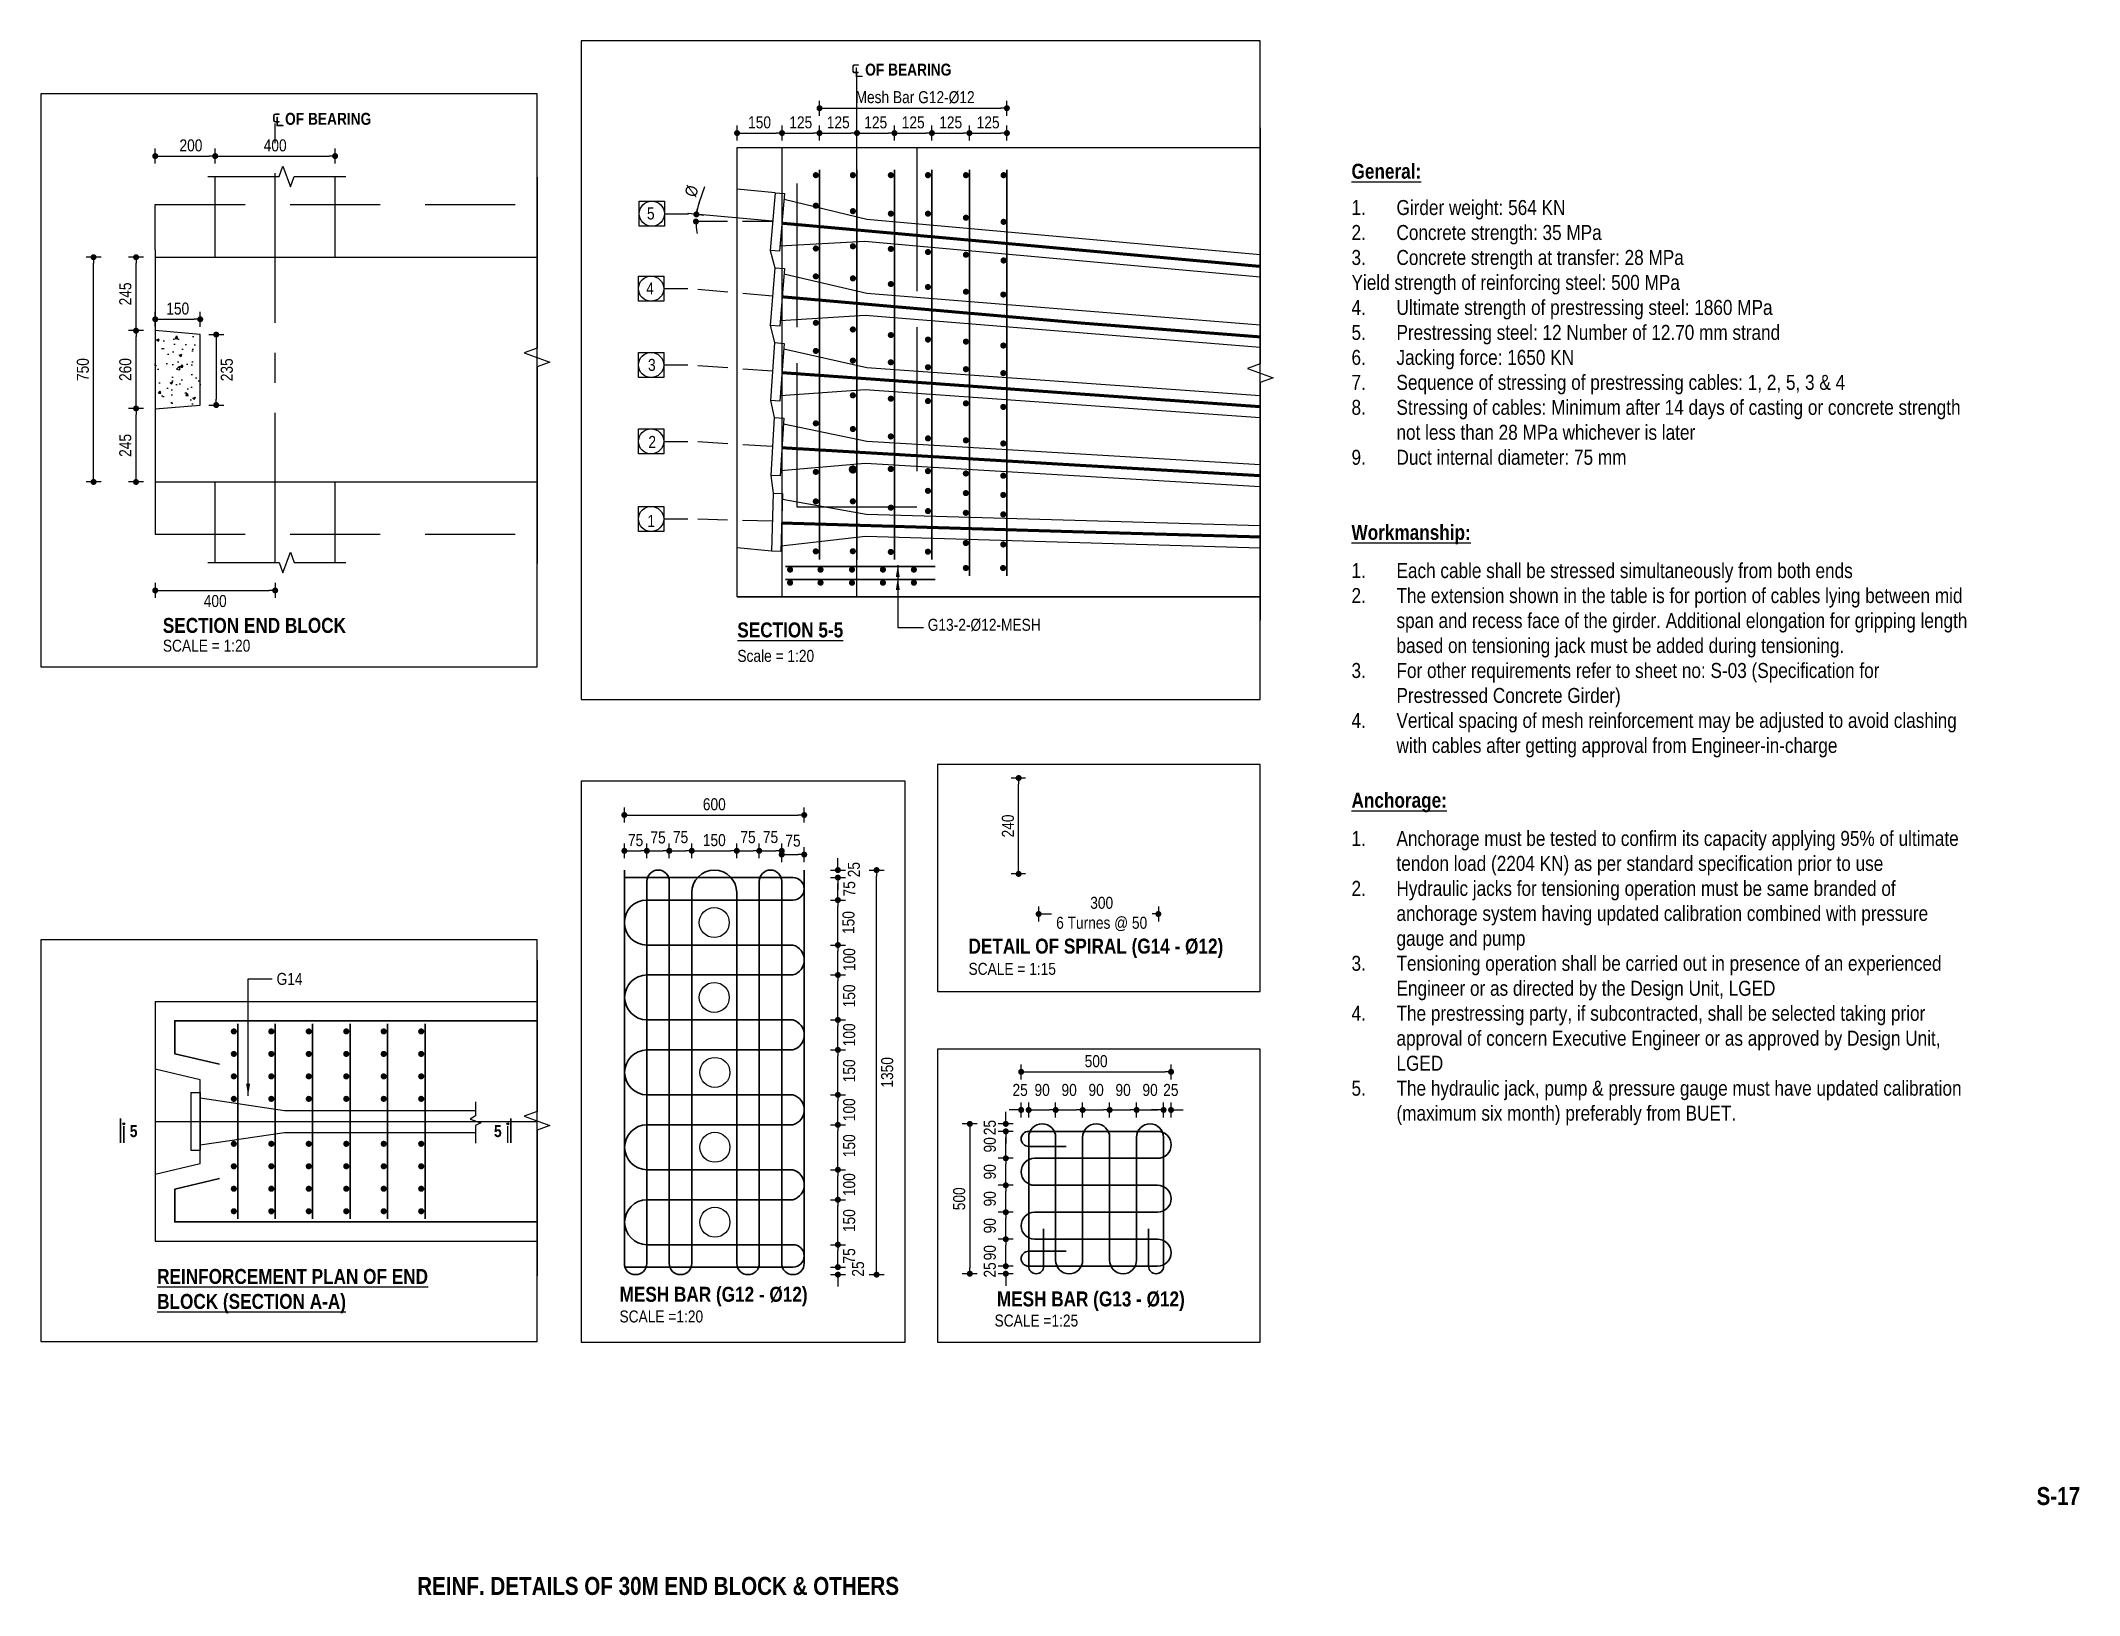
# Paper-space layout 'ANCH_PSC_4' of a CAD drawing. Header units: millimetres. Extents: x 638 to 978, y 24 to 283.
# The model-space entities are those that its viewports show. They can reach past a viewport. Long polylines and large blocks are cut down to what shows.
import ezdxf

# ---------------------------------------------------------------- set-up
doc = ezdxf.new("R2010")
doc.units = ezdxf.units.MM
doc.header["$PDMODE"] = 3
for name, pattern in [('ACAD_ISO02W100', [15, 12, -3]), ('CENTER', [2, 1.25, -0.25, 0.25, -0.25]), ('CENTER2', [28.575, 19.05, -3.175, 3.175, -3.175]), ('DASHED2', [0.375, 0.25, -0.125])]:
    doc.linetypes.add(name, pattern=pattern)
for name, color, linetype, lineweight in [('Bar_Dot', 3, 'Continuous', 15), ('Bar_Dot @ 20', 3, 'Continuous', 15), ('Center Line', 3, 'CENTER2', 9), ('Concrete inside', 124, 'Continuous', 13), ('Concrete Out', 4, 'Continuous', 20), ('Diap', 3, 'ACAD_ISO02W100', 9), ('Dim Arrow', 3, 'Continuous', 9), ('Dim Arrow @ 20', 3, 'Continuous', 9), ('Dim Arrow @ 25', 3, 'Continuous', 9), ('Dim Arrow @ 40', 3, 'Continuous', 9), ('Dim Arrow @ 45', 3, 'Continuous', 9), ('Dimension', 3, 'Continuous', 9), ('Dimension @ 1', 3, 'Continuous', 9), ('Dimension @ 15', 3, 'Continuous', 9), ('Dimension @ 20', 3, 'Continuous', 9), ('Dimension @ 25', 3, 'Continuous', 9), ('Dimension @ 40', 3, 'Continuous', 9), ('Dimension @ 45', 3, 'Continuous', 9), ('G_text', 7, 'Continuous', 25), ('G_text @ 20', 7, 'Continuous', 25), ('G_text @ 25', 7, 'Continuous', 25), ('G_text @ 40', 7, 'Continuous', 25), ('G_text @ 45', 7, 'Continuous', 25), ('Hatch', 252, 'Continuous', 9), ('M_Section Mark', 7, 'Continuous', 13), ('M_Section Mark @ 20', 7, 'Continuous', 13), ('M_Section Mark @ 25', 7, 'Continuous', 13), ('M_Section Mark @ 40', 7, 'Continuous', 13), ('M_Section Mark @ 45', 7, 'Continuous', 13), ('PSC Legend', 7, 'Continuous', 5), ('Re-bar', 1, 'Continuous', 30), ('Re-bar_Mesh', 1, 'Continuous', 30), ('Section Mark', 7, 'Continuous', 13), ('Text', 7, 'Continuous', 15), ('Text_Normal', 7, 'Continuous', 25), ('Text_Normal @ 1', 7, 'Continuous', 25), ('Text_Normal @ 15', 7, 'Continuous', 25), ('Text_Normal @ 20', 7, 'Continuous', 25), ('Text_Normal @ 25', 7, 'Continuous', 25), ('Text_Normal @ 40', 7, 'Continuous', 25), ('Text_Normal @ 45', 7, 'Continuous', 25), ('Text_Normal_1', 7, 'Continuous', 25), ('Text_Normal_1 @ 20', 7, 'Continuous', 25), ('Text_Normal_1 @ 25', 7, 'Continuous', 25), ('Text_Normal_1 @ 40', 7, 'Continuous', 25), ('Text_Normal_1 @ 45', 7, 'Continuous', 25), ('Text_Title', 1, 'Continuous', 20), ('Text_Title @ 1', 1, 'Continuous', 20), ('Text_Title @ 15', 1, 'Continuous', 20), ('Text_Title @ 20', 1, 'Continuous', 20), ('Text_Title @ 25', 1, 'Continuous', 20), ('Text_Title_1', 1, 'Continuous', 20), ('Text_Title_1 @ 20', 1, 'Continuous', 20), ('Text_Title_1 @ 25', 1, 'Continuous', 20), ('Text_Title_1 @ 40', 1, 'Continuous', 20), ('Text_Title_1 @ 45', 1, 'Continuous', 20)]:
    doc.layers.add(name, color=color, linetype=linetype, lineweight=lineweight)
doc.styles.add('ARN_R_PSC', font='ARIALN.TTF', dxfattribs={"height": 2.5})
doc.styles.get("Standard").update_dxf_attribs({"font": 'arial.ttf'})
doc.styles.add('SWIS_B_N', font='swisscb.ttf', dxfattribs={"height": 2})
doc.styles.add('SWIS_B_T', font='swisscb.ttf', dxfattribs={"height": 2.5})
doc.styles.add('SWIS_R_N', font='swissc.ttf', dxfattribs={"height": 2})
doc.dimstyles.new('Closed_Arrow', dxfattribs={"dimtxt": 2, "dimasz": 2, "dimexe": 1.25, "dimexo": 0.75, "dimgap": 0.75, "dimtad": 2, "dimdec": 0, "dimzin": 0, "dimdsep": 46, "dimtxsty": 'SWIS_R_N', "dimblk": 'DOT', "dimcen": 0.5, "dimadec": 0, "dimazin": 0, "dimtfac": 1, "dimtdec": 0, "dimtofl": 0, "dimtmove": 0, "dimatfit": 3, "dimfxl": 1.25, "dimfxlon": 1, "dimtolj": 1, "dimtzin": 0, "dimarcsym": 0})
doc.dimstyles.new('Dot_Anno', dxfattribs={"dimtxt": 2, "dimasz": 1, "dimexe": 1.25, "dimexo": 0.75, "dimgap": 0.75, "dimtad": 2, "dimdec": 0, "dimzin": 0, "dimdsep": 46, "dimtxsty": 'SWIS_R_N', "dimblk": 'DOT', "dimcen": 0.5, "dimadec": 0, "dimazin": 0, "dimtfac": 1, "dimtdec": 0, "dimtofl": 0, "dimtmove": 0, "dimatfit": 3, "dimfxl": 1.25, "dimfxlon": 1, "dimtolj": 1, "dimtzin": 0, "dimarcsym": 0})

psp = doc.layouts.new('ANCH_PSC_4')

# ---------------------------------------------------------------- texts
at = {"layer": 'Dimension @ 1', "insert": (700.6, 26.88), "char_height": 3, "attachment_point": 1, "style": 'SWIS_B_N'}
psp.add_mtext_dynamic_manual_height_columns('REINF. DETAILS OF 30M END BLOCK & OTHERS', width=89.9016, gutter_width=13.75, heights=[0], dxfattribs=at)
at = {"layer": 'Text', "linetype": 'Continuous', "lineweight": 20, "insert": (970.69, 41.88), "char_height": 3, "width": 106.6505, "attachment_point": 1}
psp.add_mtext('{\\fArial Narrow|b1|i0|c0|p34;S-17}', dxfattribs=at)
at = {"layer": 'Text_Normal @ 1', "char_height": 2.5, "attachment_point": 1, "style": 'ARN_R_PSC'}
for s, heights, insert in [('\\pi-7.5,l7.5,t7.5;1.^IGirder weight: 564 KN\\P2.^IConcrete strength: 35 MPa \\P3.^IConcrete strength at transfer: 28 MPa \\P\\pi-5,l5,t5,7.5;Yield strength of reinforcing steel: 500 MPa \\P\\pi-7.5,l7.5,t7.5;4.^IUltimate strength of prestressing steel: 1860 MPa \\P5.^IPrestressing steel: 12 Number of 12.70 mm strand \\P6.^IJacking force: 1650 KN \\P7.^ISequence of stressing of prestressing cables: 1, 2, 5, 3 & 4 \\P8.^IStressing of cables: Minimum after 14 days of casting or concrete strength not less than 28 MPa whichever is later\\P9.^IDuct internal diameter: 75 mm ', [65.63], (856.43, 256.63)), ('\\pi-7.5,l7.5,t7.5;1.^IEach cable shall be stressed simultaneously from both ends \\P2.^IThe extension shown in the table is for portion of cables lying between mid span and recess face of the girder. Additional elongation for gripping length based on tensioning jack must be added during tensioning. \\P3.^IFor other requirements refer to sheet no: S-03 (Specification for Prestressed Concrete Girder)\\P4.^IVertical spacing of mesh reinforcement may be adjusted to avoid clashing with cables after getting approval from Engineer-in-charge ', [64.58], (856.43, 196.05)), ('\\pi-7.5,l7.5,t7.5;1.^IAnchorage must be tested to confirm its capacity applying 95% of ultimate tendon load (2204 KN) as per standard specification prior to use\\P2.^IHydraulic jacks for tensioning operation must be same branded of anchorage system having updated calibration combined with pressure gauge and pump\\P3.^ITensioning operation shall be carried out in presence of an experienced Engineer or as directed by the Design Unit, LGED\\P4.^IThe prestressing party, if subcontracted, shall be selected taking prior approval of concern Executive Engineer or as approved by Design Unit, LGED \\P5.^IThe hydraulic jack, pump & pressure gauge must have updated calibration (maximum six month) preferably from BUET.     ', [132.24], (856.43, 151.36))]:
    psp.add_mtext_dynamic_manual_height_columns(s, width=103.7054, gutter_width=10, heights=heights, dxfattribs=dict(at, insert=insert))
at = {"layer": 'Text_Title @ 1', "char_height": 2.5, "attachment_point": 1, "style": 'ARN_R_PSC'}
for s, insert in [('{\\fSwis721 Cn BT|b1|i0|c0|p34;\\LGeneral:}', (856.43, 262.69)), ('{\\fSwis721 Cn BT|b1|i0|c0|p34;\\LWorkmanship:}', (856.43, 202.43)), ('{\\fSwis721 Cn BT|b1|i0|c0|p34;\\LAnchorage:}', (856.43, 157.74))]:
    psp.add_mtext_dynamic_manual_height_columns(s, width=17.2735, gutter_width=10, heights=[0], dxfattribs=dict(at, insert=insert))

msp = doc.modelspace()

# ---------------------------------------------------------------- texts
at = {"layer": 'Text_Normal @ 15', "insert": (133556.7, 1352.1), "char_height": 30, "attachment_point": 1, "style": 'SWIS_R_N'}
msp.add_mtext_dynamic_manual_height_columns('SCALE = 1:15', width=275.172, gutter_width=150, heights=[0], dxfattribs=at)
at = {"layer": 'Text_Normal @ 20', "char_height": 40, "attachment_point": 1, "style": 'SWIS_R_N'}
for s, width, insert in [('5', 51.638, (141151.5, 2671.7)), ('4', 51.638, (141149.1, 2421.6)), ('3', 51.638, (141154.9, 2166.3)), ('2', 51.638, (141156.1, 1909.2)), ('1', 51.638, (141153, 1645.7)), ('SCALE =1:20', 384.985, (130527.7, 1352.4)), ('G13-2-%%C12-MESH', 107.557, (142088, 1299)), ('Scale = 1:20', 359.625, (141453.1, 1195.3))]:
    msp.add_mtext_dynamic_manual_height_columns(s, width=width, gutter_width=200, heights=[0], dxfattribs=dict(at, insert=insert))
at = {"layer": 'Text_Normal_1 @ 20', "insert": (141831.5, 3161.7), "char_height": 40, "attachment_point": 1, "style": 'SWIS_B_N'}
msp.add_mtext_dynamic_manual_height_columns('{\\fISOCPEUR|b1|i0|c0|p34;\\H1.25x;℄\\fSwis721 Cn BT|b1|i0|c0|p34; }OF BEARING', width=331.617, gutter_width=200, heights=[0], dxfattribs=at)
at = {"layer": 'Text_Title @ 15', "insert": (133556.7, 1412.7), "char_height": 37.5, "attachment_point": 1, "style": 'SWIS_B_T'}
msp.add_mtext_dynamic_manual_height_columns('DETAIL OF SPIRAL (G14 - %%C12)', width=632.358, gutter_width=206.2, heights=[0], dxfattribs=at)
at = {"layer": 'Text_Title @ 20', "char_height": 50, "attachment_point": 1, "style": 'SWIS_B_T'}
for s, width, insert in [('MESH BAR (G12 - %%C12)', 665.612, (130528.2, 1431.3)), ('{\\LSECTION 5-5}', 3922.655, (141452.9, 1286.9))]:
    msp.add_mtext_dynamic_manual_height_columns(s, width=width, gutter_width=275, heights=[0], dxfattribs=dict(at, insert=insert))

# ---------------------------------------------------------------- blocks, each defined once
blk = doc.blocks.new('*U985')
at = {"layer": 'Text_Normal @ 20', "insert": (42595.4, -4308.9), "char_height": 40, "attachment_point": 1, "style": 'SWIS_B_N'}
blk.add_mtext_dynamic_manual_height_columns('{\\fISOCPEUR|b1|i0|c0|p34;\\H1.25x;℄} OF BEARING', width=331.617, gutter_width=200, heights=[0], dxfattribs=at)
at = {"layer": 'Text_Normal @ 25', "insert": (42595.4, -4224.2), "char_height": 50, "attachment_point": 1, "style": 'SWIS_B_N'}
blk.add_mtext_dynamic_manual_height_columns('{\\fISOCPEUR|b1|i0|c0|p34;\\H1.25x;℄} OF BEARING', width=414.521, gutter_width=250, heights=[0], dxfattribs=at)
at = {"layer": 'Text_Normal @ 40', "insert": (42595.4, -4224.2), "char_height": 80, "attachment_point": 1, "style": 'SWIS_B_N'}
blk.add_mtext_dynamic_manual_height_columns('{\\fISOCPEUR|b1|i0|c0|p34;\\H1.25x;℄} OF BEARING', width=663.234, gutter_width=400, heights=[0], dxfattribs=at)
at = {"layer": 'Text_Normal @ 45', "insert": (42595.4, -4224.2), "char_height": 90, "attachment_point": 1, "style": 'SWIS_B_N'}
blk.add_mtext_dynamic_manual_height_columns('{\\fISOCPEUR|b1|i0|c0|p34;\\H1.25x;℄} OF BEARING', width=746.138, gutter_width=450, heights=[0], dxfattribs=at)
blk = doc.blocks.new('*U990')
at = {"layer": 'Text_Title @ 20', "insert": (89486.4, -5668.3), "char_height": 50, "attachment_point": 1, "style": 'SWIS_B_T'}
blk.add_mtext_dynamic_manual_height_columns('{\\LREINFORCEMENT PLAN OF END BLOCK (SECTION A-A)}', width=1065.292, gutter_width=275, heights=[0], dxfattribs=at)
blk = doc.blocks.new('*U992')
at = {"layer": 'Text_Title @ 20', "insert": (131839.4, 1417.6), "char_height": 50, "attachment_point": 1, "style": 'SWIS_B_T'}
blk.add_mtext_dynamic_manual_height_columns('MESH BAR (G13 - %%C12)', width=778.085, gutter_width=275, heights=[64.4], dxfattribs=at)
at = {"layer": 'Text_Title @ 25', "insert": (131839.4, 1417.6), "char_height": 62.5, "attachment_point": 1, "style": 'SWIS_B_T'}
blk.add_mtext_dynamic_manual_height_columns('MESH BAR (G13 - %%C12)', width=972.606, gutter_width=343.8, heights=[80.5], dxfattribs=at)
blk = doc.blocks.new('*U993')
at = {"layer": 'Text_Normal @ 20', "insert": (131831.8, 1340.4), "char_height": 40, "attachment_point": 1, "style": 'SWIS_R_N'}
blk.add_mtext_dynamic_manual_height_columns('SCALE =1:25', width=384.985, gutter_width=200, heights=[0], dxfattribs=at)
at = {"layer": 'Text_Normal @ 25', "insert": (131831.8, 1340.4), "char_height": 50, "attachment_point": 1, "style": 'SWIS_R_N'}
blk.add_mtext_dynamic_manual_height_columns('SCALE =1:25', width=481.232, gutter_width=250, heights=[0], dxfattribs=at)
blk = doc.blocks.new('_Dot')
at = {"color": 0, "linetype": 'ByBlock', "lineweight": -2}
blk.add_line((-0.5, 0), (-1, 0), dxfattribs=at)
at = {"color": 0, "linetype": 'ByBlock', "const_width": 0.5}
blk.add_lwpolyline([(-0.25, 0, 1), (0.25, 0, 1)], format="xyb", close=True, dxfattribs=at)
blk = doc.blocks.new('*D15')
at = {"layer": 'Defpoints', "color": 0, "transparency": 16777216}
for p in [(133682.1, 1814.7), (133737.1, 1814.7, -22.8), (133732.2, 1574.7, -22.8)]:
    blk.add_point(p, dxfattribs=at)
at = {"layer": 'Dimension', "color": 0, "lineweight": -2, "transparency": 16777216}
for p, q in [((133699.2, 1814.7), (133663.4, 1814.7)), ((133682.1, 1589.7), (133682.1, 1799.7)), ((133698.9, 1574.7), (133663.4, 1574.7))]:
    blk.add_line(p, q, dxfattribs=at)
at = {"layer": 'Dimension', "color": 0, "lineweight": -2, "transparency": 16777216, "xscale": 15, "yscale": 15, "zscale": 15}
for p, rotation in [((133682.1, 1814.7), 90), ((133682.1, 1574.7), 270)]:
    blk.add_blockref('_Dot', p, dxfattribs=dict(at, rotation=rotation))
at = {"layer": 'Dimension', "color": 0, "transparency": 16777216, "insert": (133655.4, 1694.7), "char_height": 30, "attachment_point": 5, "rotation": 90, "style": 'SWIS_R_N'}
blk.add_mtext('\\A1;240', dxfattribs=at)
blk = doc.blocks.new('*D14')
at = {"layer": 'Defpoints', "color": 0, "transparency": 16777216}
for p in [(133732.1, 1551.1), (134031.7, 1528.9), (134031.7, 1474.4)]:
    blk.add_point(p, dxfattribs=at)
at = {"layer": 'Dimension', "color": 0, "lineweight": -2, "transparency": 16777216}
for p, q in [((133732.1, 1493.1), (133732.1, 1455.6)), ((134031.7, 1493.1), (134031.7, 1455.6)), ((133747.1, 1474.4), (133764, 1474.4)), ((134016.7, 1474.4), (134015.9, 1474.4))]:
    blk.add_line(p, q, dxfattribs=at)
at = {"layer": 'Dimension', "color": 0, "lineweight": -2, "transparency": 16777216, "xscale": 15, "yscale": 15, "zscale": 15, "rotation": 180}
blk.add_blockref('_Dot', (133732.1, 1474.4), dxfattribs=at)
at = {"layer": 'Dimension', "color": 0, "lineweight": -2, "transparency": 16777216, "xscale": 15, "yscale": 15, "zscale": 15}
blk.add_blockref('_Dot', (134031.7, 1474.4), dxfattribs=at)
at = {"layer": 'Dimension', "color": 0, "transparency": 16777216, "insert": (133889.9, 1474.4), "char_height": 30, "attachment_point": 5, "style": 'SWIS_R_N'}
blk.add_mtext('\\A1;300\\P6 Turnes @ 50', dxfattribs=at)
blk = doc.blocks.new('*D65')
at = {"layer": 'Defpoints', "color": 0, "transparency": 16777216}
for p in [(130618.9, 2886.2), (130543.9, 2821.9), (130618.9, 2784.4)]:
    blk.add_point(p, dxfattribs=at)
at = {"layer": 'Dimension', "color": 0, "lineweight": -2, "transparency": 16777216}
for p, q in [((130543.9, 2861.2), (130543.9, 2911.2)), ((130618.9, 2861.2), (130618.9, 2911.2)), ((130563.9, 2886.2), (130598.9, 2886.2))]:
    blk.add_line(p, q, dxfattribs=at)
at = {"layer": 'Dimension', "color": 0, "lineweight": -2, "transparency": 16777216, "xscale": 20, "yscale": 20, "zscale": 20, "rotation": 180}
blk.add_blockref('_Dot', (130543.9, 2886.2), dxfattribs=at)
at = {"layer": 'Dimension', "color": 0, "lineweight": -2, "transparency": 16777216, "xscale": 20, "yscale": 20, "zscale": 20}
blk.add_blockref('_Dot', (130618.9, 2886.2), dxfattribs=at)
at = {"layer": 'Dimension', "color": 0, "transparency": 16777216, "insert": (130581.4, 2921.6), "char_height": 40, "attachment_point": 5, "style": 'SWIS_R_N'}
blk.add_mtext('\\A1;75', dxfattribs=at)
blk = doc.blocks.new('*D58')
at = {"layer": 'Defpoints', "color": 0, "transparency": 16777216}
for p in [(130693.9, 2886.2), (130618.9, 2784.4), (130693.9, 2784.4)]:
    blk.add_point(p, dxfattribs=at)
at = {"layer": 'Dimension', "color": 0, "lineweight": -2, "transparency": 16777216}
for p, q in [((130618.9, 2861.2), (130618.9, 2911.2)), ((130693.9, 2861.2), (130693.9, 2911.2)), ((130638.9, 2886.2), (130673.9, 2886.2))]:
    blk.add_line(p, q, dxfattribs=at)
at = {"layer": 'Dimension', "color": 0, "lineweight": -2, "transparency": 16777216, "xscale": 20, "yscale": 20, "zscale": 20, "rotation": 180}
blk.add_blockref('_Dot', (130618.9, 2886.2), dxfattribs=at)
at = {"layer": 'Dimension', "color": 0, "lineweight": -2, "transparency": 16777216, "xscale": 20, "yscale": 20, "zscale": 20}
blk.add_blockref('_Dot', (130693.9, 2886.2), dxfattribs=at)
at = {"layer": 'Dimension', "color": 0, "transparency": 16777216, "insert": (130656.4, 2930.6), "char_height": 40, "attachment_point": 5, "style": 'SWIS_R_N'}
blk.add_mtext('\\A1;75', dxfattribs=at)
blk = doc.blocks.new('*D62')
at = {"layer": 'Defpoints', "color": 0, "transparency": 16777216}
for p in [(130768.9, 2886.2), (130693.9, 2784.4), (130768.9, 2746.9)]:
    blk.add_point(p, dxfattribs=at)
at = {"layer": 'Dimension', "color": 0, "lineweight": -2, "transparency": 16777216}
for p, q in [((130693.9, 2861.2), (130693.9, 2911.2)), ((130768.9, 2861.2), (130768.9, 2911.2)), ((130713.9, 2886.2), (130748.9, 2886.2))]:
    blk.add_line(p, q, dxfattribs=at)
at = {"layer": 'Dimension', "color": 0, "lineweight": -2, "transparency": 16777216, "xscale": 20, "yscale": 20, "zscale": 20, "rotation": 180}
blk.add_blockref('_Dot', (130693.9, 2886.2), dxfattribs=at)
at = {"layer": 'Dimension', "color": 0, "lineweight": -2, "transparency": 16777216, "xscale": 20, "yscale": 20, "zscale": 20}
blk.add_blockref('_Dot', (130768.9, 2886.2), dxfattribs=at)
at = {"layer": 'Dimension', "color": 0, "transparency": 16777216, "insert": (130731.4, 2931.8), "char_height": 40, "attachment_point": 5, "style": 'SWIS_R_N'}
blk.add_mtext('\\A1;75', dxfattribs=at)
blk = doc.blocks.new('*D59')
at = {"layer": 'Defpoints', "color": 0, "transparency": 16777216}
for p in [(130918.9, 2886.2), (130768.9, 2746.9), (130918.9, 2746.9)]:
    blk.add_point(p, dxfattribs=at)
at = {"layer": 'Dimension', "color": 0, "lineweight": -2, "transparency": 16777216}
for p, q in [((130768.9, 2861.2), (130768.9, 2911.2)), ((130918.9, 2861.2), (130918.9, 2911.2)), ((130788.9, 2886.2), (130898.9, 2886.2))]:
    blk.add_line(p, q, dxfattribs=at)
at = {"layer": 'Dimension', "color": 0, "lineweight": -2, "transparency": 16777216, "xscale": 20, "yscale": 20, "zscale": 20, "rotation": 180}
blk.add_blockref('_Dot', (130768.9, 2886.2), dxfattribs=at)
at = {"layer": 'Dimension', "color": 0, "lineweight": -2, "transparency": 16777216, "xscale": 20, "yscale": 20, "zscale": 20}
blk.add_blockref('_Dot', (130918.9, 2886.2), dxfattribs=at)
at = {"layer": 'Dimension', "color": 0, "transparency": 16777216, "insert": (130843.9, 2921.7), "char_height": 40, "attachment_point": 5, "style": 'SWIS_R_N'}
blk.add_mtext('\\A1;150', dxfattribs=at)
blk = doc.blocks.new('*D63')
at = {"layer": 'Defpoints', "color": 0, "transparency": 16777216}
for p in [(130993.9, 2886.2), (130993.9, 2784.4), (130918.9, 2746.9)]:
    blk.add_point(p, dxfattribs=at)
at = {"layer": 'Dimension', "color": 0, "lineweight": -2, "transparency": 16777216}
for p, q in [((130918.9, 2861.2), (130918.9, 2911.2)), ((130993.9, 2861.2), (130993.9, 2911.2)), ((130938.9, 2886.2), (130973.9, 2886.2))]:
    blk.add_line(p, q, dxfattribs=at)
at = {"layer": 'Dimension', "color": 0, "lineweight": -2, "transparency": 16777216, "xscale": 20, "yscale": 20, "zscale": 20, "rotation": 180}
blk.add_blockref('_Dot', (130918.9, 2886.2), dxfattribs=at)
at = {"layer": 'Dimension', "color": 0, "lineweight": -2, "transparency": 16777216, "xscale": 20, "yscale": 20, "zscale": 20}
blk.add_blockref('_Dot', (130993.9, 2886.2), dxfattribs=at)
at = {"layer": 'Dimension', "color": 0, "transparency": 16777216, "insert": (130956.4, 2931.6), "char_height": 40, "attachment_point": 5, "style": 'SWIS_R_N'}
blk.add_mtext('\\A1;75', dxfattribs=at)
blk = doc.blocks.new('*D60')
at = {"layer": 'Defpoints', "color": 0, "transparency": 16777216}
for p in [(131068.9, 2886.2), (130993.9, 2784.4), (131068.9, 2784.4)]:
    blk.add_point(p, dxfattribs=at)
at = {"layer": 'Dimension', "color": 0, "lineweight": -2, "transparency": 16777216}
for p, q in [((130993.9, 2861.2), (130993.9, 2911.2)), ((131068.9, 2861.2), (131068.9, 2911.2)), ((131013.9, 2886.2), (131048.9, 2886.2))]:
    blk.add_line(p, q, dxfattribs=at)
at = {"layer": 'Dimension', "color": 0, "lineweight": -2, "transparency": 16777216, "xscale": 20, "yscale": 20, "zscale": 20, "rotation": 180}
blk.add_blockref('_Dot', (130993.9, 2886.2), dxfattribs=at)
at = {"layer": 'Dimension', "color": 0, "lineweight": -2, "transparency": 16777216, "xscale": 20, "yscale": 20, "zscale": 20}
blk.add_blockref('_Dot', (131068.9, 2886.2), dxfattribs=at)
at = {"layer": 'Dimension', "color": 0, "transparency": 16777216, "insert": (131031.4, 2932), "char_height": 40, "attachment_point": 5, "style": 'SWIS_R_N'}
blk.add_mtext('\\A1;75', dxfattribs=at)
blk = doc.blocks.new('*D64')
at = {"layer": 'Defpoints', "color": 0, "transparency": 16777216}
for p in [(131143.9, 2873.7), (131143.9, 2809.4), (131068.9, 2784.4)]:
    blk.add_point(p, dxfattribs=at)
at = {"layer": 'Dimension', "color": 0, "lineweight": -2, "transparency": 16777216}
for p, q in [((131068.9, 2848.7), (131068.9, 2898.7)), ((131088.9, 2873.7), (131123.9, 2873.7)), ((131143.9, 2848.7), (131143.9, 2898.7))]:
    blk.add_line(p, q, dxfattribs=at)
at = {"layer": 'Dimension', "color": 0, "lineweight": -2, "transparency": 16777216, "xscale": 20, "yscale": 20, "zscale": 20, "rotation": 180}
blk.add_blockref('_Dot', (131068.9, 2873.7), dxfattribs=at)
at = {"layer": 'Dimension', "color": 0, "lineweight": -2, "transparency": 16777216, "xscale": 20, "yscale": 20, "zscale": 20}
blk.add_blockref('_Dot', (131143.9, 2873.7), dxfattribs=at)
at = {"layer": 'Dimension', "color": 0, "transparency": 16777216, "insert": (131106.4, 2919.9), "char_height": 40, "attachment_point": 5, "style": 'SWIS_R_N'}
blk.add_mtext('\\A1;75', dxfattribs=at)
blk = doc.blocks.new('*U1009')
at = {"layer": 'G_text @ 20', "insert": (89884.7, -4680.4), "char_height": 40, "attachment_point": 1, "style": 'SWIS_R_N'}
blk.add_mtext_dynamic_manual_height_columns('G14', width=47.52, gutter_width=200, heights=[0], dxfattribs=at)
at = {"layer": 'G_text @ 25', "insert": (89884.7, -4552.7), "char_height": 50, "attachment_point": 1, "style": 'SWIS_R_N'}
blk.add_mtext_dynamic_manual_height_columns('G14', width=59.4, gutter_width=250, heights=[0], dxfattribs=at)
at = {"layer": 'G_text @ 40', "insert": (89884.7, -4552.7), "char_height": 80, "attachment_point": 1, "style": 'SWIS_R_N'}
blk.add_mtext_dynamic_manual_height_columns('G14', width=95.04, gutter_width=400, heights=[0], dxfattribs=at)
at = {"layer": 'G_text @ 45', "insert": (89884.7, -4552.7), "char_height": 90, "attachment_point": 1, "style": 'SWIS_R_N'}
blk.add_mtext_dynamic_manual_height_columns('G14', width=106.919, gutter_width=450, heights=[0], dxfattribs=at)
blk = doc.blocks.new('*D89')
at = {"layer": 'Defpoints', "color": 0, "transparency": 16777216}
for p in [(141602, 2920), (141452, 2871.9), (141602, 2796.9)]:
    blk.add_point(p, dxfattribs=at)
at = {"layer": 'Dimension', "color": 0, "lineweight": -2, "transparency": 16777216}
for p, q in [((141452, 2895), (141452, 2945)), ((141472, 2920), (141582, 2920)), ((141602, 2895), (141602, 2945))]:
    blk.add_line(p, q, dxfattribs=at)
at = {"layer": 'Dimension', "color": 0, "lineweight": -2, "transparency": 16777216, "xscale": 20, "yscale": 20, "zscale": 20, "rotation": 180}
blk.add_blockref('_Dot', (141452, 2920), dxfattribs=at)
at = {"layer": 'Dimension', "color": 0, "lineweight": -2, "transparency": 16777216, "xscale": 20, "yscale": 20, "zscale": 20}
blk.add_blockref('_Dot', (141602, 2920), dxfattribs=at)
at = {"layer": 'Dimension', "color": 0, "transparency": 16777216, "insert": (141527, 2955.5), "char_height": 40, "attachment_point": 5, "style": 'SWIS_R_N'}
blk.add_mtext('\\A1;150', dxfattribs=at)
blk = doc.blocks.new('*D88')
at = {"layer": 'Defpoints', "color": 0, "transparency": 16777216}
for p in [(142352, 3003), (141727, 2792.6), (142352, 2792.6)]:
    blk.add_point(p, dxfattribs=at)
at = {"layer": 'Dimension', "color": 0, "lineweight": -2, "transparency": 16777216}
for p, q in [((141727, 2978), (141727, 3028)), ((142352, 2978), (142352, 3028)), ((141747, 3003), (142332, 3003))]:
    blk.add_line(p, q, dxfattribs=at)
at = {"layer": 'Dimension', "color": 0, "lineweight": -2, "transparency": 16777216, "xscale": 20, "yscale": 20, "zscale": 20, "rotation": 180}
blk.add_blockref('_Dot', (141727, 3003), dxfattribs=at)
at = {"layer": 'Dimension', "color": 0, "lineweight": -2, "transparency": 16777216, "xscale": 20, "yscale": 20, "zscale": 20}
blk.add_blockref('_Dot', (142352, 3003), dxfattribs=at)
at = {"layer": 'Dimension', "color": 0, "transparency": 16777216, "insert": (142039.5, 3039.1), "char_height": 40, "attachment_point": 5, "style": 'SWIS_R_N'}
blk.add_mtext('\\A1; Mesh Bar G12-%%C12', dxfattribs=at)
blk = doc.blocks.new('*U1014')
at = {"layer": 'M_Section Mark @ 20', "insert": (89395.2, -5188.3), "char_height": 40, "attachment_point": 1, "style": 'SWIS_B_N'}
blk.add_mtext_dynamic_manual_height_columns('5', width=119.558, gutter_width=200, heights=[0], dxfattribs=at)
at = {"layer": 'M_Section Mark @ 25', "insert": (89395.2, -5188.3), "char_height": 50, "attachment_point": 1, "style": 'SWIS_B_N'}
blk.add_mtext_dynamic_manual_height_columns('5', width=149.447, gutter_width=250, heights=[0], dxfattribs=at)
at = {"layer": 'M_Section Mark @ 40', "insert": (89395.2, -5188.3), "char_height": 80, "attachment_point": 1, "style": 'SWIS_B_N'}
blk.add_mtext_dynamic_manual_height_columns('5', width=239.115, gutter_width=400, heights=[0], dxfattribs=at)
at = {"layer": 'M_Section Mark @ 45', "insert": (89395.2, -5188.3), "char_height": 90, "attachment_point": 1, "style": 'SWIS_B_N'}
blk.add_mtext_dynamic_manual_height_columns('5', width=269.004, gutter_width=450, heights=[0], dxfattribs=at)
blk = doc.blocks.new('*U1015')
at = {"layer": 'M_Section Mark @ 20', "insert": (90635.5, -5188.3), "char_height": 40, "attachment_point": 3, "style": 'SWIS_B_N'}
blk.add_mtext_dynamic_manual_height_columns('5', width=119.558, gutter_width=200, heights=[0], dxfattribs=at)
at = {"layer": 'M_Section Mark @ 25', "insert": (90635.5, -5188.3), "char_height": 50, "attachment_point": 3, "style": 'SWIS_B_N'}
blk.add_mtext_dynamic_manual_height_columns('5', width=149.447, gutter_width=250, heights=[0], dxfattribs=at)
at = {"layer": 'M_Section Mark @ 40', "insert": (90635.5, -5188.3), "char_height": 80, "attachment_point": 3, "style": 'SWIS_B_N'}
blk.add_mtext_dynamic_manual_height_columns('5', width=239.115, gutter_width=400, heights=[0], dxfattribs=at)
at = {"layer": 'M_Section Mark @ 45', "insert": (90635.5, -5188.3), "char_height": 90, "attachment_point": 3, "style": 'SWIS_B_N'}
blk.add_mtext_dynamic_manual_height_columns('5', width=269.004, gutter_width=450, heights=[0], dxfattribs=at)
blk = doc.blocks.new('*D61')
at = {"layer": 'Defpoints', "color": 0, "transparency": 16777216}
for p in [(131143.9, 3005.7), (131143.9, 2804.9), (130543.9, 2780.7)]:
    blk.add_point(p, dxfattribs=at)
at = {"layer": 'Dimension', "color": 0, "lineweight": -2, "transparency": 16777216}
for p, q in [((130543.9, 2980.7), (130543.9, 3030.7)), ((131143.9, 2980.7), (131143.9, 3030.7)), ((130563.9, 3005.7), (131123.9, 3005.7))]:
    blk.add_line(p, q, dxfattribs=at)
at = {"layer": 'Dimension', "color": 0, "lineweight": -2, "transparency": 16777216, "xscale": 20, "yscale": 20, "zscale": 20, "rotation": 180}
blk.add_blockref('_Dot', (130543.9, 3005.7), dxfattribs=at)
at = {"layer": 'Dimension', "color": 0, "lineweight": -2, "transparency": 16777216, "xscale": 20, "yscale": 20, "zscale": 20}
blk.add_blockref('_Dot', (131143.9, 3005.7), dxfattribs=at)
at = {"layer": 'Dimension', "color": 0, "transparency": 16777216, "insert": (130843.9, 3041.3), "char_height": 40, "attachment_point": 5, "style": 'SWIS_R_N'}
blk.add_mtext('\\A1;600', dxfattribs=at)
blk = doc.blocks.new('*U1056')
at = {"layer": 'Text_Title_1 @ 20', "insert": (42232.4, -6004.4), "char_height": 50, "attachment_point": 1, "style": 'SWIS_B_T'}
blk.add_mtext_dynamic_manual_height_columns('SECTION END BLOCK', width=702.987, gutter_width=250, heights=[0], dxfattribs=at)
at = {"layer": 'Text_Title_1 @ 25', "insert": (42232.4, -6004.4), "char_height": 62.5, "attachment_point": 1, "style": 'SWIS_B_T'}
blk.add_mtext_dynamic_manual_height_columns('SECTION END BLOCK', width=551.113, gutter_width=312.5, heights=[0], dxfattribs=at)
at = {"layer": 'Text_Title_1 @ 40', "insert": (42232.4, -6004.4), "char_height": 100, "attachment_point": 1, "style": 'SWIS_B_T'}
blk.add_mtext_dynamic_manual_height_columns('SECTION END BLOCK', width=881.78, gutter_width=500, heights=[0], dxfattribs=at)
at = {"layer": 'Text_Title_1 @ 45', "insert": (42232.4, -6004.4), "char_height": 112.5, "attachment_point": 1, "style": 'SWIS_B_T'}
blk.add_mtext_dynamic_manual_height_columns('SECTION END BLOCK', width=992.003, gutter_width=562.5, heights=[0], dxfattribs=at)
blk = doc.blocks.new('*U1057')
at = {"layer": 'Text_Normal_1 @ 20', "insert": (42232.4, -6077), "char_height": 40, "attachment_point": 1, "style": 'SWIS_R_N'}
blk.add_mtext_dynamic_manual_height_columns('SCALE = 1:20', width=405.618, gutter_width=200, heights=[0], dxfattribs=at)
at = {"layer": 'Text_Normal_1 @ 25', "insert": (42232.4, -6077), "char_height": 50, "attachment_point": 1, "style": 'SWIS_R_N'}
blk.add_mtext_dynamic_manual_height_columns('SCALE = 1:20', width=507.022, gutter_width=250, heights=[0], dxfattribs=at)
at = {"layer": 'Text_Normal_1 @ 40', "insert": (42232.4, -6077), "char_height": 80, "attachment_point": 1, "style": 'SWIS_R_N'}
blk.add_mtext_dynamic_manual_height_columns('SCALE = 1:20', width=811.236, gutter_width=400, heights=[0], dxfattribs=at)
at = {"layer": 'Text_Normal_1 @ 45', "insert": (42232.4, -6077), "char_height": 90, "attachment_point": 1, "style": 'SWIS_R_N'}
blk.add_mtext_dynamic_manual_height_columns('SCALE = 1:20', width=912.64, gutter_width=450, heights=[0], dxfattribs=at)
blk = doc.blocks.new('*D815')
at = {"layer": 'Defpoints', "color": 0, "transparency": 16777216}
for p in [(42142.9, -5305.4), (42207, -5305.4), (42207, -5550.7)]:
    blk.add_point(p, dxfattribs=at)
at = {"layer": 'Dimension', "color": 0, "lineweight": -2, "transparency": 16777216}
for p, q in [((42177, -5305.4), (42092.9, -5305.4)), ((42142.9, -5510.7), (42142.9, -5345.4)), ((42177, -5550.7), (42092.9, -5550.7))]:
    blk.add_line(p, q, dxfattribs=at)
at = {"layer": 'Dimension', "color": 0, "lineweight": -2, "transparency": 16777216, "xscale": 40, "yscale": 40, "zscale": 40}
for p, rotation in [((42142.9, -5305.4), 90), ((42142.9, -5550.7), 270)]:
    blk.add_blockref('_Dot', p, dxfattribs=dict(at, rotation=rotation))
at = {"layer": 'Dimension', "color": 0, "transparency": 16777216, "insert": (42071.8, -5428.8), "char_height": 80, "attachment_point": 5, "rotation": 90, "style": 'SWIS_R_N'}
blk.add_mtext('\\A1;245', dxfattribs=at)
blk = doc.blocks.new('*D816')
at = {"layer": 'Defpoints', "color": 0, "transparency": 16777216}
for p in [(42142.9, -5305.4), (42207, -5305.4), (42207, -5550.7)]:
    blk.add_point(p, dxfattribs=at)
at = {"layer": 'Dimension', "color": 0, "lineweight": -2, "transparency": 16777216}
for p, q in [((42174.2, -5305.4), (42111.7, -5305.4)), ((42142.9, -5525.7), (42142.9, -5330.4)), ((42174.2, -5550.7), (42111.7, -5550.7))]:
    blk.add_line(p, q, dxfattribs=at)
at = {"layer": 'Dimension', "color": 0, "lineweight": -2, "transparency": 16777216, "xscale": 25, "yscale": 25, "zscale": 25}
for p, rotation in [((42142.9, -5305.4), 90), ((42142.9, -5550.7), 270)]:
    blk.add_blockref('_Dot', p, dxfattribs=dict(at, rotation=rotation))
at = {"layer": 'Dimension', "color": 0, "transparency": 16777216, "insert": (42098.5, -5428.8), "char_height": 50, "attachment_point": 5, "rotation": 90, "style": 'SWIS_R_N'}
blk.add_mtext('\\A1;245', dxfattribs=at)
blk = doc.blocks.new('*D817')
at = {"layer": 'Defpoints', "color": 0, "transparency": 16777216}
for p in [(42142.9, -5305.4), (42207, -5305.4), (42207, -5550.7)]:
    blk.add_point(p, dxfattribs=at)
at = {"layer": 'Dimension', "color": 0, "lineweight": -2, "transparency": 16777216}
for p, q in [((42167.9, -5305.4), (42117.9, -5305.4)), ((42142.9, -5530.7), (42142.9, -5325.4)), ((42167.9, -5550.7), (42117.9, -5550.7))]:
    blk.add_line(p, q, dxfattribs=at)
at = {"layer": 'Dimension', "color": 0, "lineweight": -2, "transparency": 16777216, "xscale": 20, "yscale": 20, "zscale": 20}
for p, rotation in [((42142.9, -5305.4), 90), ((42142.9, -5550.7), 270)]:
    blk.add_blockref('_Dot', p, dxfattribs=dict(at, rotation=rotation))
at = {"layer": 'Dimension', "color": 0, "transparency": 16777216, "insert": (42107.3, -5428.8), "char_height": 40, "attachment_point": 5, "rotation": 90, "style": 'SWIS_R_N'}
blk.add_mtext('\\A1;245', dxfattribs=at)
blk = doc.blocks.new('*D818')
at = {"layer": 'Defpoints', "color": 0, "transparency": 16777216}
for p in [(42142.9, -5305.4), (42207, -5305.4), (42207, -5550.7)]:
    blk.add_point(p, dxfattribs=at)
at = {"layer": 'Dimension', "color": 0, "lineweight": -2, "transparency": 16777216}
for p, q in [((42173.3, -5305.4), (42086.7, -5305.4)), ((42142.9, -5505.7), (42142.9, -5350.4)), ((42173.3, -5550.7), (42086.7, -5550.7))]:
    blk.add_line(p, q, dxfattribs=at)
at = {"layer": 'Dimension', "color": 0, "lineweight": -2, "transparency": 16777216, "xscale": 45, "yscale": 45, "zscale": 45}
for p, rotation in [((42142.9, -5305.4), 90), ((42142.9, -5550.7), 270)]:
    blk.add_blockref('_Dot', p, dxfattribs=dict(at, rotation=rotation))
at = {"layer": 'Dimension', "color": 0, "transparency": 16777216, "insert": (42062.9, -5428.8), "char_height": 90, "attachment_point": 5, "rotation": 90, "style": 'SWIS_R_N'}
blk.add_mtext('\\A1;245', dxfattribs=at)
blk = doc.blocks.new('*D820')
at = {"layer": 'Defpoints', "color": 0, "transparency": 16777216}
for p in [(42142.9, -5045.7), (42207, -5045.7), (42207, -5305.4)]:
    blk.add_point(p, dxfattribs=at)
at = {"layer": 'Dimension', "color": 0, "lineweight": -2, "transparency": 16777216}
for p, q in [((42177, -5045.7), (42092.9, -5045.7)), ((42142.9, -5265.4), (42142.9, -5085.7)), ((42177, -5305.4), (42092.9, -5305.4))]:
    blk.add_line(p, q, dxfattribs=at)
at = {"layer": 'Dimension', "color": 0, "lineweight": -2, "transparency": 16777216, "xscale": 40, "yscale": 40, "zscale": 40}
for p, rotation in [((42142.9, -5045.7), 90), ((42142.9, -5305.4), 270)]:
    blk.add_blockref('_Dot', p, dxfattribs=dict(at, rotation=rotation))
at = {"layer": 'Dimension', "color": 0, "transparency": 16777216, "insert": (42071.8, -5175.6), "char_height": 80, "attachment_point": 5, "rotation": 90, "style": 'SWIS_R_N'}
blk.add_mtext('\\A1;260', dxfattribs=at)
blk = doc.blocks.new('*D821')
at = {"layer": 'Defpoints', "color": 0, "transparency": 16777216}
for p in [(42142.9, -5045.7), (42207, -5045.7), (42207, -5305.4)]:
    blk.add_point(p, dxfattribs=at)
at = {"layer": 'Dimension', "color": 0, "lineweight": -2, "transparency": 16777216}
for p, q in [((42174.2, -5045.7), (42111.7, -5045.7)), ((42142.9, -5280.4), (42142.9, -5070.7)), ((42174.2, -5305.4), (42111.7, -5305.4))]:
    blk.add_line(p, q, dxfattribs=at)
at = {"layer": 'Dimension', "color": 0, "lineweight": -2, "transparency": 16777216, "xscale": 25, "yscale": 25, "zscale": 25}
for p, rotation in [((42142.9, -5045.7), 90), ((42142.9, -5305.4), 270)]:
    blk.add_blockref('_Dot', p, dxfattribs=dict(at, rotation=rotation))
at = {"layer": 'Dimension', "color": 0, "transparency": 16777216, "insert": (42098.5, -5175.6), "char_height": 50, "attachment_point": 5, "rotation": 90, "style": 'SWIS_R_N'}
blk.add_mtext('\\A1;260', dxfattribs=at)
blk = doc.blocks.new('*D822')
at = {"layer": 'Defpoints', "color": 0, "transparency": 16777216}
for p in [(42142.9, -5045.7), (42207, -5045.7), (42207, -5305.4)]:
    blk.add_point(p, dxfattribs=at)
at = {"layer": 'Dimension', "color": 0, "lineweight": -2, "transparency": 16777216}
for p, q in [((42167.9, -5045.7), (42117.9, -5045.7)), ((42142.9, -5285.4), (42142.9, -5065.7)), ((42167.9, -5305.4), (42117.9, -5305.4))]:
    blk.add_line(p, q, dxfattribs=at)
at = {"layer": 'Dimension', "color": 0, "lineweight": -2, "transparency": 16777216, "xscale": 20, "yscale": 20, "zscale": 20}
for p, rotation in [((42142.9, -5045.7), 90), ((42142.9, -5305.4), 270)]:
    blk.add_blockref('_Dot', p, dxfattribs=dict(at, rotation=rotation))
at = {"layer": 'Dimension', "color": 0, "transparency": 16777216, "insert": (42107.3, -5175.6), "char_height": 40, "attachment_point": 5, "rotation": 90, "style": 'SWIS_R_N'}
blk.add_mtext('\\A1;260', dxfattribs=at)
blk = doc.blocks.new('*D823')
at = {"layer": 'Defpoints', "color": 0, "transparency": 16777216}
for p in [(42142.9, -5045.7), (42207, -5045.7), (42207, -5305.4)]:
    blk.add_point(p, dxfattribs=at)
at = {"layer": 'Dimension', "color": 0, "lineweight": -2, "transparency": 16777216}
for p, q in [((42173.3, -5045.7), (42086.7, -5045.7)), ((42142.9, -5260.4), (42142.9, -5090.7)), ((42173.3, -5305.4), (42086.7, -5305.4))]:
    blk.add_line(p, q, dxfattribs=at)
at = {"layer": 'Dimension', "color": 0, "lineweight": -2, "transparency": 16777216, "xscale": 45, "yscale": 45, "zscale": 45}
for p, rotation in [((42142.9, -5045.7), 90), ((42142.9, -5305.4), 270)]:
    blk.add_blockref('_Dot', p, dxfattribs=dict(at, rotation=rotation))
at = {"layer": 'Dimension', "color": 0, "transparency": 16777216, "insert": (42062.9, -5175.6), "char_height": 90, "attachment_point": 5, "rotation": 90, "style": 'SWIS_R_N'}
blk.add_mtext('\\A1;260', dxfattribs=at)
blk = doc.blocks.new('*D825')
at = {"layer": 'Defpoints', "color": 0, "transparency": 16777216}
for p in [(42142.9, -4800.7), (42207, -4800.7), (42207, -5045.7)]:
    blk.add_point(p, dxfattribs=at)
at = {"layer": 'Dimension', "color": 0, "lineweight": -2, "transparency": 16777216}
for p, q in [((42177, -4800.7), (42092.9, -4800.7)), ((42142.9, -5005.7), (42142.9, -4840.7)), ((42177, -5045.7), (42092.9, -5045.7))]:
    blk.add_line(p, q, dxfattribs=at)
at = {"layer": 'Dimension', "color": 0, "lineweight": -2, "transparency": 16777216, "xscale": 40, "yscale": 40, "zscale": 40}
for p, rotation in [((42142.9, -4800.7), 90), ((42142.9, -5045.7), 270)]:
    blk.add_blockref('_Dot', p, dxfattribs=dict(at, rotation=rotation))
at = {"layer": 'Dimension', "color": 0, "transparency": 16777216, "insert": (42071.8, -4923.2), "char_height": 80, "attachment_point": 5, "rotation": 90, "style": 'SWIS_R_N'}
blk.add_mtext('\\A1;245', dxfattribs=at)
blk = doc.blocks.new('*D826')
at = {"layer": 'Defpoints', "color": 0, "transparency": 16777216}
for p in [(42142.9, -4800.7), (42207, -4800.7), (42207, -5045.7)]:
    blk.add_point(p, dxfattribs=at)
at = {"layer": 'Dimension', "color": 0, "lineweight": -2, "transparency": 16777216}
for p, q in [((42174.2, -4800.7), (42111.7, -4800.7)), ((42142.9, -5020.7), (42142.9, -4825.7)), ((42174.2, -5045.7), (42111.7, -5045.7))]:
    blk.add_line(p, q, dxfattribs=at)
at = {"layer": 'Dimension', "color": 0, "lineweight": -2, "transparency": 16777216, "xscale": 25, "yscale": 25, "zscale": 25}
for p, rotation in [((42142.9, -4800.7), 90), ((42142.9, -5045.7), 270)]:
    blk.add_blockref('_Dot', p, dxfattribs=dict(at, rotation=rotation))
at = {"layer": 'Dimension', "color": 0, "transparency": 16777216, "insert": (42098.5, -4923.2), "char_height": 50, "attachment_point": 5, "rotation": 90, "style": 'SWIS_R_N'}
blk.add_mtext('\\A1;245', dxfattribs=at)
blk = doc.blocks.new('*D827')
at = {"layer": 'Defpoints', "color": 0, "transparency": 16777216}
for p in [(42142.9, -4800.7), (42207, -4800.7), (42207, -5045.7)]:
    blk.add_point(p, dxfattribs=at)
at = {"layer": 'Dimension', "color": 0, "lineweight": -2, "transparency": 16777216}
for p, q in [((42167.9, -4800.7), (42117.9, -4800.7)), ((42142.9, -5025.7), (42142.9, -4820.7)), ((42167.9, -5045.7), (42117.9, -5045.7))]:
    blk.add_line(p, q, dxfattribs=at)
at = {"layer": 'Dimension', "color": 0, "lineweight": -2, "transparency": 16777216, "xscale": 20, "yscale": 20, "zscale": 20}
for p, rotation in [((42142.9, -4800.7), 90), ((42142.9, -5045.7), 270)]:
    blk.add_blockref('_Dot', p, dxfattribs=dict(at, rotation=rotation))
at = {"layer": 'Dimension', "color": 0, "transparency": 16777216, "insert": (42107.3, -4923.2), "char_height": 40, "attachment_point": 5, "rotation": 90, "style": 'SWIS_R_N'}
blk.add_mtext('\\A1;245', dxfattribs=at)
blk = doc.blocks.new('*D828')
at = {"layer": 'Defpoints', "color": 0, "transparency": 16777216}
for p in [(42142.9, -4800.7), (42207, -4800.7), (42207, -5045.7)]:
    blk.add_point(p, dxfattribs=at)
at = {"layer": 'Dimension', "color": 0, "lineweight": -2, "transparency": 16777216}
for p, q in [((42173.3, -4800.7), (42086.7, -4800.7)), ((42142.9, -5000.7), (42142.9, -4845.7)), ((42173.3, -5045.7), (42086.7, -5045.7))]:
    blk.add_line(p, q, dxfattribs=at)
at = {"layer": 'Dimension', "color": 0, "lineweight": -2, "transparency": 16777216, "xscale": 45, "yscale": 45, "zscale": 45}
for p, rotation in [((42142.9, -4800.7), 90), ((42142.9, -5045.7), 270)]:
    blk.add_blockref('_Dot', p, dxfattribs=dict(at, rotation=rotation))
at = {"layer": 'Dimension', "color": 0, "transparency": 16777216, "insert": (42062.9, -4923.2), "char_height": 90, "attachment_point": 5, "rotation": 90, "style": 'SWIS_R_N'}
blk.add_mtext('\\A1;245', dxfattribs=at)
blk = doc.blocks.new('*D830')
at = {"layer": 'Defpoints', "color": 0, "transparency": 16777216}
for p in [(42001.2, -4800.7), (42207, -4800.7), (42207, -5550.7)]:
    blk.add_point(p, dxfattribs=at)
at = {"layer": 'Dimension', "color": 0, "lineweight": -2, "transparency": 16777216}
for p, q in [((42051.2, -4800.7), (41951.2, -4800.7)), ((42001.2, -5510.7), (42001.2, -4840.7)), ((42051.2, -5550.7), (41951.2, -5550.7))]:
    blk.add_line(p, q, dxfattribs=at)
at = {"layer": 'Dimension', "color": 0, "lineweight": -2, "transparency": 16777216, "xscale": 40, "yscale": 40, "zscale": 40}
for p, rotation in [((42001.2, -4800.7), 90), ((42001.2, -5550.7), 270)]:
    blk.add_blockref('_Dot', p, dxfattribs=dict(at, rotation=rotation))
at = {"layer": 'Dimension', "color": 0, "transparency": 16777216, "insert": (41930.2, -5175.7), "char_height": 80, "attachment_point": 5, "rotation": 90, "style": 'SWIS_R_N'}
blk.add_mtext('\\A1;750', dxfattribs=at)
blk = doc.blocks.new('*D831')
at = {"layer": 'Defpoints', "color": 0, "transparency": 16777216}
for p in [(42001.2, -4800.7), (42207, -4800.7), (42207, -5550.7)]:
    blk.add_point(p, dxfattribs=at)
at = {"layer": 'Dimension', "color": 0, "lineweight": -2, "transparency": 16777216}
for p, q in [((42032.5, -4800.7), (41970, -4800.7)), ((42001.2, -5525.7), (42001.2, -4825.7)), ((42032.5, -5550.7), (41970, -5550.7))]:
    blk.add_line(p, q, dxfattribs=at)
at = {"layer": 'Dimension', "color": 0, "lineweight": -2, "transparency": 16777216, "xscale": 25, "yscale": 25, "zscale": 25}
for p, rotation in [((42001.2, -4800.7), 90), ((42001.2, -5550.7), 270)]:
    blk.add_blockref('_Dot', p, dxfattribs=dict(at, rotation=rotation))
at = {"layer": 'Dimension', "color": 0, "transparency": 16777216, "insert": (41956.8, -5175.7), "char_height": 50, "attachment_point": 5, "rotation": 90, "style": 'SWIS_R_N'}
blk.add_mtext('\\A1;750', dxfattribs=at)
blk = doc.blocks.new('*D832')
at = {"layer": 'Defpoints', "color": 0, "transparency": 16777216}
for p in [(42001.2, -4800.7), (42207, -4800.7), (42207, -5550.7)]:
    blk.add_point(p, dxfattribs=at)
at = {"layer": 'Dimension', "color": 0, "lineweight": -2, "transparency": 16777216}
for p, q in [((42026.2, -4800.7), (41976.2, -4800.7)), ((42001.2, -5530.7), (42001.2, -4820.7)), ((42026.2, -5550.7), (41976.2, -5550.7))]:
    blk.add_line(p, q, dxfattribs=at)
at = {"layer": 'Dimension', "color": 0, "lineweight": -2, "transparency": 16777216, "xscale": 20, "yscale": 20, "zscale": 20}
for p, rotation in [((42001.2, -4800.7), 90), ((42001.2, -5550.7), 270)]:
    blk.add_blockref('_Dot', p, dxfattribs=dict(at, rotation=rotation))
at = {"layer": 'Dimension', "color": 0, "transparency": 16777216, "insert": (41965.7, -5175.7), "char_height": 40, "attachment_point": 5, "rotation": 90, "style": 'SWIS_R_N'}
blk.add_mtext('\\A1;750', dxfattribs=at)
blk = doc.blocks.new('*D833')
at = {"layer": 'Defpoints', "color": 0, "transparency": 16777216}
for p in [(42001.2, -4800.7), (42207, -4800.7), (42207, -5550.7)]:
    blk.add_point(p, dxfattribs=at)
at = {"layer": 'Dimension', "color": 0, "lineweight": -2, "transparency": 16777216}
for p, q in [((42057.5, -4800.7), (41945, -4800.7)), ((42001.2, -5505.7), (42001.2, -4845.7)), ((42057.5, -5550.7), (41945, -5550.7))]:
    blk.add_line(p, q, dxfattribs=at)
at = {"layer": 'Dimension', "color": 0, "lineweight": -2, "transparency": 16777216, "xscale": 45, "yscale": 45, "zscale": 45}
for p, rotation in [((42001.2, -4800.7), 90), ((42001.2, -5550.7), 270)]:
    blk.add_blockref('_Dot', p, dxfattribs=dict(at, rotation=rotation))
at = {"layer": 'Dimension', "color": 0, "transparency": 16777216, "insert": (41921.3, -5175.7), "char_height": 90, "attachment_point": 5, "rotation": 90, "style": 'SWIS_R_N'}
blk.add_mtext('\\A1;750', dxfattribs=at)
blk = doc.blocks.new('*D835')
at = {"layer": 'Defpoints', "color": 0, "transparency": 16777216}
for p in [(42357, -5058.9), (42357, -5293.9), (42410.3, -5293.9)]:
    blk.add_point(p, dxfattribs=at)
at = {"layer": 'Dimension', "color": 0, "lineweight": -2, "transparency": 16777216}
for p, q in [((42387, -5058.9), (42460.3, -5058.9)), ((42410.3, -5098.9), (42410.3, -5253.9)), ((42387, -5293.9), (42460.3, -5293.9))]:
    blk.add_line(p, q, dxfattribs=at)
at = {"layer": 'Dimension', "color": 0, "lineweight": -2, "transparency": 16777216, "xscale": 40, "yscale": 40, "zscale": 40}
for p, rotation in [((42410.3, -5058.9), 90), ((42410.3, -5293.9), 270)]:
    blk.add_blockref('_Dot', p, dxfattribs=dict(at, rotation=rotation))
at = {"layer": 'Dimension', "color": 0, "transparency": 16777216, "insert": (42481.4, -5176.4), "char_height": 80, "attachment_point": 5, "rotation": 90, "style": 'SWIS_R_N'}
blk.add_mtext('\\A1;235', dxfattribs=at)
blk = doc.blocks.new('*D836')
at = {"layer": 'Defpoints', "color": 0, "transparency": 16777216}
for p in [(42357, -5058.9), (42357, -5293.9), (42410.3, -5293.9)]:
    blk.add_point(p, dxfattribs=at)
at = {"layer": 'Dimension', "color": 0, "lineweight": -2, "transparency": 16777216}
for p, q in [((42379, -5058.9), (42441.5, -5058.9)), ((42410.3, -5083.9), (42410.3, -5268.9)), ((42379, -5293.9), (42441.5, -5293.9))]:
    blk.add_line(p, q, dxfattribs=at)
at = {"layer": 'Dimension', "color": 0, "lineweight": -2, "transparency": 16777216, "xscale": 25, "yscale": 25, "zscale": 25}
for p, rotation in [((42410.3, -5058.9), 90), ((42410.3, -5293.9), 270)]:
    blk.add_blockref('_Dot', p, dxfattribs=dict(at, rotation=rotation))
at = {"layer": 'Dimension', "color": 0, "transparency": 16777216, "insert": (42454.7, -5176.4), "char_height": 50, "attachment_point": 5, "rotation": 90, "style": 'SWIS_R_N'}
blk.add_mtext('\\A1;235', dxfattribs=at)
blk = doc.blocks.new('*D837')
at = {"layer": 'Defpoints', "color": 0, "transparency": 16777216}
for p in [(42357, -5058.9), (42357, -5293.9), (42410.3, -5293.9)]:
    blk.add_point(p, dxfattribs=at)
at = {"layer": 'Dimension', "color": 0, "lineweight": -2, "transparency": 16777216}
for p, q in [((42385.3, -5058.9), (42435.3, -5058.9)), ((42410.3, -5078.9), (42410.3, -5273.9)), ((42385.3, -5293.9), (42435.3, -5293.9))]:
    blk.add_line(p, q, dxfattribs=at)
at = {"layer": 'Dimension', "color": 0, "lineweight": -2, "transparency": 16777216, "xscale": 20, "yscale": 20, "zscale": 20}
for p, rotation in [((42410.3, -5058.9), 90), ((42410.3, -5293.9), 270)]:
    blk.add_blockref('_Dot', p, dxfattribs=dict(at, rotation=rotation))
at = {"layer": 'Dimension', "color": 0, "transparency": 16777216, "insert": (42445.8, -5176.4), "char_height": 40, "attachment_point": 5, "rotation": 90, "style": 'SWIS_R_N'}
blk.add_mtext('\\A1;235', dxfattribs=at)
blk = doc.blocks.new('*D838')
at = {"layer": 'Defpoints', "color": 0, "transparency": 16777216}
for p in [(42357, -5058.9), (42357, -5293.9), (42410.3, -5293.9)]:
    blk.add_point(p, dxfattribs=at)
at = {"layer": 'Dimension', "color": 0, "lineweight": -2, "transparency": 16777216}
for p, q in [((42390.8, -5058.9), (42466.5, -5058.9)), ((42410.3, -5103.9), (42410.3, -5248.9)), ((42390.8, -5293.9), (42466.5, -5293.9))]:
    blk.add_line(p, q, dxfattribs=at)
at = {"layer": 'Dimension', "color": 0, "lineweight": -2, "transparency": 16777216, "xscale": 45, "yscale": 45, "zscale": 45}
for p, rotation in [((42410.3, -5058.9), 90), ((42410.3, -5293.9), 270)]:
    blk.add_blockref('_Dot', p, dxfattribs=dict(at, rotation=rotation))
at = {"layer": 'Dimension', "color": 0, "transparency": 16777216, "insert": (42490.3, -5176.4), "char_height": 90, "attachment_point": 5, "rotation": 90, "style": 'SWIS_R_N'}
blk.add_mtext('\\A1;235', dxfattribs=at)
blk = doc.blocks.new('*D840')
at = {"layer": 'Defpoints', "color": 0, "transparency": 16777216}
for p in [(42407, -4444.2), (42207, -4625.2), (42407, -4625.2)]:
    blk.add_point(p, dxfattribs=at)
at = {"layer": 'Dimension', "color": 0, "lineweight": -2, "transparency": 16777216}
for p, q in [((42207, -4494.2), (42207, -4394.2)), ((42407, -4494.2), (42407, -4394.2)), ((42247, -4444.2), (42367, -4444.2))]:
    blk.add_line(p, q, dxfattribs=at)
at = {"layer": 'Dimension', "color": 0, "lineweight": -2, "transparency": 16777216, "xscale": 40, "yscale": 40, "zscale": 40, "rotation": 180}
blk.add_blockref('_Dot', (42207, -4444.2), dxfattribs=at)
at = {"layer": 'Dimension', "color": 0, "lineweight": -2, "transparency": 16777216, "xscale": 40, "yscale": 40, "zscale": 40}
blk.add_blockref('_Dot', (42407, -4444.2), dxfattribs=at)
at = {"layer": 'Dimension', "color": 0, "transparency": 16777216, "insert": (42326, -4373), "char_height": 80, "attachment_point": 5, "style": 'SWIS_R_N'}
blk.add_mtext('\\A1;200', dxfattribs=at)
blk = doc.blocks.new('*D841')
at = {"layer": 'Defpoints', "color": 0, "transparency": 16777216}
for p in [(42407, -4444.2), (42207, -4625.2), (42407, -4625.2)]:
    blk.add_point(p, dxfattribs=at)
at = {"layer": 'Dimension', "color": 0, "lineweight": -2, "transparency": 16777216}
for p, q in [((42207, -4475.4), (42207, -4412.9)), ((42407, -4475.4), (42407, -4412.9)), ((42232, -4444.2), (42382, -4444.2))]:
    blk.add_line(p, q, dxfattribs=at)
at = {"layer": 'Dimension', "color": 0, "lineweight": -2, "transparency": 16777216, "xscale": 25, "yscale": 25, "zscale": 25, "rotation": 180}
blk.add_blockref('_Dot', (42207, -4444.2), dxfattribs=at)
at = {"layer": 'Dimension', "color": 0, "lineweight": -2, "transparency": 16777216, "xscale": 25, "yscale": 25, "zscale": 25}
blk.add_blockref('_Dot', (42407, -4444.2), dxfattribs=at)
at = {"layer": 'Dimension', "color": 0, "transparency": 16777216, "insert": (42326, -4399.7), "char_height": 50, "attachment_point": 5, "style": 'SWIS_R_N'}
blk.add_mtext('\\A1;200', dxfattribs=at)
blk = doc.blocks.new('*D842')
at = {"layer": 'Defpoints', "color": 0, "transparency": 16777216}
for p in [(42407, -4463.2), (42207, -4625.2), (42407, -4625.2)]:
    blk.add_point(p, dxfattribs=at)
at = {"layer": 'Dimension', "color": 0, "lineweight": -2, "transparency": 16777216}
for p, q in [((42207, -4488.2), (42207, -4438.2)), ((42227, -4463.2), (42387, -4463.2)), ((42407, -4488.2), (42407, -4438.2))]:
    blk.add_line(p, q, dxfattribs=at)
at = {"layer": 'Dimension', "color": 0, "lineweight": -2, "transparency": 16777216, "xscale": 20, "yscale": 20, "zscale": 20, "rotation": 180}
blk.add_blockref('_Dot', (42207, -4463.2), dxfattribs=at)
at = {"layer": 'Dimension', "color": 0, "lineweight": -2, "transparency": 16777216, "xscale": 20, "yscale": 20, "zscale": 20}
blk.add_blockref('_Dot', (42407, -4463.2), dxfattribs=at)
at = {"layer": 'Dimension', "color": 0, "transparency": 16777216, "insert": (42326, -4427.7), "char_height": 40, "attachment_point": 5, "style": 'SWIS_R_N'}
blk.add_mtext('\\A1;200', dxfattribs=at)
blk = doc.blocks.new('*D843')
at = {"layer": 'Defpoints', "color": 0, "transparency": 16777216}
for p in [(42407, -4444.2), (42207, -4625.2), (42407, -4625.2)]:
    blk.add_point(p, dxfattribs=at)
at = {"layer": 'Dimension', "color": 0, "lineweight": -2, "transparency": 16777216}
for p, q in [((42207, -4500.4), (42207, -4387.9)), ((42407, -4500.4), (42407, -4387.9)), ((42252, -4444.2), (42362, -4444.2))]:
    blk.add_line(p, q, dxfattribs=at)
at = {"layer": 'Dimension', "color": 0, "lineweight": -2, "transparency": 16777216, "xscale": 45, "yscale": 45, "zscale": 45, "rotation": 180}
blk.add_blockref('_Dot', (42207, -4444.2), dxfattribs=at)
at = {"layer": 'Dimension', "color": 0, "lineweight": -2, "transparency": 16777216, "xscale": 45, "yscale": 45, "zscale": 45}
blk.add_blockref('_Dot', (42407, -4444.2), dxfattribs=at)
at = {"layer": 'Dimension', "color": 0, "transparency": 16777216, "insert": (42326, -4364.2), "char_height": 90, "attachment_point": 5, "style": 'SWIS_R_N'}
blk.add_mtext('\\A1;200', dxfattribs=at)
blk = doc.blocks.new('*D845')
at = {"layer": 'Defpoints', "color": 0, "transparency": 16777216}
for p in [(42807, -4444.2), (42807, -4531.7), (42407, -4697.9)]:
    blk.add_point(p, dxfattribs=at)
at = {"layer": 'Dimension', "color": 0, "lineweight": -2, "transparency": 16777216}
for p, q in [((42407, -4494.2), (42407, -4394.2)), ((42807, -4494.2), (42807, -4394.2)), ((42447, -4444.2), (42767, -4444.2))]:
    blk.add_line(p, q, dxfattribs=at)
at = {"layer": 'Dimension', "color": 0, "lineweight": -2, "transparency": 16777216, "xscale": 40, "yscale": 40, "zscale": 40, "rotation": 180}
blk.add_blockref('_Dot', (42407, -4444.2), dxfattribs=at)
at = {"layer": 'Dimension', "color": 0, "lineweight": -2, "transparency": 16777216, "xscale": 40, "yscale": 40, "zscale": 40}
blk.add_blockref('_Dot', (42807, -4444.2), dxfattribs=at)
at = {"layer": 'Dimension', "color": 0, "transparency": 16777216, "insert": (42607, -4373.1), "char_height": 80, "attachment_point": 5, "style": 'SWIS_R_N'}
blk.add_mtext('\\A1;400', dxfattribs=at)
blk = doc.blocks.new('*D846')
at = {"layer": 'Defpoints', "color": 0, "transparency": 16777216}
for p in [(42807, -4444.2), (42807, -4531.7), (42407, -4697.9)]:
    blk.add_point(p, dxfattribs=at)
at = {"layer": 'Dimension', "color": 0, "lineweight": -2, "transparency": 16777216}
for p, q in [((42407, -4475.4), (42407, -4412.9)), ((42807, -4475.4), (42807, -4412.9)), ((42432, -4444.2), (42782, -4444.2))]:
    blk.add_line(p, q, dxfattribs=at)
at = {"layer": 'Dimension', "color": 0, "lineweight": -2, "transparency": 16777216, "xscale": 25, "yscale": 25, "zscale": 25, "rotation": 180}
blk.add_blockref('_Dot', (42407, -4444.2), dxfattribs=at)
at = {"layer": 'Dimension', "color": 0, "lineweight": -2, "transparency": 16777216, "xscale": 25, "yscale": 25, "zscale": 25}
blk.add_blockref('_Dot', (42807, -4444.2), dxfattribs=at)
at = {"layer": 'Dimension', "color": 0, "transparency": 16777216, "insert": (42607, -4399.8), "char_height": 50, "attachment_point": 5, "style": 'SWIS_R_N'}
blk.add_mtext('\\A1;400', dxfattribs=at)
blk = doc.blocks.new('*D847')
at = {"layer": 'Defpoints', "color": 0, "transparency": 16777216}
for p in [(42807, -4463.2), (42807, -4531.7), (42407, -4697.9)]:
    blk.add_point(p, dxfattribs=at)
at = {"layer": 'Dimension', "color": 0, "lineweight": -2, "transparency": 16777216}
for p, q in [((42407, -4488.2), (42407, -4438.2)), ((42427, -4463.2), (42787, -4463.2)), ((42807, -4488.2), (42807, -4438.2))]:
    blk.add_line(p, q, dxfattribs=at)
at = {"layer": 'Dimension', "color": 0, "lineweight": -2, "transparency": 16777216, "xscale": 20, "yscale": 20, "zscale": 20, "rotation": 180}
blk.add_blockref('_Dot', (42407, -4463.2), dxfattribs=at)
at = {"layer": 'Dimension', "color": 0, "lineweight": -2, "transparency": 16777216, "xscale": 20, "yscale": 20, "zscale": 20}
blk.add_blockref('_Dot', (42807, -4463.2), dxfattribs=at)
at = {"layer": 'Dimension', "color": 0, "transparency": 16777216, "insert": (42607, -4427.7), "char_height": 40, "attachment_point": 5, "style": 'SWIS_R_N'}
blk.add_mtext('\\A1;400', dxfattribs=at)
blk = doc.blocks.new('*D848')
at = {"layer": 'Defpoints', "color": 0, "transparency": 16777216}
for p in [(42807, -4444.2), (42807, -4531.7), (42407, -4697.9)]:
    blk.add_point(p, dxfattribs=at)
at = {"layer": 'Dimension', "color": 0, "lineweight": -2, "transparency": 16777216}
for p, q in [((42407, -4500.4), (42407, -4387.9)), ((42807, -4497.9), (42807, -4387.9)), ((42452, -4444.2), (42762, -4444.2))]:
    blk.add_line(p, q, dxfattribs=at)
at = {"layer": 'Dimension', "color": 0, "lineweight": -2, "transparency": 16777216, "xscale": 45, "yscale": 45, "zscale": 45, "rotation": 180}
blk.add_blockref('_Dot', (42407, -4444.2), dxfattribs=at)
at = {"layer": 'Dimension', "color": 0, "lineweight": -2, "transparency": 16777216, "xscale": 45, "yscale": 45, "zscale": 45}
blk.add_blockref('_Dot', (42807, -4444.2), dxfattribs=at)
at = {"layer": 'Dimension', "color": 0, "transparency": 16777216, "insert": (42607, -4364.3), "char_height": 90, "attachment_point": 5, "style": 'SWIS_R_N'}
blk.add_mtext('\\A1;400', dxfattribs=at)
blk = doc.blocks.new('*D850')
at = {"layer": 'Defpoints', "color": 0, "transparency": 16777216}
for p in [(42207, -5725.2), (42607, -5725.2), (42607, -5912.8)]:
    blk.add_point(p, dxfattribs=at)
at = {"layer": 'Dimension', "color": 0, "lineweight": -2, "transparency": 16777216}
for p, q in [((42207, -5862.8), (42207, -5962.8)), ((42607, -5862.8), (42607, -5962.8)), ((42247, -5912.8), (42567, -5912.8))]:
    blk.add_line(p, q, dxfattribs=at)
at = {"layer": 'Dimension', "color": 0, "lineweight": -2, "transparency": 16777216, "xscale": 40, "yscale": 40, "zscale": 40, "rotation": 180}
blk.add_blockref('_Dot', (42207, -5912.8), dxfattribs=at)
at = {"layer": 'Dimension', "color": 0, "lineweight": -2, "transparency": 16777216, "xscale": 40, "yscale": 40, "zscale": 40}
blk.add_blockref('_Dot', (42607, -5912.8), dxfattribs=at)
at = {"layer": 'Dimension', "color": 0, "transparency": 16777216, "insert": (42407, -5983.8), "char_height": 80, "attachment_point": 5, "style": 'SWIS_R_N'}
blk.add_mtext('\\A1;400', dxfattribs=at)
blk = doc.blocks.new('*D851')
at = {"layer": 'Defpoints', "color": 0, "transparency": 16777216}
for p in [(42207, -5725.2), (42607, -5725.2), (42607, -5912.8)]:
    blk.add_point(p, dxfattribs=at)
at = {"layer": 'Dimension', "color": 0, "lineweight": -2, "transparency": 16777216}
for p, q in [((42207, -5881.5), (42207, -5944)), ((42232, -5912.8), (42582, -5912.8)), ((42607, -5881.5), (42607, -5944))]:
    blk.add_line(p, q, dxfattribs=at)
at = {"layer": 'Dimension', "color": 0, "lineweight": -2, "transparency": 16777216, "xscale": 25, "yscale": 25, "zscale": 25, "rotation": 180}
blk.add_blockref('_Dot', (42207, -5912.8), dxfattribs=at)
at = {"layer": 'Dimension', "color": 0, "lineweight": -2, "transparency": 16777216, "xscale": 25, "yscale": 25, "zscale": 25}
blk.add_blockref('_Dot', (42607, -5912.8), dxfattribs=at)
at = {"layer": 'Dimension', "color": 0, "transparency": 16777216, "insert": (42407, -5957.2), "char_height": 50, "attachment_point": 5, "style": 'SWIS_R_N'}
blk.add_mtext('\\A1;400', dxfattribs=at)
blk = doc.blocks.new('*D852')
at = {"layer": 'Defpoints', "color": 0, "transparency": 16777216}
for p in [(42207, -5725.2), (42607, -5725.2), (42607, -5912.8)]:
    blk.add_point(p, dxfattribs=at)
at = {"layer": 'Dimension', "color": 0, "lineweight": -2, "transparency": 16777216}
for p, q in [((42207, -5887.8), (42207, -5937.8)), ((42227, -5912.8), (42587, -5912.8)), ((42607, -5887.8), (42607, -5937.8))]:
    blk.add_line(p, q, dxfattribs=at)
at = {"layer": 'Dimension', "color": 0, "lineweight": -2, "transparency": 16777216, "xscale": 20, "yscale": 20, "zscale": 20, "rotation": 180}
blk.add_blockref('_Dot', (42207, -5912.8), dxfattribs=at)
at = {"layer": 'Dimension', "color": 0, "lineweight": -2, "transparency": 16777216, "xscale": 20, "yscale": 20, "zscale": 20}
blk.add_blockref('_Dot', (42607, -5912.8), dxfattribs=at)
at = {"layer": 'Dimension', "color": 0, "transparency": 16777216, "insert": (42407, -5948.3), "char_height": 40, "attachment_point": 5, "style": 'SWIS_R_N'}
blk.add_mtext('\\A1;400', dxfattribs=at)
blk = doc.blocks.new('*D853')
at = {"layer": 'Defpoints', "color": 0, "transparency": 16777216}
for p in [(42207, -5725.2), (42607, -5725.2), (42607, -5912.8)]:
    blk.add_point(p, dxfattribs=at)
at = {"layer": 'Dimension', "color": 0, "lineweight": -2, "transparency": 16777216}
for p, q in [((42207, -5856.5), (42207, -5969)), ((42607, -5856.5), (42607, -5969)), ((42252, -5912.8), (42562, -5912.8))]:
    blk.add_line(p, q, dxfattribs=at)
at = {"layer": 'Dimension', "color": 0, "lineweight": -2, "transparency": 16777216, "xscale": 45, "yscale": 45, "zscale": 45, "rotation": 180}
blk.add_blockref('_Dot', (42207, -5912.8), dxfattribs=at)
at = {"layer": 'Dimension', "color": 0, "lineweight": -2, "transparency": 16777216, "xscale": 45, "yscale": 45, "zscale": 45}
blk.add_blockref('_Dot', (42607, -5912.8), dxfattribs=at)
at = {"layer": 'Dimension', "color": 0, "transparency": 16777216, "insert": (42407, -5992.7), "char_height": 90, "attachment_point": 5, "style": 'SWIS_R_N'}
blk.add_mtext('\\A1;400', dxfattribs=at)
blk = doc.blocks.new('*U1069')
at = {"layer": 'Text_Normal @ 40', "insert": (42213.2, -6162.6), "char_height": 80, "attachment_point": 1, "style": 'SWIS_R_N'}
blk.add_mtext_dynamic_manual_height_columns('SCALE = 1:40', width=786.347, gutter_width=400, heights=[0], dxfattribs=at)
at = {"layer": 'Text_Normal @ 45', "insert": (42213.2, -6162.6), "char_height": 90, "attachment_point": 1, "style": 'SWIS_R_N'}
blk.add_mtext_dynamic_manual_height_columns('SCALE = 1:40', width=884.64, gutter_width=450, heights=[0], dxfattribs=at)
blk = doc.blocks.new('*D82')
at = {"layer": 'Defpoints', "color": 0, "transparency": 16777216}
for p in [(141727, 2920), (141602, 2796.9), (141727, 2796.9)]:
    blk.add_point(p, dxfattribs=at)
at = {"layer": 'Dimension', "color": 0, "lineweight": -2, "transparency": 16777216}
for p, q in [((141602, 2895), (141602, 2945)), ((141622, 2920), (141707, 2920)), ((141727, 2895), (141727, 2945))]:
    blk.add_line(p, q, dxfattribs=at)
at = {"layer": 'Dimension', "color": 0, "lineweight": -2, "transparency": 16777216, "xscale": 20, "yscale": 20, "zscale": 20, "rotation": 180}
blk.add_blockref('_Dot', (141602, 2920), dxfattribs=at)
at = {"layer": 'Dimension', "color": 0, "lineweight": -2, "transparency": 16777216, "xscale": 20, "yscale": 20, "zscale": 20}
blk.add_blockref('_Dot', (141727, 2920), dxfattribs=at)
at = {"layer": 'Dimension', "color": 0, "transparency": 16777216, "insert": (141664.5, 2955.5), "char_height": 40, "attachment_point": 5, "style": 'SWIS_R_N'}
blk.add_mtext('\\A1;125', dxfattribs=at)
blk = doc.blocks.new('*D83')
at = {"layer": 'Defpoints', "color": 0, "transparency": 16777216}
for p in [(141852, 2920), (141727, 2796.9), (141852, 2796.9)]:
    blk.add_point(p, dxfattribs=at)
at = {"layer": 'Dimension', "color": 0, "lineweight": -2, "transparency": 16777216}
for p, q in [((141727, 2895), (141727, 2945)), ((141747, 2920), (141832, 2920)), ((141852, 2895), (141852, 2945))]:
    blk.add_line(p, q, dxfattribs=at)
at = {"layer": 'Dimension', "color": 0, "lineweight": -2, "transparency": 16777216, "xscale": 20, "yscale": 20, "zscale": 20, "rotation": 180}
blk.add_blockref('_Dot', (141727, 2920), dxfattribs=at)
at = {"layer": 'Dimension', "color": 0, "lineweight": -2, "transparency": 16777216, "xscale": 20, "yscale": 20, "zscale": 20}
blk.add_blockref('_Dot', (141852, 2920), dxfattribs=at)
at = {"layer": 'Dimension', "color": 0, "transparency": 16777216, "insert": (141789.5, 2955.5), "char_height": 40, "attachment_point": 5, "style": 'SWIS_R_N'}
blk.add_mtext('\\A1;125', dxfattribs=at)
blk = doc.blocks.new('*D84')
at = {"layer": 'Defpoints', "color": 0, "transparency": 16777216}
for p in [(141977, 2920), (141852, 2796.9), (141977, 2796.9)]:
    blk.add_point(p, dxfattribs=at)
at = {"layer": 'Dimension', "color": 0, "lineweight": -2, "transparency": 16777216}
for p, q in [((141852, 2895), (141852, 2945)), ((141872, 2920), (141957, 2920)), ((141977, 2895), (141977, 2945))]:
    blk.add_line(p, q, dxfattribs=at)
at = {"layer": 'Dimension', "color": 0, "lineweight": -2, "transparency": 16777216, "xscale": 20, "yscale": 20, "zscale": 20, "rotation": 180}
blk.add_blockref('_Dot', (141852, 2920), dxfattribs=at)
at = {"layer": 'Dimension', "color": 0, "lineweight": -2, "transparency": 16777216, "xscale": 20, "yscale": 20, "zscale": 20}
blk.add_blockref('_Dot', (141977, 2920), dxfattribs=at)
at = {"layer": 'Dimension', "color": 0, "transparency": 16777216, "insert": (141914.5, 2955.5), "char_height": 40, "attachment_point": 5, "style": 'SWIS_R_N'}
blk.add_mtext('\\A1;125', dxfattribs=at)
blk = doc.blocks.new('*D85')
at = {"layer": 'Defpoints', "color": 0, "transparency": 16777216}
for p in [(142102, 2920), (141977, 2796.9), (142102, 2796.9)]:
    blk.add_point(p, dxfattribs=at)
at = {"layer": 'Dimension', "color": 0, "lineweight": -2, "transparency": 16777216}
for p, q in [((141977, 2895), (141977, 2945)), ((141997, 2920), (142082, 2920)), ((142102, 2895), (142102, 2945))]:
    blk.add_line(p, q, dxfattribs=at)
at = {"layer": 'Dimension', "color": 0, "lineweight": -2, "transparency": 16777216, "xscale": 20, "yscale": 20, "zscale": 20, "rotation": 180}
blk.add_blockref('_Dot', (141977, 2920), dxfattribs=at)
at = {"layer": 'Dimension', "color": 0, "lineweight": -2, "transparency": 16777216, "xscale": 20, "yscale": 20, "zscale": 20}
blk.add_blockref('_Dot', (142102, 2920), dxfattribs=at)
at = {"layer": 'Dimension', "color": 0, "transparency": 16777216, "insert": (142039.5, 2955.5), "char_height": 40, "attachment_point": 5, "style": 'SWIS_R_N'}
blk.add_mtext('\\A1;125', dxfattribs=at)
blk = doc.blocks.new('*D86')
at = {"layer": 'Defpoints', "color": 0, "transparency": 16777216}
for p in [(142227, 2920), (142102, 2796.9), (142227, 2796.9)]:
    blk.add_point(p, dxfattribs=at)
at = {"layer": 'Dimension', "color": 0, "lineweight": -2, "transparency": 16777216}
for p, q in [((142102, 2895), (142102, 2945)), ((142122, 2920), (142207, 2920)), ((142227, 2895), (142227, 2945))]:
    blk.add_line(p, q, dxfattribs=at)
at = {"layer": 'Dimension', "color": 0, "lineweight": -2, "transparency": 16777216, "xscale": 20, "yscale": 20, "zscale": 20, "rotation": 180}
blk.add_blockref('_Dot', (142102, 2920), dxfattribs=at)
at = {"layer": 'Dimension', "color": 0, "lineweight": -2, "transparency": 16777216, "xscale": 20, "yscale": 20, "zscale": 20}
blk.add_blockref('_Dot', (142227, 2920), dxfattribs=at)
at = {"layer": 'Dimension', "color": 0, "transparency": 16777216, "insert": (142164.5, 2955.5), "char_height": 40, "attachment_point": 5, "style": 'SWIS_R_N'}
blk.add_mtext('\\A1;125', dxfattribs=at)
blk = doc.blocks.new('*D87')
at = {"layer": 'Defpoints', "color": 0, "transparency": 16777216}
for p in [(142352, 2920), (142227, 2796.9), (142352, 2796.9)]:
    blk.add_point(p, dxfattribs=at)
at = {"layer": 'Dimension', "color": 0, "lineweight": -2, "transparency": 16777216}
for p, q in [((142227, 2895), (142227, 2945)), ((142247, 2920), (142332, 2920)), ((142352, 2895), (142352, 2945))]:
    blk.add_line(p, q, dxfattribs=at)
at = {"layer": 'Dimension', "color": 0, "lineweight": -2, "transparency": 16777216, "xscale": 20, "yscale": 20, "zscale": 20, "rotation": 180}
blk.add_blockref('_Dot', (142227, 2920), dxfattribs=at)
at = {"layer": 'Dimension', "color": 0, "lineweight": -2, "transparency": 16777216, "xscale": 20, "yscale": 20, "zscale": 20}
blk.add_blockref('_Dot', (142352, 2920), dxfattribs=at)
at = {"layer": 'Dimension', "color": 0, "transparency": 16777216, "insert": (142289.5, 2955.5), "char_height": 40, "attachment_point": 5, "style": 'SWIS_R_N'}
blk.add_mtext('\\A1;125', dxfattribs=at)
blk = doc.blocks.new('*U1074')
at = {"layer": 'Text_Normal @ 40', "insert": (41794.5, -5127.8), "char_height": 80, "attachment_point": 1, "style": 'SWIS_R_N'}
blk.add_mtext_dynamic_manual_height_columns('1', width=103.277, gutter_width=400, heights=[0], dxfattribs=at)
at = {"layer": 'Text_Normal @ 45', "insert": (41794.5, -5127.8), "char_height": 90, "attachment_point": 1, "style": 'SWIS_R_N'}
blk.add_mtext_dynamic_manual_height_columns('1', width=116.186, gutter_width=450, heights=[0], dxfattribs=at)
blk = doc.blocks.new('*D858')
at = {"layer": 'Defpoints', "color": 0, "transparency": 16777216}
for p in [(131990.5, 1976.8), (131730, 1476.8), (131945.5, 1476.8)]:
    blk.add_point(p, dxfattribs=at)
at = {"layer": 'Dimension', "color": 0, "lineweight": -2, "transparency": 16777216}
for p, q in [((131761.2, 1976.8), (131698.7, 1976.8)), ((131730, 1951.8), (131730, 1501.8)), ((131761.2, 1476.8), (131698.7, 1476.8))]:
    blk.add_line(p, q, dxfattribs=at)
at = {"layer": 'Dimension', "color": 0, "lineweight": -2, "transparency": 16777216, "xscale": 25, "yscale": 25, "zscale": 25}
for p, rotation in [((131730, 1976.8), 90), ((131730, 1476.8), 270)]:
    blk.add_blockref('_Dot', p, dxfattribs=dict(at, rotation=rotation))
at = {"layer": 'Dimension', "color": 0, "transparency": 16777216, "insert": (131685.6, 1726.8), "char_height": 50, "attachment_point": 5, "rotation": 90, "style": 'SWIS_R_N'}
blk.add_mtext('\\A1;500', dxfattribs=at)
blk = doc.blocks.new('*D859')
at = {"layer": 'Defpoints', "color": 0, "transparency": 16777216}
for p in [(131990.5, 1976.8), (131749.2, 1476.8), (131945.5, 1476.8)]:
    blk.add_point(p, dxfattribs=at)
at = {"layer": 'Dimension', "color": 0, "lineweight": -2, "transparency": 16777216}
for p, q in [((131774.2, 1976.8), (131724.2, 1976.8)), ((131749.2, 1956.8), (131749.2, 1496.8)), ((131774.2, 1476.8), (131724.2, 1476.8))]:
    blk.add_line(p, q, dxfattribs=at)
at = {"layer": 'Dimension', "color": 0, "lineweight": -2, "transparency": 16777216, "xscale": 20, "yscale": 20, "zscale": 20}
for p, rotation in [((131749.2, 1976.8), 90), ((131749.2, 1476.8), 270)]:
    blk.add_blockref('_Dot', p, dxfattribs=dict(at, rotation=rotation))
at = {"layer": 'Dimension', "color": 0, "transparency": 16777216, "insert": (131713.7, 1726.8), "char_height": 40, "attachment_point": 5, "rotation": 90, "style": 'SWIS_R_N'}
blk.add_mtext('\\A1;500', dxfattribs=at)
blk = doc.blocks.new('*D861')
at = {"layer": 'Defpoints', "color": 0, "transparency": 16777216}
for p in [(132420.5, 2150.4), (131920.5, 1951.8), (132420.5, 1906.8)]:
    blk.add_point(p, dxfattribs=at)
at = {"layer": 'Dimension', "color": 0, "lineweight": -2, "transparency": 16777216}
for p, q in [((131920.5, 2119.1), (131920.5, 2181.6)), ((131945.5, 2150.4), (132395.5, 2150.4)), ((132420.5, 2119.1), (132420.5, 2181.6))]:
    blk.add_line(p, q, dxfattribs=at)
at = {"layer": 'Dimension', "color": 0, "lineweight": -2, "transparency": 16777216, "xscale": 25, "yscale": 25, "zscale": 25, "rotation": 180}
blk.add_blockref('_Dot', (131920.5, 2150.4), dxfattribs=at)
at = {"layer": 'Dimension', "color": 0, "lineweight": -2, "transparency": 16777216, "xscale": 25, "yscale": 25, "zscale": 25}
blk.add_blockref('_Dot', (132420.5, 2150.4), dxfattribs=at)
at = {"layer": 'Dimension', "color": 0, "transparency": 16777216, "insert": (132170.5, 2194.8), "char_height": 50, "attachment_point": 5, "style": 'SWIS_R_N'}
blk.add_mtext('\\A1;500', dxfattribs=at)
blk = doc.blocks.new('*D862')
at = {"layer": 'Defpoints', "color": 0, "transparency": 16777216}
for p in [(132420.5, 2150.4), (131920.5, 1951.8), (132420.5, 1906.8)]:
    blk.add_point(p, dxfattribs=at)
at = {"layer": 'Dimension', "color": 0, "lineweight": -2, "transparency": 16777216}
for p, q in [((131920.5, 2125.4), (131920.5, 2175.4)), ((131940.5, 2150.4), (132400.5, 2150.4)), ((132420.5, 2125.4), (132420.5, 2175.4))]:
    blk.add_line(p, q, dxfattribs=at)
at = {"layer": 'Dimension', "color": 0, "lineweight": -2, "transparency": 16777216, "xscale": 20, "yscale": 20, "zscale": 20, "rotation": 180}
blk.add_blockref('_Dot', (131920.5, 2150.4), dxfattribs=at)
at = {"layer": 'Dimension', "color": 0, "lineweight": -2, "transparency": 16777216, "xscale": 20, "yscale": 20, "zscale": 20}
blk.add_blockref('_Dot', (132420.5, 2150.4), dxfattribs=at)
at = {"layer": 'Dimension', "color": 0, "transparency": 16777216, "insert": (132170.5, 2185.9), "char_height": 40, "attachment_point": 5, "style": 'SWIS_R_N'}
blk.add_mtext('\\A1;500', dxfattribs=at)
blk = doc.blocks.new('*D864')
at = {"layer": 'Defpoints', "color": 0, "transparency": 16777216}
for p in [(131869.2, 1501.8), (131945.5, 1501.8), (131970.5, 1476.8)]:
    blk.add_point(p, dxfattribs=at)
at = {"layer": 'Dimension', "color": 0, "lineweight": -2, "transparency": 16777216}
for p, q in [((131869.2, 1526.8), (131869.2, 1551.8)), ((131900.5, 1501.8), (131838, 1501.8)), ((131900.5, 1476.8), (131838, 1476.8)), ((131869.2, 1451.8), (131869.2, 1426.8))]:
    blk.add_line(p, q, dxfattribs=at)
at = {"layer": 'Dimension', "color": 0, "lineweight": -2, "transparency": 16777216, "xscale": 25, "yscale": 25, "zscale": 25}
for p, rotation in [((131869.2, 1501.8), 270), ((131869.2, 1476.8), 90)]:
    blk.add_blockref('_Dot', p, dxfattribs=dict(at, rotation=rotation))
at = {"layer": 'Dimension', "color": 0, "transparency": 16777216, "insert": (131816.1, 1489.3), "char_height": 50, "attachment_point": 5, "rotation": 90, "style": 'SWIS_R_N'}
blk.add_mtext('\\A1;25', dxfattribs=at)
blk = doc.blocks.new('*D865')
at = {"layer": 'Defpoints', "color": 0, "transparency": 16777216}
for p in [(131869.2, 1501.8), (131945.5, 1501.8), (131970.5, 1476.8)]:
    blk.add_point(p, dxfattribs=at)
at = {"layer": 'Dimension', "color": 0, "lineweight": -2, "transparency": 16777216}
for p, q in [((131869.2, 1521.8), (131869.2, 1541.8)), ((131894.2, 1501.8), (131844.2, 1501.8)), ((131894.2, 1476.8), (131844.2, 1476.8)), ((131869.2, 1456.8), (131869.2, 1436.8))]:
    blk.add_line(p, q, dxfattribs=at)
at = {"layer": 'Dimension', "color": 0, "lineweight": -2, "transparency": 16777216, "xscale": 20, "yscale": 20, "zscale": 20}
for p, rotation in [((131869.2, 1501.8), 270), ((131869.2, 1476.8), 90)]:
    blk.add_blockref('_Dot', p, dxfattribs=dict(at, rotation=rotation))
at = {"layer": 'Dimension', "color": 0, "transparency": 16777216, "insert": (131816.1, 1489.3), "char_height": 40, "attachment_point": 5, "rotation": 90, "style": 'SWIS_R_N'}
blk.add_mtext('\\A1;25', dxfattribs=at)
blk = doc.blocks.new('*D867')
at = {"layer": 'Defpoints', "color": 0, "transparency": 16777216}
for p in [(131869.2, 1591.8), (131965.3, 1591.8), (131945.5, 1501.8)]:
    blk.add_point(p, dxfattribs=at)
at = {"layer": 'Dimension', "color": 0, "lineweight": -2, "transparency": 16777216}
for p, q in [((131900.5, 1591.8), (131838, 1591.8)), ((131869.2, 1526.8), (131869.2, 1566.8)), ((131900.5, 1501.8), (131838, 1501.8))]:
    blk.add_line(p, q, dxfattribs=at)
at = {"layer": 'Dimension', "color": 0, "lineweight": -2, "transparency": 16777216, "xscale": 25, "yscale": 25, "zscale": 25}
for p, rotation in [((131869.2, 1591.8), 90), ((131869.2, 1501.8), 270)]:
    blk.add_blockref('_Dot', p, dxfattribs=dict(at, rotation=rotation))
at = {"layer": 'Dimension', "color": 0, "transparency": 16777216, "insert": (131816.1, 1546.8), "char_height": 50, "attachment_point": 5, "rotation": 90, "style": 'SWIS_R_N'}
blk.add_mtext('\\A1;90', dxfattribs=at)
blk = doc.blocks.new('*D868')
at = {"layer": 'Defpoints', "color": 0, "transparency": 16777216}
for p in [(131869.2, 1591.8), (131965.3, 1591.8), (131945.5, 1501.8)]:
    blk.add_point(p, dxfattribs=at)
at = {"layer": 'Dimension', "color": 0, "lineweight": -2, "transparency": 16777216}
for p, q in [((131894.2, 1591.8), (131844.2, 1591.8)), ((131869.2, 1521.8), (131869.2, 1571.8)), ((131894.2, 1501.8), (131844.2, 1501.8))]:
    blk.add_line(p, q, dxfattribs=at)
at = {"layer": 'Dimension', "color": 0, "lineweight": -2, "transparency": 16777216, "xscale": 20, "yscale": 20, "zscale": 20}
for p, rotation in [((131869.2, 1591.8), 90), ((131869.2, 1501.8), 270)]:
    blk.add_blockref('_Dot', p, dxfattribs=dict(at, rotation=rotation))
at = {"layer": 'Dimension', "color": 0, "transparency": 16777216, "insert": (131816.1, 1546.8), "char_height": 40, "attachment_point": 5, "rotation": 90, "style": 'SWIS_R_N'}
blk.add_mtext('\\A1;90', dxfattribs=at)
blk = doc.blocks.new('*D870')
at = {"layer": 'Defpoints', "color": 0, "transparency": 16777216}
for p in [(131869.2, 1681.8), (131965.3, 1681.8), (131965.3, 1591.8)]:
    blk.add_point(p, dxfattribs=at)
at = {"layer": 'Dimension', "color": 0, "lineweight": -2, "transparency": 16777216}
for p, q in [((131900.5, 1681.8), (131838, 1681.8)), ((131869.2, 1616.8), (131869.2, 1656.8)), ((131900.5, 1591.8), (131838, 1591.8))]:
    blk.add_line(p, q, dxfattribs=at)
at = {"layer": 'Dimension', "color": 0, "lineweight": -2, "transparency": 16777216, "xscale": 25, "yscale": 25, "zscale": 25}
for p, rotation in [((131869.2, 1681.8), 90), ((131869.2, 1591.8), 270)]:
    blk.add_blockref('_Dot', p, dxfattribs=dict(at, rotation=rotation))
at = {"layer": 'Dimension', "color": 0, "transparency": 16777216, "insert": (131816.1, 1636.8), "char_height": 50, "attachment_point": 5, "rotation": 90, "style": 'SWIS_R_N'}
blk.add_mtext('\\A1;90', dxfattribs=at)
blk = doc.blocks.new('*D871')
at = {"layer": 'Defpoints', "color": 0, "transparency": 16777216}
for p in [(131869.2, 1681.8), (131965.3, 1681.8), (131965.3, 1591.8)]:
    blk.add_point(p, dxfattribs=at)
at = {"layer": 'Dimension', "color": 0, "lineweight": -2, "transparency": 16777216}
for p, q in [((131894.2, 1681.8), (131844.2, 1681.8)), ((131869.2, 1611.8), (131869.2, 1661.8)), ((131894.2, 1591.8), (131844.2, 1591.8))]:
    blk.add_line(p, q, dxfattribs=at)
at = {"layer": 'Dimension', "color": 0, "lineweight": -2, "transparency": 16777216, "xscale": 20, "yscale": 20, "zscale": 20}
for p, rotation in [((131869.2, 1681.8), 90), ((131869.2, 1591.8), 270)]:
    blk.add_blockref('_Dot', p, dxfattribs=dict(at, rotation=rotation))
at = {"layer": 'Dimension', "color": 0, "transparency": 16777216, "insert": (131816.1, 1636.8), "char_height": 40, "attachment_point": 5, "rotation": 90, "style": 'SWIS_R_N'}
blk.add_mtext('\\A1;90', dxfattribs=at)
blk = doc.blocks.new('*D873')
at = {"layer": 'Defpoints', "color": 0, "transparency": 16777216}
for p in [(131869.2, 1771.8), (131965.3, 1771.8), (131965.3, 1681.8)]:
    blk.add_point(p, dxfattribs=at)
at = {"layer": 'Dimension', "color": 0, "lineweight": -2, "transparency": 16777216}
for p, q in [((131900.5, 1771.8), (131838, 1771.8)), ((131869.2, 1706.8), (131869.2, 1746.8)), ((131900.5, 1681.8), (131838, 1681.8))]:
    blk.add_line(p, q, dxfattribs=at)
at = {"layer": 'Dimension', "color": 0, "lineweight": -2, "transparency": 16777216, "xscale": 25, "yscale": 25, "zscale": 25}
for p, rotation in [((131869.2, 1771.8), 90), ((131869.2, 1681.8), 270)]:
    blk.add_blockref('_Dot', p, dxfattribs=dict(at, rotation=rotation))
at = {"layer": 'Dimension', "color": 0, "transparency": 16777216, "insert": (131816.1, 1726.8), "char_height": 50, "attachment_point": 5, "rotation": 90, "style": 'SWIS_R_N'}
blk.add_mtext('\\A1;90', dxfattribs=at)
blk = doc.blocks.new('*D874')
at = {"layer": 'Defpoints', "color": 0, "transparency": 16777216}
for p in [(131869.2, 1771.8), (131965.3, 1771.8), (131965.3, 1681.8)]:
    blk.add_point(p, dxfattribs=at)
at = {"layer": 'Dimension', "color": 0, "lineweight": -2, "transparency": 16777216}
for p, q in [((131894.2, 1771.8), (131844.2, 1771.8)), ((131869.2, 1701.8), (131869.2, 1751.8)), ((131894.2, 1681.8), (131844.2, 1681.8))]:
    blk.add_line(p, q, dxfattribs=at)
at = {"layer": 'Dimension', "color": 0, "lineweight": -2, "transparency": 16777216, "xscale": 20, "yscale": 20, "zscale": 20}
for p, rotation in [((131869.2, 1771.8), 90), ((131869.2, 1681.8), 270)]:
    blk.add_blockref('_Dot', p, dxfattribs=dict(at, rotation=rotation))
at = {"layer": 'Dimension', "color": 0, "transparency": 16777216, "insert": (131816.1, 1726.8), "char_height": 40, "attachment_point": 5, "rotation": 90, "style": 'SWIS_R_N'}
blk.add_mtext('\\A1;90', dxfattribs=at)
blk = doc.blocks.new('*D876')
at = {"layer": 'Defpoints', "color": 0, "transparency": 16777216}
for p in [(131869.2, 1861.8), (131965.3, 1861.8), (131965.3, 1771.8)]:
    blk.add_point(p, dxfattribs=at)
at = {"layer": 'Dimension', "color": 0, "lineweight": -2, "transparency": 16777216}
for p, q in [((131900.5, 1861.8), (131838, 1861.8)), ((131869.2, 1796.8), (131869.2, 1836.8)), ((131900.5, 1771.8), (131838, 1771.8))]:
    blk.add_line(p, q, dxfattribs=at)
at = {"layer": 'Dimension', "color": 0, "lineweight": -2, "transparency": 16777216, "xscale": 25, "yscale": 25, "zscale": 25}
for p, rotation in [((131869.2, 1861.8), 90), ((131869.2, 1771.8), 270)]:
    blk.add_blockref('_Dot', p, dxfattribs=dict(at, rotation=rotation))
at = {"layer": 'Dimension', "color": 0, "transparency": 16777216, "insert": (131816.1, 1816.8), "char_height": 50, "attachment_point": 5, "rotation": 90, "style": 'SWIS_R_N'}
blk.add_mtext('\\A1;90', dxfattribs=at)
blk = doc.blocks.new('*D877')
at = {"layer": 'Defpoints', "color": 0, "transparency": 16777216}
for p in [(131869.2, 1861.8), (131965.3, 1861.8), (131965.3, 1771.8)]:
    blk.add_point(p, dxfattribs=at)
at = {"layer": 'Dimension', "color": 0, "lineweight": -2, "transparency": 16777216}
for p, q in [((131894.2, 1861.8), (131844.2, 1861.8)), ((131869.2, 1791.8), (131869.2, 1841.8)), ((131894.2, 1771.8), (131844.2, 1771.8))]:
    blk.add_line(p, q, dxfattribs=at)
at = {"layer": 'Dimension', "color": 0, "lineweight": -2, "transparency": 16777216, "xscale": 20, "yscale": 20, "zscale": 20}
for p, rotation in [((131869.2, 1861.8), 90), ((131869.2, 1771.8), 270)]:
    blk.add_blockref('_Dot', p, dxfattribs=dict(at, rotation=rotation))
at = {"layer": 'Dimension', "color": 0, "transparency": 16777216, "insert": (131816.1, 1816.8), "char_height": 40, "attachment_point": 5, "rotation": 90, "style": 'SWIS_R_N'}
blk.add_mtext('\\A1;90', dxfattribs=at)
blk = doc.blocks.new('*D879')
at = {"layer": 'Defpoints', "color": 0, "transparency": 16777216}
for p in [(131869.2, 1951.8), (131945.5, 1951.8), (131965.3, 1861.8)]:
    blk.add_point(p, dxfattribs=at)
at = {"layer": 'Dimension', "color": 0, "lineweight": -2, "transparency": 16777216}
for p, q in [((131900.5, 1951.8), (131838, 1951.8)), ((131869.2, 1886.8), (131869.2, 1926.8)), ((131900.5, 1861.8), (131838, 1861.8))]:
    blk.add_line(p, q, dxfattribs=at)
at = {"layer": 'Dimension', "color": 0, "lineweight": -2, "transparency": 16777216, "xscale": 25, "yscale": 25, "zscale": 25}
for p, rotation in [((131869.2, 1951.8), 90), ((131869.2, 1861.8), 270)]:
    blk.add_blockref('_Dot', p, dxfattribs=dict(at, rotation=rotation))
at = {"layer": 'Dimension', "color": 0, "transparency": 16777216, "insert": (131816.1, 1906.8), "char_height": 50, "attachment_point": 5, "rotation": 90, "style": 'SWIS_R_N'}
blk.add_mtext('\\A1;90', dxfattribs=at)
blk = doc.blocks.new('*D880')
at = {"layer": 'Defpoints', "color": 0, "transparency": 16777216}
for p in [(131869.2, 1951.8), (131945.5, 1951.8), (131965.3, 1861.8)]:
    blk.add_point(p, dxfattribs=at)
at = {"layer": 'Dimension', "color": 0, "lineweight": -2, "transparency": 16777216}
for p, q in [((131894.2, 1951.8), (131844.2, 1951.8)), ((131869.2, 1881.8), (131869.2, 1931.8)), ((131894.2, 1861.8), (131844.2, 1861.8))]:
    blk.add_line(p, q, dxfattribs=at)
at = {"layer": 'Dimension', "color": 0, "lineweight": -2, "transparency": 16777216, "xscale": 20, "yscale": 20, "zscale": 20}
for p, rotation in [((131869.2, 1951.8), 90), ((131869.2, 1861.8), 270)]:
    blk.add_blockref('_Dot', p, dxfattribs=dict(at, rotation=rotation))
at = {"layer": 'Dimension', "color": 0, "transparency": 16777216, "insert": (131816.1, 1906.8), "char_height": 40, "attachment_point": 5, "rotation": 90, "style": 'SWIS_R_N'}
blk.add_mtext('\\A1;90', dxfattribs=at)
blk = doc.blocks.new('*D882')
at = {"layer": 'Defpoints', "color": 0, "transparency": 16777216}
for p in [(131869.2, 1976.8), (131945.5, 1951.8), (131990.5, 1976.8)]:
    blk.add_point(p, dxfattribs=at)
at = {"layer": 'Dimension', "color": 0, "lineweight": -2, "transparency": 16777216}
for p, q in [((131869.2, 2001.8), (131869.2, 2026.8)), ((131900.5, 1976.8), (131838, 1976.8)), ((131900.5, 1951.8), (131838, 1951.8)), ((131869.2, 1926.8), (131869.2, 1901.8))]:
    blk.add_line(p, q, dxfattribs=at)
at = {"layer": 'Dimension', "color": 0, "lineweight": -2, "transparency": 16777216, "xscale": 25, "yscale": 25, "zscale": 25}
for p, rotation in [((131869.2, 1976.8), 270), ((131869.2, 1951.8), 90)]:
    blk.add_blockref('_Dot', p, dxfattribs=dict(at, rotation=rotation))
at = {"layer": 'Dimension', "color": 0, "transparency": 16777216, "insert": (131816.1, 1964.3), "char_height": 50, "attachment_point": 5, "rotation": 90, "style": 'SWIS_R_N'}
blk.add_mtext('\\A1;25', dxfattribs=at)
blk = doc.blocks.new('*D883')
at = {"layer": 'Defpoints', "color": 0, "transparency": 16777216}
for p in [(131869.2, 1976.8), (131945.5, 1951.8), (131990.5, 1976.8)]:
    blk.add_point(p, dxfattribs=at)
at = {"layer": 'Dimension', "color": 0, "lineweight": -2, "transparency": 16777216}
for p, q in [((131869.2, 1996.8), (131869.2, 2016.8)), ((131894.2, 1976.8), (131844.2, 1976.8)), ((131894.2, 1951.8), (131844.2, 1951.8)), ((131869.2, 1931.8), (131869.2, 1911.8))]:
    blk.add_line(p, q, dxfattribs=at)
at = {"layer": 'Dimension', "color": 0, "lineweight": -2, "transparency": 16777216, "xscale": 20, "yscale": 20, "zscale": 20}
for p, rotation in [((131869.2, 1976.8), 270), ((131869.2, 1951.8), 90)]:
    blk.add_blockref('_Dot', p, dxfattribs=dict(at, rotation=rotation))
at = {"layer": 'Dimension', "color": 0, "transparency": 16777216, "insert": (131816.1, 1964.3), "char_height": 40, "attachment_point": 5, "rotation": 90, "style": 'SWIS_R_N'}
blk.add_mtext('\\A1;25', dxfattribs=at)
blk = doc.blocks.new('*D885')
at = {"layer": 'Defpoints', "color": 0, "transparency": 16777216}
for p in [(131945.5, 2023.2), (131920.5, 1926.8), (131945.5, 1926.8)]:
    blk.add_point(p, dxfattribs=at)
at = {"layer": 'Dimension', "color": 0, "lineweight": -2, "transparency": 16777216}
for p, q in [((131920.5, 1991.9), (131920.5, 2054.4)), ((131945.5, 1991.9), (131945.5, 2054.4)), ((131895.5, 2023.2), (131870.5, 2023.2)), ((131970.5, 2023.2), (131995.5, 2023.2))]:
    blk.add_line(p, q, dxfattribs=at)
at = {"layer": 'Dimension', "color": 0, "lineweight": -2, "transparency": 16777216, "xscale": 25, "yscale": 25, "zscale": 25}
blk.add_blockref('_Dot', (131920.5, 2023.2), dxfattribs=at)
at = {"layer": 'Dimension', "color": 0, "lineweight": -2, "transparency": 16777216, "xscale": 25, "yscale": 25, "zscale": 25, "rotation": 180}
blk.add_blockref('_Dot', (131945.5, 2023.2), dxfattribs=at)
at = {"layer": 'Dimension', "color": 0, "transparency": 16777216, "insert": (131917, 2089.7), "char_height": 50, "attachment_point": 5, "style": 'SWIS_R_N'}
blk.add_mtext('\\A1;25', dxfattribs=at)
blk = doc.blocks.new('*D886')
at = {"layer": 'Defpoints', "color": 0, "transparency": 16777216}
for p in [(131945.5, 2023.2), (131920.5, 1926.8), (131945.5, 1926.8)]:
    blk.add_point(p, dxfattribs=at)
at = {"layer": 'Dimension', "color": 0, "lineweight": -2, "transparency": 16777216}
for p, q in [((131920.5, 1998.2), (131920.5, 2048.2)), ((131945.5, 1998.2), (131945.5, 2048.2)), ((131900.5, 2023.2), (131880.5, 2023.2)), ((131965.5, 2023.2), (131985.5, 2023.2))]:
    blk.add_line(p, q, dxfattribs=at)
at = {"layer": 'Dimension', "color": 0, "lineweight": -2, "transparency": 16777216, "xscale": 20, "yscale": 20, "zscale": 20}
blk.add_blockref('_Dot', (131920.5, 2023.2), dxfattribs=at)
at = {"layer": 'Dimension', "color": 0, "lineweight": -2, "transparency": 16777216, "xscale": 20, "yscale": 20, "zscale": 20, "rotation": 180}
blk.add_blockref('_Dot', (131945.5, 2023.2), dxfattribs=at)
at = {"layer": 'Dimension', "color": 0, "transparency": 16777216, "insert": (131917, 2089.7), "char_height": 40, "attachment_point": 5, "style": 'SWIS_R_N'}
blk.add_mtext('\\A1;25', dxfattribs=at)
blk = doc.blocks.new('*D888')
at = {"layer": 'Defpoints', "color": 0, "transparency": 16777216}
for p in [(132035.5, 2023.2), (131945.5, 1926.8), (132035.5, 1931.8)]:
    blk.add_point(p, dxfattribs=at)
at = {"layer": 'Dimension', "color": 0, "lineweight": -2, "transparency": 16777216}
for p, q in [((131945.5, 1991.9), (131945.5, 2054.4)), ((132035.5, 1991.9), (132035.5, 2054.4)), ((131970.5, 2023.2), (132010.5, 2023.2))]:
    blk.add_line(p, q, dxfattribs=at)
at = {"layer": 'Dimension', "color": 0, "lineweight": -2, "transparency": 16777216, "xscale": 25, "yscale": 25, "zscale": 25, "rotation": 180}
blk.add_blockref('_Dot', (131945.5, 2023.2), dxfattribs=at)
at = {"layer": 'Dimension', "color": 0, "lineweight": -2, "transparency": 16777216, "xscale": 25, "yscale": 25, "zscale": 25}
blk.add_blockref('_Dot', (132035.5, 2023.2), dxfattribs=at)
at = {"layer": 'Dimension', "color": 0, "transparency": 16777216, "insert": (131990.5, 2089.7), "char_height": 50, "attachment_point": 5, "style": 'SWIS_R_N'}
blk.add_mtext('\\A1;90', dxfattribs=at)
blk = doc.blocks.new('*D889')
at = {"layer": 'Defpoints', "color": 0, "transparency": 16777216}
for p in [(132035.5, 2023.2), (131945.5, 1926.8), (132035.5, 1931.8)]:
    blk.add_point(p, dxfattribs=at)
at = {"layer": 'Dimension', "color": 0, "lineweight": -2, "transparency": 16777216}
for p, q in [((131945.5, 1998.2), (131945.5, 2048.2)), ((132035.5, 1998.2), (132035.5, 2048.2)), ((131965.5, 2023.2), (132015.5, 2023.2))]:
    blk.add_line(p, q, dxfattribs=at)
at = {"layer": 'Dimension', "color": 0, "lineweight": -2, "transparency": 16777216, "xscale": 20, "yscale": 20, "zscale": 20, "rotation": 180}
blk.add_blockref('_Dot', (131945.5, 2023.2), dxfattribs=at)
at = {"layer": 'Dimension', "color": 0, "lineweight": -2, "transparency": 16777216, "xscale": 20, "yscale": 20, "zscale": 20}
blk.add_blockref('_Dot', (132035.5, 2023.2), dxfattribs=at)
at = {"layer": 'Dimension', "color": 0, "transparency": 16777216, "insert": (131990.5, 2089.7), "char_height": 40, "attachment_point": 5, "style": 'SWIS_R_N'}
blk.add_mtext('\\A1;90', dxfattribs=at)
blk = doc.blocks.new('*D891')
at = {"layer": 'Defpoints', "color": 0, "transparency": 16777216}
for p in [(132125.5, 2023.2), (132035.5, 1931.8), (132125.5, 1931.8)]:
    blk.add_point(p, dxfattribs=at)
at = {"layer": 'Dimension', "color": 0, "lineweight": -2, "transparency": 16777216}
for p, q in [((132035.5, 1991.9), (132035.5, 2054.4)), ((132125.5, 1991.9), (132125.5, 2054.4)), ((132060.5, 2023.2), (132100.5, 2023.2))]:
    blk.add_line(p, q, dxfattribs=at)
at = {"layer": 'Dimension', "color": 0, "lineweight": -2, "transparency": 16777216, "xscale": 25, "yscale": 25, "zscale": 25, "rotation": 180}
blk.add_blockref('_Dot', (132035.5, 2023.2), dxfattribs=at)
at = {"layer": 'Dimension', "color": 0, "lineweight": -2, "transparency": 16777216, "xscale": 25, "yscale": 25, "zscale": 25}
blk.add_blockref('_Dot', (132125.5, 2023.2), dxfattribs=at)
at = {"layer": 'Dimension', "color": 0, "transparency": 16777216, "insert": (132080.5, 2089.7), "char_height": 50, "attachment_point": 5, "style": 'SWIS_R_N'}
blk.add_mtext('\\A1;90', dxfattribs=at)
blk = doc.blocks.new('*D892')
at = {"layer": 'Defpoints', "color": 0, "transparency": 16777216}
for p in [(132125.5, 2023.2), (132035.5, 1931.8), (132125.5, 1931.8)]:
    blk.add_point(p, dxfattribs=at)
at = {"layer": 'Dimension', "color": 0, "lineweight": -2, "transparency": 16777216}
for p, q in [((132035.5, 1998.2), (132035.5, 2048.2)), ((132125.5, 1998.2), (132125.5, 2048.2)), ((132055.5, 2023.2), (132105.5, 2023.2))]:
    blk.add_line(p, q, dxfattribs=at)
at = {"layer": 'Dimension', "color": 0, "lineweight": -2, "transparency": 16777216, "xscale": 20, "yscale": 20, "zscale": 20, "rotation": 180}
blk.add_blockref('_Dot', (132035.5, 2023.2), dxfattribs=at)
at = {"layer": 'Dimension', "color": 0, "lineweight": -2, "transparency": 16777216, "xscale": 20, "yscale": 20, "zscale": 20}
blk.add_blockref('_Dot', (132125.5, 2023.2), dxfattribs=at)
at = {"layer": 'Dimension', "color": 0, "transparency": 16777216, "insert": (132080.5, 2089.7), "char_height": 40, "attachment_point": 5, "style": 'SWIS_R_N'}
blk.add_mtext('\\A1;90', dxfattribs=at)
blk = doc.blocks.new('*D894')
at = {"layer": 'Defpoints', "color": 0, "transparency": 16777216}
for p in [(132215.5, 2023.2), (132125.5, 1931.8), (132215.5, 1931.8)]:
    blk.add_point(p, dxfattribs=at)
at = {"layer": 'Dimension', "color": 0, "lineweight": -2, "transparency": 16777216}
for p, q in [((132125.5, 1991.9), (132125.5, 2054.4)), ((132215.5, 1991.9), (132215.5, 2054.4)), ((132150.5, 2023.2), (132190.5, 2023.2))]:
    blk.add_line(p, q, dxfattribs=at)
at = {"layer": 'Dimension', "color": 0, "lineweight": -2, "transparency": 16777216, "xscale": 25, "yscale": 25, "zscale": 25, "rotation": 180}
blk.add_blockref('_Dot', (132125.5, 2023.2), dxfattribs=at)
at = {"layer": 'Dimension', "color": 0, "lineweight": -2, "transparency": 16777216, "xscale": 25, "yscale": 25, "zscale": 25}
blk.add_blockref('_Dot', (132215.5, 2023.2), dxfattribs=at)
at = {"layer": 'Dimension', "color": 0, "transparency": 16777216, "insert": (132170.5, 2089.7), "char_height": 50, "attachment_point": 5, "style": 'SWIS_R_N'}
blk.add_mtext('\\A1;90', dxfattribs=at)
blk = doc.blocks.new('*D895')
at = {"layer": 'Defpoints', "color": 0, "transparency": 16777216}
for p in [(132215.5, 2023.2), (132125.5, 1931.8), (132215.5, 1931.8)]:
    blk.add_point(p, dxfattribs=at)
at = {"layer": 'Dimension', "color": 0, "lineweight": -2, "transparency": 16777216}
for p, q in [((132125.5, 1998.2), (132125.5, 2048.2)), ((132215.5, 1998.2), (132215.5, 2048.2)), ((132145.5, 2023.2), (132195.5, 2023.2))]:
    blk.add_line(p, q, dxfattribs=at)
at = {"layer": 'Dimension', "color": 0, "lineweight": -2, "transparency": 16777216, "xscale": 20, "yscale": 20, "zscale": 20, "rotation": 180}
blk.add_blockref('_Dot', (132125.5, 2023.2), dxfattribs=at)
at = {"layer": 'Dimension', "color": 0, "lineweight": -2, "transparency": 16777216, "xscale": 20, "yscale": 20, "zscale": 20}
blk.add_blockref('_Dot', (132215.5, 2023.2), dxfattribs=at)
at = {"layer": 'Dimension', "color": 0, "transparency": 16777216, "insert": (132170.5, 2089.7), "char_height": 40, "attachment_point": 5, "style": 'SWIS_R_N'}
blk.add_mtext('\\A1;90', dxfattribs=at)
blk = doc.blocks.new('*D897')
at = {"layer": 'Defpoints', "color": 0, "transparency": 16777216}
for p in [(132305.5, 2023.2), (132215.5, 1931.8), (132305.5, 1931.8)]:
    blk.add_point(p, dxfattribs=at)
at = {"layer": 'Dimension', "color": 0, "lineweight": -2, "transparency": 16777216}
for p, q in [((132215.5, 1991.9), (132215.5, 2054.4)), ((132305.5, 1991.9), (132305.5, 2054.4)), ((132240.5, 2023.2), (132280.5, 2023.2))]:
    blk.add_line(p, q, dxfattribs=at)
at = {"layer": 'Dimension', "color": 0, "lineweight": -2, "transparency": 16777216, "xscale": 25, "yscale": 25, "zscale": 25, "rotation": 180}
blk.add_blockref('_Dot', (132215.5, 2023.2), dxfattribs=at)
at = {"layer": 'Dimension', "color": 0, "lineweight": -2, "transparency": 16777216, "xscale": 25, "yscale": 25, "zscale": 25}
blk.add_blockref('_Dot', (132305.5, 2023.2), dxfattribs=at)
at = {"layer": 'Dimension', "color": 0, "transparency": 16777216, "insert": (132260.5, 2089.7), "char_height": 50, "attachment_point": 5, "style": 'SWIS_R_N'}
blk.add_mtext('\\A1;90', dxfattribs=at)
blk = doc.blocks.new('*D898')
at = {"layer": 'Defpoints', "color": 0, "transparency": 16777216}
for p in [(132305.5, 2023.2), (132215.5, 1931.8), (132305.5, 1931.8)]:
    blk.add_point(p, dxfattribs=at)
at = {"layer": 'Dimension', "color": 0, "lineweight": -2, "transparency": 16777216}
for p, q in [((132215.5, 1998.2), (132215.5, 2048.2)), ((132305.5, 1998.2), (132305.5, 2048.2)), ((132235.5, 2023.2), (132285.5, 2023.2))]:
    blk.add_line(p, q, dxfattribs=at)
at = {"layer": 'Dimension', "color": 0, "lineweight": -2, "transparency": 16777216, "xscale": 20, "yscale": 20, "zscale": 20, "rotation": 180}
blk.add_blockref('_Dot', (132215.5, 2023.2), dxfattribs=at)
at = {"layer": 'Dimension', "color": 0, "lineweight": -2, "transparency": 16777216, "xscale": 20, "yscale": 20, "zscale": 20}
blk.add_blockref('_Dot', (132305.5, 2023.2), dxfattribs=at)
at = {"layer": 'Dimension', "color": 0, "transparency": 16777216, "insert": (132260.5, 2089.7), "char_height": 40, "attachment_point": 5, "style": 'SWIS_R_N'}
blk.add_mtext('\\A1;90', dxfattribs=at)
blk = doc.blocks.new('*D900')
at = {"layer": 'Defpoints', "color": 0, "transparency": 16777216}
for p in [(132395.5, 2023.2), (132305.5, 1931.8), (132395.5, 1931.8)]:
    blk.add_point(p, dxfattribs=at)
at = {"layer": 'Dimension', "color": 0, "lineweight": -2, "transparency": 16777216}
for p, q in [((132305.5, 1991.9), (132305.5, 2054.4)), ((132395.5, 1991.9), (132395.5, 2054.4)), ((132330.5, 2023.2), (132370.5, 2023.2))]:
    blk.add_line(p, q, dxfattribs=at)
at = {"layer": 'Dimension', "color": 0, "lineweight": -2, "transparency": 16777216, "xscale": 25, "yscale": 25, "zscale": 25, "rotation": 180}
blk.add_blockref('_Dot', (132305.5, 2023.2), dxfattribs=at)
at = {"layer": 'Dimension', "color": 0, "lineweight": -2, "transparency": 16777216, "xscale": 25, "yscale": 25, "zscale": 25}
blk.add_blockref('_Dot', (132395.5, 2023.2), dxfattribs=at)
at = {"layer": 'Dimension', "color": 0, "transparency": 16777216, "insert": (132350.5, 2089.7), "char_height": 50, "attachment_point": 5, "style": 'SWIS_R_N'}
blk.add_mtext('\\A1;90', dxfattribs=at)
blk = doc.blocks.new('*D901')
at = {"layer": 'Defpoints', "color": 0, "transparency": 16777216}
for p in [(132395.5, 2023.2), (132305.5, 1931.8), (132395.5, 1931.8)]:
    blk.add_point(p, dxfattribs=at)
at = {"layer": 'Dimension', "color": 0, "lineweight": -2, "transparency": 16777216}
for p, q in [((132305.5, 1998.2), (132305.5, 2048.2)), ((132395.5, 1998.2), (132395.5, 2048.2)), ((132325.5, 2023.2), (132375.5, 2023.2))]:
    blk.add_line(p, q, dxfattribs=at)
at = {"layer": 'Dimension', "color": 0, "lineweight": -2, "transparency": 16777216, "xscale": 20, "yscale": 20, "zscale": 20, "rotation": 180}
blk.add_blockref('_Dot', (132305.5, 2023.2), dxfattribs=at)
at = {"layer": 'Dimension', "color": 0, "lineweight": -2, "transparency": 16777216, "xscale": 20, "yscale": 20, "zscale": 20}
blk.add_blockref('_Dot', (132395.5, 2023.2), dxfattribs=at)
at = {"layer": 'Dimension', "color": 0, "transparency": 16777216, "insert": (132350.5, 2089.7), "char_height": 40, "attachment_point": 5, "style": 'SWIS_R_N'}
blk.add_mtext('\\A1;90', dxfattribs=at)
blk = doc.blocks.new('*D903')
at = {"layer": 'Defpoints', "color": 0, "transparency": 16777216}
for p in [(132420.5, 2023.2), (132395.5, 1931.8), (132420.5, 1906.8)]:
    blk.add_point(p, dxfattribs=at)
at = {"layer": 'Dimension', "color": 0, "lineweight": -2, "transparency": 16777216}
for p, q in [((132395.5, 1991.9), (132395.5, 2054.4)), ((132420.5, 1991.9), (132420.5, 2054.4)), ((132370.5, 2023.2), (132345.5, 2023.2)), ((132445.5, 2023.2), (132470.5, 2023.2))]:
    blk.add_line(p, q, dxfattribs=at)
at = {"layer": 'Dimension', "color": 0, "lineweight": -2, "transparency": 16777216, "xscale": 25, "yscale": 25, "zscale": 25}
blk.add_blockref('_Dot', (132395.5, 2023.2), dxfattribs=at)
at = {"layer": 'Dimension', "color": 0, "lineweight": -2, "transparency": 16777216, "xscale": 25, "yscale": 25, "zscale": 25, "rotation": 180}
blk.add_blockref('_Dot', (132420.5, 2023.2), dxfattribs=at)
at = {"layer": 'Dimension', "color": 0, "transparency": 16777216, "insert": (132419.7, 2089.7), "char_height": 50, "attachment_point": 5, "style": 'SWIS_R_N'}
blk.add_mtext('\\A1;25', dxfattribs=at)
blk = doc.blocks.new('*D904')
at = {"layer": 'Defpoints', "color": 0, "transparency": 16777216}
for p in [(132420.5, 2023.2), (132395.5, 1931.8), (132420.5, 1906.8)]:
    blk.add_point(p, dxfattribs=at)
at = {"layer": 'Dimension', "color": 0, "lineweight": -2, "transparency": 16777216}
for p, q in [((132395.5, 1998.2), (132395.5, 2048.2)), ((132420.5, 1998.2), (132420.5, 2048.2)), ((132375.5, 2023.2), (132355.5, 2023.2)), ((132440.5, 2023.2), (132460.5, 2023.2))]:
    blk.add_line(p, q, dxfattribs=at)
at = {"layer": 'Dimension', "color": 0, "lineweight": -2, "transparency": 16777216, "xscale": 20, "yscale": 20, "zscale": 20}
blk.add_blockref('_Dot', (132395.5, 2023.2), dxfattribs=at)
at = {"layer": 'Dimension', "color": 0, "lineweight": -2, "transparency": 16777216, "xscale": 20, "yscale": 20, "zscale": 20, "rotation": 180}
blk.add_blockref('_Dot', (132420.5, 2023.2), dxfattribs=at)
at = {"layer": 'Dimension', "color": 0, "transparency": 16777216, "insert": (132419.7, 2089.7), "char_height": 40, "attachment_point": 5, "style": 'SWIS_R_N'}
blk.add_mtext('\\A1;25', dxfattribs=at)
blk = doc.blocks.new('*D32')
at = {"layer": 'Defpoints', "color": 0, "transparency": 16777216}
for p in [(131106.4, 1496.9), (131256.2, 1496.9), (131106.4, 1471.9)]:
    blk.add_point(p, dxfattribs=at)
at = {"layer": 'Dimension', "color": 0, "lineweight": -2, "transparency": 16777216}
for p, q in [((131256.2, 1516.9), (131256.2, 1536.9)), ((131231.2, 1496.9), (131281.2, 1496.9)), ((131231.2, 1471.9), (131281.2, 1471.9)), ((131256.2, 1451.9), (131256.2, 1431.9))]:
    blk.add_line(p, q, dxfattribs=at)
at = {"layer": 'Dimension', "color": 0, "lineweight": -2, "transparency": 16777216, "xscale": 20, "yscale": 20, "zscale": 20}
for p, rotation in [((131256.2, 1496.9), 270), ((131256.2, 1471.9), 90)]:
    blk.add_blockref('_Dot', p, dxfattribs=dict(at, rotation=rotation))
at = {"layer": 'Dimension', "color": 0, "transparency": 16777216, "insert": (131323.6, 1490.7), "char_height": 40, "attachment_point": 5, "rotation": 90, "style": 'SWIS_R_N'}
blk.add_mtext('\\A1;25', dxfattribs=at)
blk = doc.blocks.new('*D56')
at = {"layer": 'Defpoints', "color": 0, "transparency": 16777216}
for p in [(131143.9, 2821.9), (131256.2, 2821.9), (131143.9, 2796.9)]:
    blk.add_point(p, dxfattribs=at)
at = {"layer": 'Dimension', "color": 0, "lineweight": -2, "transparency": 16777216}
for p, q in [((131256.2, 2841.9), (131256.2, 2861.9)), ((131231.2, 2821.9), (131281.2, 2821.9)), ((131231.2, 2796.9), (131281.2, 2796.9)), ((131256.2, 2776.9), (131256.2, 2756.9))]:
    blk.add_line(p, q, dxfattribs=at)
at = {"layer": 'Dimension', "color": 0, "lineweight": -2, "transparency": 16777216, "xscale": 20, "yscale": 20, "zscale": 20}
for p, rotation in [((131256.2, 2821.9), 270), ((131256.2, 2796.9), 90)]:
    blk.add_blockref('_Dot', p, dxfattribs=dict(at, rotation=rotation))
at = {"layer": 'Dimension', "color": 0, "transparency": 16777216, "insert": (131309.7, 2823.4), "char_height": 40, "attachment_point": 5, "rotation": 90, "style": 'SWIS_R_N'}
blk.add_mtext('\\A1;25', dxfattribs=at)
blk = doc.blocks.new('*D57')
at = {"layer": 'Defpoints', "color": 0, "transparency": 16777216}
for p in [(131143.9, 2821.9), (131385.2, 2821.9), (131106.4, 1471.9)]:
    blk.add_point(p, dxfattribs=at)
at = {"layer": 'Dimension', "color": 0, "lineweight": -2, "transparency": 16777216}
for p, q in [((131360.2, 2821.9), (131410.2, 2821.9)), ((131385.2, 1491.9), (131385.2, 2801.9)), ((131360.2, 1471.9), (131410.2, 1471.9))]:
    blk.add_line(p, q, dxfattribs=at)
at = {"layer": 'Dimension', "color": 0, "lineweight": -2, "transparency": 16777216, "xscale": 20, "yscale": 20, "zscale": 20}
for p, rotation in [((131385.2, 2821.9), 90), ((131385.2, 1471.9), 270)]:
    blk.add_blockref('_Dot', p, dxfattribs=dict(at, rotation=rotation))
at = {"layer": 'Dimension', "color": 0, "transparency": 16777216, "insert": (131420.7, 2146.9), "char_height": 40, "attachment_point": 5, "rotation": 90, "style": 'SWIS_R_N'}
blk.add_mtext('\\A1;1350', dxfattribs=at)
blk = doc.blocks.new('*D90')
at = {"layer": 'Bar_Dot', "color": 0, "lineweight": -2, "transparency": 16777216}
for p, q in [((141325.5, 2687.4), (141344.3, 2741.2)), ((141341.1, 2645.4), (141291.5, 2651.6))]:
    blk.add_line(p, q, dxfattribs=at)
for start, end in [(160.7, 172.8114), (160.7169, 166.7642), (186.0472, 192.0944)]:
    blk.add_arc((141504.4, 2624.8), 189.6, start, end, dxfattribs=at)
at = {"layer": 'Defpoints', "color": 0, "transparency": 16777216}
for p in [(141276.6, 2624.8), (141315, 2632.7), (141559.3, 2624.8), (142006, 2561.5), (142288.7, 2525.8)]:
    blk.add_point(p, dxfattribs=at)
at = {"layer": 'Bar_Dot', "color": 0, "lineweight": -2, "transparency": 16777216, "xscale": 20, "yscale": 20, "zscale": 20}
for p, rotation in [((141316.3, 2648.5), 259.7877575785922), ((141314.8, 2624.8), 93.02360439661534)]:
    blk.add_blockref('_Dot', p, dxfattribs=dict(at, rotation=rotation))
at = {"layer": 'Bar_Dot', "color": 0, "transparency": 16777216, "insert": (141300.8, 2726.2), "char_height": 40, "attachment_point": 5, "rotation": 70.7, "style": 'SWIS_R_N'}
blk.add_mtext('\\A1;%%C', dxfattribs=at)
blk = doc.blocks.new('*D36')
at = {"layer": 'Defpoints', "color": 0, "transparency": 16777216}
for p in [(131068.9, 1571.9), (131256.2, 1571.9), (131106.4, 1496.9)]:
    blk.add_point(p, dxfattribs=at)
at = {"layer": 'Dimension', "color": 0, "lineweight": -2, "transparency": 16777216}
for p, q in [((131231.2, 1571.9), (131281.2, 1571.9)), ((131256.2, 1516.9), (131256.2, 1551.9)), ((131231.2, 1496.9), (131281.2, 1496.9))]:
    blk.add_line(p, q, dxfattribs=at)
at = {"layer": 'Dimension', "color": 0, "lineweight": -2, "transparency": 16777216, "xscale": 20, "yscale": 20, "zscale": 20}
for p, rotation in [((131256.2, 1571.9), 90), ((131256.2, 1496.9), 270)]:
    blk.add_blockref('_Dot', p, dxfattribs=dict(at, rotation=rotation))
at = {"layer": 'Dimension', "color": 0, "transparency": 16777216, "insert": (131294, 1534.4), "char_height": 40, "attachment_point": 5, "rotation": 90, "style": 'SWIS_R_N'}
blk.add_mtext('\\A1;75', dxfattribs=at)
blk = doc.blocks.new('*D66')
at = {"layer": 'Defpoints', "color": 0, "transparency": 16777216}
for p in [(131068.9, 2571.9), (131256.2, 2571.9), (131068.9, 2471.9)]:
    blk.add_point(p, dxfattribs=at)
at = {"layer": 'Dimension', "color": 0, "lineweight": -2, "transparency": 16777216}
for p, q in [((131231.2, 2571.9), (131281.2, 2571.9)), ((131256.2, 2491.9), (131256.2, 2551.9)), ((131231.2, 2471.9), (131281.2, 2471.9))]:
    blk.add_line(p, q, dxfattribs=at)
at = {"layer": 'Dimension', "color": 0, "lineweight": -2, "transparency": 16777216, "xscale": 20, "yscale": 20, "zscale": 20}
for p, rotation in [((131256.2, 2571.9), 90), ((131256.2, 2471.9), 270)]:
    blk.add_blockref('_Dot', p, dxfattribs=dict(at, rotation=rotation))
at = {"layer": 'Dimension', "color": 0, "transparency": 16777216, "insert": (131294.3, 2523.1), "char_height": 40, "attachment_point": 5, "rotation": 90, "style": 'SWIS_R_N'}
blk.add_mtext('\\A1;100', dxfattribs=at)
blk = doc.blocks.new('*D54')
at = {"layer": 'Defpoints', "color": 0, "transparency": 16777216}
for p in [(131068.9, 2721.9), (131256.2, 2721.9), (131068.9, 2571.9)]:
    blk.add_point(p, dxfattribs=at)
at = {"layer": 'Dimension', "color": 0, "lineweight": -2, "transparency": 16777216}
for p, q in [((131231.2, 2721.9), (131281.2, 2721.9)), ((131256.2, 2591.9), (131256.2, 2701.9)), ((131231.2, 2571.9), (131281.2, 2571.9))]:
    blk.add_line(p, q, dxfattribs=at)
at = {"layer": 'Dimension', "color": 0, "lineweight": -2, "transparency": 16777216, "xscale": 20, "yscale": 20, "zscale": 20}
for p, rotation in [((131256.2, 2721.9), 90), ((131256.2, 2571.9), 270)]:
    blk.add_blockref('_Dot', p, dxfattribs=dict(at, rotation=rotation))
at = {"layer": 'Dimension', "color": 0, "transparency": 16777216, "insert": (131291.7, 2646.9), "char_height": 40, "attachment_point": 5, "rotation": 90, "style": 'SWIS_R_N'}
blk.add_mtext('\\A1;150', dxfattribs=at)
blk = doc.blocks.new('*D55')
at = {"layer": 'Defpoints', "color": 0, "transparency": 16777216}
for p in [(131143.9, 2796.9), (131256.2, 2796.9), (131068.9, 2721.9)]:
    blk.add_point(p, dxfattribs=at)
at = {"layer": 'Dimension', "color": 0, "lineweight": -2, "transparency": 16777216}
for p, q in [((131231.2, 2796.9), (131281.2, 2796.9)), ((131256.2, 2741.9), (131256.2, 2776.9)), ((131231.2, 2721.9), (131281.2, 2721.9))]:
    blk.add_line(p, q, dxfattribs=at)
at = {"layer": 'Dimension', "color": 0, "lineweight": -2, "transparency": 16777216, "xscale": 20, "yscale": 20, "zscale": 20}
for p, rotation in [((131256.2, 2796.9), 90), ((131256.2, 2721.9), 270)]:
    blk.add_blockref('_Dot', p, dxfattribs=dict(at, rotation=rotation))
at = {"layer": 'Dimension', "color": 0, "transparency": 16777216, "insert": (131294.2, 2759.4), "char_height": 40, "attachment_point": 5, "rotation": 90, "style": 'SWIS_R_N'}
blk.add_mtext('\\A1;75', dxfattribs=at)
blk = doc.blocks.new('*D67')
at = {"layer": 'Defpoints', "color": 0, "transparency": 16777216}
for p in [(131068.9, 1721.9), (131256.2, 1721.9), (131106.4, 1571.9)]:
    blk.add_point(p, dxfattribs=at)
at = {"layer": 'Dimension', "color": 0, "lineweight": -2, "transparency": 16777216}
for p, q in [((131231.2, 1721.9), (131281.2, 1721.9)), ((131256.2, 1591.9), (131256.2, 1701.9)), ((131231.2, 1571.9), (131281.2, 1571.9))]:
    blk.add_line(p, q, dxfattribs=at)
at = {"layer": 'Dimension', "color": 0, "lineweight": -2, "transparency": 16777216, "xscale": 20, "yscale": 20, "zscale": 20}
for p, rotation in [((131256.2, 1721.9), 90), ((131256.2, 1571.9), 270)]:
    blk.add_blockref('_Dot', p, dxfattribs=dict(at, rotation=rotation))
at = {"layer": 'Dimension', "color": 0, "transparency": 16777216, "insert": (131294, 1652), "char_height": 40, "attachment_point": 5, "rotation": 90, "style": 'SWIS_R_N'}
blk.add_mtext('\\A1;150', dxfattribs=at)
blk = doc.blocks.new('*D68')
at = {"layer": 'Defpoints', "color": 0, "transparency": 16777216}
for p in [(131068.9, 1821.9), (131256.2, 1821.9), (131106.4, 1721.9)]:
    blk.add_point(p, dxfattribs=at)
at = {"layer": 'Dimension', "color": 0, "lineweight": -2, "transparency": 16777216}
for p, q in [((131231.2, 1821.9), (131281.2, 1821.9)), ((131256.2, 1741.9), (131256.2, 1801.9)), ((131231.2, 1721.9), (131281.2, 1721.9))]:
    blk.add_line(p, q, dxfattribs=at)
at = {"layer": 'Dimension', "color": 0, "lineweight": -2, "transparency": 16777216, "xscale": 20, "yscale": 20, "zscale": 20}
for p, rotation in [((131256.2, 1821.9), 90), ((131256.2, 1721.9), 270)]:
    blk.add_blockref('_Dot', p, dxfattribs=dict(at, rotation=rotation))
at = {"layer": 'Dimension', "color": 0, "transparency": 16777216, "insert": (131294, 1772.1), "char_height": 40, "attachment_point": 5, "rotation": 90, "style": 'SWIS_R_N'}
blk.add_mtext('\\A1;100', dxfattribs=at)
blk = doc.blocks.new('*D69')
at = {"layer": 'Defpoints', "color": 0, "transparency": 16777216}
for p in [(131068.9, 1971.9), (131256.2, 1971.9), (131106.4, 1821.9)]:
    blk.add_point(p, dxfattribs=at)
at = {"layer": 'Dimension', "color": 0, "lineweight": -2, "transparency": 16777216}
for p, q in [((131231.2, 1971.9), (131281.2, 1971.9)), ((131256.2, 1841.9), (131256.2, 1951.9)), ((131231.2, 1821.9), (131281.2, 1821.9))]:
    blk.add_line(p, q, dxfattribs=at)
at = {"layer": 'Dimension', "color": 0, "lineweight": -2, "transparency": 16777216, "xscale": 20, "yscale": 20, "zscale": 20}
for p, rotation in [((131256.2, 1971.9), 90), ((131256.2, 1821.9), 270)]:
    blk.add_blockref('_Dot', p, dxfattribs=dict(at, rotation=rotation))
at = {"layer": 'Dimension', "color": 0, "transparency": 16777216, "insert": (131294, 1902), "char_height": 40, "attachment_point": 5, "rotation": 90, "style": 'SWIS_R_N'}
blk.add_mtext('\\A1;150', dxfattribs=at)
blk = doc.blocks.new('*D70')
at = {"layer": 'Defpoints', "color": 0, "transparency": 16777216}
for p in [(131068.9, 2071.9), (131256.2, 2071.9), (131106.4, 1971.9)]:
    blk.add_point(p, dxfattribs=at)
at = {"layer": 'Dimension', "color": 0, "lineweight": -2, "transparency": 16777216}
for p, q in [((131231.2, 2071.9), (131281.2, 2071.9)), ((131256.2, 1991.9), (131256.2, 2051.9)), ((131231.2, 1971.9), (131281.2, 1971.9))]:
    blk.add_line(p, q, dxfattribs=at)
at = {"layer": 'Dimension', "color": 0, "lineweight": -2, "transparency": 16777216, "xscale": 20, "yscale": 20, "zscale": 20}
for p, rotation in [((131256.2, 2071.9), 90), ((131256.2, 1971.9), 270)]:
    blk.add_blockref('_Dot', p, dxfattribs=dict(at, rotation=rotation))
at = {"layer": 'Dimension', "color": 0, "transparency": 16777216, "insert": (131294, 2022.1), "char_height": 40, "attachment_point": 5, "rotation": 90, "style": 'SWIS_R_N'}
blk.add_mtext('\\A1;100', dxfattribs=at)
blk = doc.blocks.new('*D71')
at = {"layer": 'Defpoints', "color": 0, "transparency": 16777216}
for p in [(131068.9, 2221.9), (131256.2, 2221.9), (131106.4, 2071.9)]:
    blk.add_point(p, dxfattribs=at)
at = {"layer": 'Dimension', "color": 0, "lineweight": -2, "transparency": 16777216}
for p, q in [((131231.2, 2221.9), (131281.2, 2221.9)), ((131256.2, 2091.9), (131256.2, 2201.9)), ((131231.2, 2071.9), (131281.2, 2071.9))]:
    blk.add_line(p, q, dxfattribs=at)
at = {"layer": 'Dimension', "color": 0, "lineweight": -2, "transparency": 16777216, "xscale": 20, "yscale": 20, "zscale": 20}
for p, rotation in [((131256.2, 2221.9), 90), ((131256.2, 2071.9), 270)]:
    blk.add_blockref('_Dot', p, dxfattribs=dict(at, rotation=rotation))
at = {"layer": 'Dimension', "color": 0, "transparency": 16777216, "insert": (131294, 2152), "char_height": 40, "attachment_point": 5, "rotation": 90, "style": 'SWIS_R_N'}
blk.add_mtext('\\A1;150', dxfattribs=at)
blk = doc.blocks.new('*D72')
at = {"layer": 'Defpoints', "color": 0, "transparency": 16777216}
for p in [(131068.9, 2321.9), (131256.2, 2321.9), (131106.4, 2221.9)]:
    blk.add_point(p, dxfattribs=at)
at = {"layer": 'Dimension', "color": 0, "lineweight": -2, "transparency": 16777216}
for p, q in [((131231.2, 2321.9), (131281.2, 2321.9)), ((131256.2, 2241.9), (131256.2, 2301.9)), ((131231.2, 2221.9), (131281.2, 2221.9))]:
    blk.add_line(p, q, dxfattribs=at)
at = {"layer": 'Dimension', "color": 0, "lineweight": -2, "transparency": 16777216, "xscale": 20, "yscale": 20, "zscale": 20}
for p, rotation in [((131256.2, 2321.9), 90), ((131256.2, 2221.9), 270)]:
    blk.add_blockref('_Dot', p, dxfattribs=dict(at, rotation=rotation))
at = {"layer": 'Dimension', "color": 0, "transparency": 16777216, "insert": (131294, 2272.1), "char_height": 40, "attachment_point": 5, "rotation": 90, "style": 'SWIS_R_N'}
blk.add_mtext('\\A1;100', dxfattribs=at)
blk = doc.blocks.new('*D73')
at = {"layer": 'Defpoints', "color": 0, "transparency": 16777216}
for p in [(131068.9, 2471.9), (131256.2, 2471.9), (131106.4, 2321.9)]:
    blk.add_point(p, dxfattribs=at)
at = {"layer": 'Dimension', "color": 0, "lineweight": -2, "transparency": 16777216}
for p, q in [((131231.2, 2471.9), (131281.2, 2471.9)), ((131256.2, 2341.9), (131256.2, 2451.9)), ((131231.2, 2321.9), (131281.2, 2321.9))]:
    blk.add_line(p, q, dxfattribs=at)
at = {"layer": 'Dimension', "color": 0, "lineweight": -2, "transparency": 16777216, "xscale": 20, "yscale": 20, "zscale": 20}
for p, rotation in [((131256.2, 2471.9), 90), ((131256.2, 2321.9), 270)]:
    blk.add_blockref('_Dot', p, dxfattribs=dict(at, rotation=rotation))
at = {"layer": 'Dimension', "color": 0, "transparency": 16777216, "insert": (131294, 2402), "char_height": 40, "attachment_point": 5, "rotation": 90, "style": 'SWIS_R_N'}
blk.add_mtext('\\A1;150', dxfattribs=at)
blk = doc.blocks.new('*D914')
at = {"layer": 'Defpoints', "color": 0, "transparency": 16777216}
for p in [(42207, -5045.7), (42357, -5007.9), (42357, -5058.9)]:
    blk.add_point(p, dxfattribs=at)
at = {"layer": 'Dimension', "color": 0, "lineweight": -2, "transparency": 16777216}
for p, q in [((42207, -5030.7), (42207, -4982.9)), ((42357, -5032.9), (42357, -4982.9)), ((42227, -5007.9), (42337, -5007.9))]:
    blk.add_line(p, q, dxfattribs=at)
at = {"layer": 'Dimension', "color": 0, "lineweight": -2, "transparency": 16777216, "xscale": 20, "yscale": 20, "zscale": 20, "rotation": 180}
blk.add_blockref('_Dot', (42207, -5007.9), dxfattribs=at)
at = {"layer": 'Dimension', "color": 0, "lineweight": -2, "transparency": 16777216, "xscale": 20, "yscale": 20, "zscale": 20}
blk.add_blockref('_Dot', (42357, -5007.9), dxfattribs=at)
at = {"layer": 'Dimension', "color": 0, "transparency": 16777216, "insert": (42282, -4972.4), "char_height": 40, "attachment_point": 5, "style": 'SWIS_R_N'}
blk.add_mtext('\\A1;150', dxfattribs=at)
blk = doc.blocks.new('*D915')
at = {"layer": 'Defpoints', "color": 0, "transparency": 16777216}
for p in [(42207, -5045.7), (42357, -5007.9), (42357, -5058.9)]:
    blk.add_point(p, dxfattribs=at)
at = {"layer": 'Dimension', "color": 0, "lineweight": -2, "transparency": 16777216}
for p, q in [((42207, -5015.7), (42207, -4957.9)), ((42357, -5028.9), (42357, -4957.9)), ((42247, -5007.9), (42317, -5007.9)), ((42357, -5007.9), (42603.1, -5007.9))]:
    blk.add_line(p, q, dxfattribs=at)
at = {"layer": 'Dimension', "color": 0, "lineweight": -2, "transparency": 16777216, "xscale": 40, "yscale": 40, "zscale": 40, "rotation": 180}
blk.add_blockref('_Dot', (42207, -5007.9), dxfattribs=at)
at = {"layer": 'Dimension', "color": 0, "lineweight": -2, "transparency": 16777216, "xscale": 40, "yscale": 40, "zscale": 40}
blk.add_blockref('_Dot', (42357, -5007.9), dxfattribs=at)
at = {"layer": 'Dimension', "color": 0, "transparency": 16777216, "insert": (42500.1, -4936.9), "char_height": 80, "attachment_point": 5, "style": 'SWIS_R_N'}
blk.add_mtext('\\A1;150', dxfattribs=at)
blk = doc.blocks.new('*D916')
at = {"layer": 'Defpoints', "color": 0, "transparency": 16777216}
for p in [(42207, -5045.7), (42357, -5007.9), (42357, -5058.9)]:
    blk.add_point(p, dxfattribs=at)
at = {"layer": 'Dimension', "color": 0, "lineweight": -2, "transparency": 16777216}
for p, q in [((42207, -5027), (42207, -4976.7)), ((42357, -5039.2), (42357, -4976.7)), ((42232, -5007.9), (42332, -5007.9))]:
    blk.add_line(p, q, dxfattribs=at)
at = {"layer": 'Dimension', "color": 0, "lineweight": -2, "transparency": 16777216, "xscale": 25, "yscale": 25, "zscale": 25, "rotation": 180}
blk.add_blockref('_Dot', (42207, -5007.9), dxfattribs=at)
at = {"layer": 'Dimension', "color": 0, "lineweight": -2, "transparency": 16777216, "xscale": 25, "yscale": 25, "zscale": 25}
blk.add_blockref('_Dot', (42357, -5007.9), dxfattribs=at)
at = {"layer": 'Dimension', "color": 0, "transparency": 16777216, "insert": (42282, -4963.5), "char_height": 50, "attachment_point": 5, "style": 'SWIS_R_N'}
blk.add_mtext('\\A1;150', dxfattribs=at)
blk = doc.blocks.new('*D917')
at = {"layer": 'Defpoints', "color": 0, "transparency": 16777216}
for p in [(42207, -5045.7), (42357, -5007.9), (42357, -5058.9)]:
    blk.add_point(p, dxfattribs=at)
at = {"layer": 'Dimension', "color": 0, "lineweight": -2, "transparency": 16777216}
for p, q in [((42207, -5012), (42207, -4951.7)), ((42357, -5025.1), (42357, -4951.7)), ((42162, -5007.9), (42117, -5007.9)), ((42402, -5007.9), (42678.9, -5007.9))]:
    blk.add_line(p, q, dxfattribs=at)
at = {"layer": 'Dimension', "color": 0, "lineweight": -2, "transparency": 16777216, "xscale": 45, "yscale": 45, "zscale": 45}
blk.add_blockref('_Dot', (42207, -5007.9), dxfattribs=at)
at = {"layer": 'Dimension', "color": 0, "lineweight": -2, "transparency": 16777216, "xscale": 45, "yscale": 45, "zscale": 45, "rotation": 180}
blk.add_blockref('_Dot', (42357, -5007.9), dxfattribs=at)
at = {"layer": 'Dimension', "color": 0, "transparency": 16777216, "insert": (42562.9, -4928), "char_height": 90, "attachment_point": 5, "style": 'SWIS_R_N'}
blk.add_mtext('\\A1;150', dxfattribs=at)
blk = doc.blocks.new('*U1008')
at = {"layer": 'Dim Arrow @ 20'}
blk.add_leader([(89789.8, -5090.1), (89789.8, -4700.6), (89870.2, -4700.6)], dimstyle='Closed_Arrow', override={"dimscale": 20, "dimgap": 0.75, "dimtad": 0}, dxfattribs=at)
at = {"layer": 'Dim Arrow @ 25'}
blk.add_leader([(89789.8, -5090.1), (89789.8, -4572.9), (89870.2, -4572.9)], dimstyle='Closed_Arrow', override={"dimscale": 25, "dimgap": 0.75, "dimtad": 0}, dxfattribs=at)
at = {"layer": 'Dim Arrow @ 40'}
blk.add_leader([(89789.8, -5090.1), (89789.8, -4572.9), (89870.2, -4572.9)], dimstyle='Closed_Arrow', override={"dimscale": 40, "dimgap": 0.75, "dimtad": 0}, dxfattribs=at)
at = {"layer": 'Dim Arrow @ 45'}
blk.add_leader([(89789.8, -5090.1), (89789.8, -4572.9), (89870.2, -4572.9)], dimstyle='Closed_Arrow', override={"dimscale": 45, "dimgap": 0.75, "dimtad": 0}, dxfattribs=at)
blk = doc.blocks.new('*U1058')
at = {"layer": 'Dimension @ 20'}
dim = blk.add_linear_dim(base=(42142.9, -5305.4), p1=(42207, -5550.7), p2=(42207, -5305.4), angle=90, dimstyle='Dot_Anno', override={"dimscale": 20, "dimtix": 0, "dimtofl": 0, "dimtmove": 0, "dimatfit": 3}, dxfattribs=at)
dim.commit()
dim.dimension.update_dxf_attribs({"geometry": '*D817', "text_midpoint": (42142.9, -5428.8), "dimtype": 128})
at = {"layer": 'Dimension @ 25'}
dim = blk.add_linear_dim(base=(42142.9, -5305.4), p1=(42207, -5550.7), p2=(42207, -5305.4), angle=90, dimstyle='Dot_Anno', override={"dimscale": 25, "dimtix": 0, "dimtofl": 0, "dimtmove": 0, "dimatfit": 3}, dxfattribs=at)
dim.commit()
dim.dimension.update_dxf_attribs({"geometry": '*D816', "text_midpoint": (42142.9, -5428.8), "dimtype": 128})
at = {"layer": 'Dimension @ 40'}
dim = blk.add_linear_dim(base=(42142.9, -5305.4), p1=(42207, -5550.7), p2=(42207, -5305.4), angle=90, dimstyle='Dot_Anno', override={"dimscale": 40, "dimtix": 0, "dimtofl": 0, "dimtmove": 0, "dimatfit": 3}, dxfattribs=at)
dim.commit()
dim.dimension.update_dxf_attribs({"geometry": '*D815', "text_midpoint": (42142.9, -5428.8), "dimtype": 128})
at = {"layer": 'Dimension @ 45'}
dim = blk.add_linear_dim(base=(42142.9, -5305.4), p1=(42207, -5550.7), p2=(42207, -5305.4), angle=90, dimstyle='Dot_Anno', override={"dimscale": 45, "dimtix": 0, "dimtofl": 0, "dimtmove": 0, "dimatfit": 3}, dxfattribs=at)
dim.commit()
dim.dimension.update_dxf_attribs({"geometry": '*D818', "text_midpoint": (42142.9, -5428.8), "dimtype": 128})
blk = doc.blocks.new('*U1059')
at = {"layer": 'Dimension @ 20'}
dim = blk.add_linear_dim(base=(42142.9, -5045.7), p1=(42207, -5305.4), p2=(42207, -5045.7), angle=90, dimstyle='Dot_Anno', override={"dimscale": 20, "dimtix": 0, "dimtofl": 0, "dimtmove": 1, "dimatfit": 3}, dxfattribs=at)
dim.commit()
dim.dimension.update_dxf_attribs({"geometry": '*D822', "text_midpoint": (42107.3, -5175.6)})
at = {"layer": 'Dimension @ 25'}
dim = blk.add_linear_dim(base=(42142.9, -5045.7), p1=(42207, -5305.4), p2=(42207, -5045.7), angle=90, dimstyle='Dot_Anno', override={"dimscale": 25, "dimtix": 0, "dimtofl": 0, "dimtmove": 1, "dimatfit": 3}, dxfattribs=at)
dim.commit()
dim.dimension.update_dxf_attribs({"geometry": '*D821', "text_midpoint": (42098.5, -5175.6)})
at = {"layer": 'Dimension @ 40'}
dim = blk.add_linear_dim(base=(42142.9, -5045.7), p1=(42207, -5305.4), p2=(42207, -5045.7), angle=90, dimstyle='Dot_Anno', override={"dimscale": 40, "dimtix": 0, "dimtofl": 0, "dimtmove": 1, "dimatfit": 3}, dxfattribs=at)
dim.commit()
dim.dimension.update_dxf_attribs({"geometry": '*D820', "text_midpoint": (42071.8, -5175.6)})
at = {"layer": 'Dimension @ 45'}
dim = blk.add_linear_dim(base=(42142.9, -5045.7), p1=(42207, -5305.4), p2=(42207, -5045.7), angle=90, dimstyle='Dot_Anno', override={"dimscale": 45, "dimtix": 0, "dimtofl": 0, "dimtmove": 1, "dimatfit": 3}, dxfattribs=at)
dim.commit()
dim.dimension.update_dxf_attribs({"geometry": '*D823', "text_midpoint": (42062.9, -5175.6)})
blk = doc.blocks.new('*U1060')
at = {"layer": 'Dimension @ 20'}
dim = blk.add_linear_dim(base=(42142.9, -4800.7), p1=(42207, -5045.7), p2=(42207, -4800.7), angle=90, dimstyle='Dot_Anno', override={"dimscale": 20, "dimtix": 0, "dimtofl": 0, "dimtmove": 1, "dimatfit": 3}, dxfattribs=at)
dim.commit()
dim.dimension.update_dxf_attribs({"geometry": '*D827', "text_midpoint": (42142.9, -4923.2), "dimtype": 128})
at = {"layer": 'Dimension @ 25'}
dim = blk.add_linear_dim(base=(42142.9, -4800.7), p1=(42207, -5045.7), p2=(42207, -4800.7), angle=90, dimstyle='Dot_Anno', override={"dimscale": 25, "dimtix": 0, "dimtofl": 0, "dimtmove": 1, "dimatfit": 3}, dxfattribs=at)
dim.commit()
dim.dimension.update_dxf_attribs({"geometry": '*D826', "text_midpoint": (42142.9, -4923.2), "dimtype": 128})
at = {"layer": 'Dimension @ 40'}
dim = blk.add_linear_dim(base=(42142.9, -4800.7), p1=(42207, -5045.7), p2=(42207, -4800.7), angle=90, dimstyle='Dot_Anno', override={"dimscale": 40, "dimtix": 0, "dimtofl": 0, "dimtmove": 1, "dimatfit": 3}, dxfattribs=at)
dim.commit()
dim.dimension.update_dxf_attribs({"geometry": '*D825', "text_midpoint": (42142.9, -4923.2), "dimtype": 128})
at = {"layer": 'Dimension @ 45'}
dim = blk.add_linear_dim(base=(42142.9, -4800.7), p1=(42207, -5045.7), p2=(42207, -4800.7), angle=90, dimstyle='Dot_Anno', override={"dimscale": 45, "dimtix": 0, "dimtofl": 0, "dimtmove": 1, "dimatfit": 3}, dxfattribs=at)
dim.commit()
dim.dimension.update_dxf_attribs({"geometry": '*D828', "text_midpoint": (42142.9, -4923.2), "dimtype": 128})
blk = doc.blocks.new('*U1061')
at = {"layer": 'Dimension @ 20'}
dim = blk.add_linear_dim(base=(42001.2, -4800.7), p1=(42207, -5550.7), p2=(42207, -4800.7), angle=90, dimstyle='Dot_Anno', override={"dimscale": 20, "dimtix": 0, "dimtofl": 0, "dimtmove": 0, "dimatfit": 3}, dxfattribs=at)
dim.commit()
dim.dimension.update_dxf_attribs({"geometry": '*D832', "text_midpoint": (41965.7, -5175.7)})
at = {"layer": 'Dimension @ 25'}
dim = blk.add_linear_dim(base=(42001.2, -4800.7), p1=(42207, -5550.7), p2=(42207, -4800.7), angle=90, dimstyle='Dot_Anno', override={"dimscale": 25, "dimtix": 0, "dimtofl": 0, "dimtmove": 0, "dimatfit": 3}, dxfattribs=at)
dim.commit()
dim.dimension.update_dxf_attribs({"geometry": '*D831', "text_midpoint": (41956.8, -5175.7)})
at = {"layer": 'Dimension @ 40'}
dim = blk.add_linear_dim(base=(42001.2, -4800.7), p1=(42207, -5550.7), p2=(42207, -4800.7), angle=90, dimstyle='Dot_Anno', override={"dimscale": 40, "dimtix": 0, "dimtofl": 0, "dimtmove": 0, "dimatfit": 3}, dxfattribs=at)
dim.commit()
dim.dimension.update_dxf_attribs({"geometry": '*D830', "text_midpoint": (41930.2, -5175.7)})
at = {"layer": 'Dimension @ 45'}
dim = blk.add_linear_dim(base=(42001.2, -4800.7), p1=(42207, -5550.7), p2=(42207, -4800.7), angle=90, dimstyle='Dot_Anno', override={"dimscale": 45, "dimtix": 0, "dimtofl": 0, "dimtmove": 0, "dimatfit": 3}, dxfattribs=at)
dim.commit()
dim.dimension.update_dxf_attribs({"geometry": '*D833', "text_midpoint": (41921.3, -5175.7)})
blk = doc.blocks.new('*U1062')
at = {"layer": 'Dimension @ 20'}
dim = blk.add_linear_dim(base=(42410.3, -5293.9), p1=(42357, -5058.9), p2=(42357, -5293.9), angle=90, dimstyle='Dot_Anno', override={"dimscale": 20, "dimtix": 0, "dimtofl": 0, "dimtmove": 0, "dimatfit": 3}, dxfattribs=at)
dim.commit()
dim.dimension.update_dxf_attribs({"geometry": '*D837', "text_midpoint": (42445.8, -5176.4)})
at = {"layer": 'Dimension @ 25'}
dim = blk.add_linear_dim(base=(42410.3, -5293.9), p1=(42357, -5058.9), p2=(42357, -5293.9), angle=90, dimstyle='Dot_Anno', override={"dimscale": 25, "dimtix": 0, "dimtofl": 0, "dimtmove": 0, "dimatfit": 3}, dxfattribs=at)
dim.commit()
dim.dimension.update_dxf_attribs({"geometry": '*D836', "text_midpoint": (42454.7, -5176.4)})
at = {"layer": 'Dimension @ 40'}
dim = blk.add_linear_dim(base=(42410.3, -5293.9), p1=(42357, -5058.9), p2=(42357, -5293.9), angle=90, dimstyle='Dot_Anno', override={"dimscale": 40, "dimtix": 0, "dimtofl": 0, "dimtmove": 0, "dimatfit": 3}, dxfattribs=at)
dim.commit()
dim.dimension.update_dxf_attribs({"geometry": '*D835', "text_midpoint": (42481.4, -5176.4)})
at = {"layer": 'Dimension @ 45'}
dim = blk.add_linear_dim(base=(42410.3, -5293.9), p1=(42357, -5058.9), p2=(42357, -5293.9), angle=90, dimstyle='Dot_Anno', override={"dimscale": 45, "dimtix": 0, "dimtofl": 0, "dimtmove": 0, "dimatfit": 3}, dxfattribs=at)
dim.commit()
dim.dimension.update_dxf_attribs({"geometry": '*D838', "text_midpoint": (42490.3, -5176.4)})
blk = doc.blocks.new('*U1063')
at = {"layer": 'Dimension @ 20'}
dim = blk.add_linear_dim(base=(42407, -4463.2), p1=(42207, -4625.2), p2=(42407, -4625.2), dimstyle='Dot_Anno', override={"dimscale": 20, "dimtix": 0, "dimtofl": 0, "dimtmove": 0, "dimatfit": 3}, dxfattribs=at)
dim.commit()
dim.dimension.update_dxf_attribs({"geometry": '*D842', "text_midpoint": (42326, -4463.2), "dimtype": 128})
at = {"layer": 'Dimension @ 25'}
dim = blk.add_linear_dim(base=(42407, -4444.2), p1=(42207, -4625.2), p2=(42407, -4625.2), dimstyle='Dot_Anno', override={"dimscale": 25, "dimtix": 0, "dimtofl": 0, "dimtmove": 0, "dimatfit": 3}, dxfattribs=at)
dim.commit()
dim.dimension.update_dxf_attribs({"geometry": '*D841', "text_midpoint": (42326, -4444.2), "dimtype": 128})
at = {"layer": 'Dimension @ 40'}
dim = blk.add_linear_dim(base=(42407, -4444.2), p1=(42207, -4625.2), p2=(42407, -4625.2), dimstyle='Dot_Anno', override={"dimscale": 40, "dimtix": 0, "dimtofl": 0, "dimtmove": 0, "dimatfit": 3}, dxfattribs=at)
dim.commit()
dim.dimension.update_dxf_attribs({"geometry": '*D840', "text_midpoint": (42326, -4444.2), "dimtype": 128})
at = {"layer": 'Dimension @ 45'}
dim = blk.add_linear_dim(base=(42407, -4444.2), p1=(42207, -4625.2), p2=(42407, -4625.2), dimstyle='Dot_Anno', override={"dimscale": 45, "dimtix": 0, "dimtofl": 0, "dimtmove": 0, "dimatfit": 3}, dxfattribs=at)
dim.commit()
dim.dimension.update_dxf_attribs({"geometry": '*D843', "text_midpoint": (42326, -4444.2), "dimtype": 128})
blk = doc.blocks.new('*U1064')
at = {"layer": 'Dimension @ 20'}
dim = blk.add_linear_dim(base=(42807, -4463.2), p1=(42407, -4697.9), p2=(42807, -4531.7), dimstyle='Dot_Anno', override={"dimscale": 20, "dimtix": 0, "dimtofl": 0, "dimtmove": 1, "dimatfit": 3}, dxfattribs=at)
dim.commit()
dim.dimension.update_dxf_attribs({"geometry": '*D847', "text_midpoint": (42607, -4427.7)})
at = {"layer": 'Dimension @ 25'}
dim = blk.add_linear_dim(base=(42807, -4444.2), p1=(42407, -4697.9), p2=(42807, -4531.7), dimstyle='Dot_Anno', override={"dimscale": 25, "dimtix": 0, "dimtofl": 0, "dimtmove": 1, "dimatfit": 3}, dxfattribs=at)
dim.commit()
dim.dimension.update_dxf_attribs({"geometry": '*D846', "text_midpoint": (42607, -4399.8)})
at = {"layer": 'Dimension @ 40'}
dim = blk.add_linear_dim(base=(42807, -4444.2), p1=(42407, -4697.9), p2=(42807, -4531.7), dimstyle='Dot_Anno', override={"dimscale": 40, "dimtix": 0, "dimtofl": 0, "dimtmove": 1, "dimatfit": 3}, dxfattribs=at)
dim.commit()
dim.dimension.update_dxf_attribs({"geometry": '*D845', "text_midpoint": (42607, -4373.1)})
at = {"layer": 'Dimension @ 45'}
dim = blk.add_linear_dim(base=(42807, -4444.2), p1=(42407, -4697.9), p2=(42807, -4531.7), dimstyle='Dot_Anno', override={"dimscale": 45, "dimtix": 0, "dimtofl": 0, "dimtmove": 1, "dimatfit": 3}, dxfattribs=at)
dim.commit()
dim.dimension.update_dxf_attribs({"geometry": '*D848', "text_midpoint": (42607, -4364.3)})
blk = doc.blocks.new('*U1065')
at = {"layer": 'Dimension @ 20'}
dim = blk.add_linear_dim(base=(42607, -5912.8), p1=(42207, -5725.2), p2=(42607, -5725.2), dimstyle='Dot_Anno', override={"dimscale": 20, "dimtix": 0, "dimtofl": 0, "dimtmove": 0, "dimatfit": 3}, dxfattribs=at)
dim.commit()
dim.dimension.update_dxf_attribs({"geometry": '*D852', "text_midpoint": (42407, -5948.3)})
at = {"layer": 'Dimension @ 25'}
dim = blk.add_linear_dim(base=(42607, -5912.8), p1=(42207, -5725.2), p2=(42607, -5725.2), dimstyle='Dot_Anno', override={"dimscale": 25, "dimtix": 0, "dimtofl": 0, "dimtmove": 0, "dimatfit": 3}, dxfattribs=at)
dim.commit()
dim.dimension.update_dxf_attribs({"geometry": '*D851', "text_midpoint": (42407, -5957.2)})
at = {"layer": 'Dimension @ 40'}
dim = blk.add_linear_dim(base=(42607, -5912.8), p1=(42207, -5725.2), p2=(42607, -5725.2), dimstyle='Dot_Anno', override={"dimscale": 40, "dimtix": 0, "dimtofl": 0, "dimtmove": 0, "dimatfit": 3}, dxfattribs=at)
dim.commit()
dim.dimension.update_dxf_attribs({"geometry": '*D850', "text_midpoint": (42407, -5983.8)})
at = {"layer": 'Dimension @ 45'}
dim = blk.add_linear_dim(base=(42607, -5912.8), p1=(42207, -5725.2), p2=(42607, -5725.2), dimstyle='Dot_Anno', override={"dimscale": 45, "dimtix": 0, "dimtofl": 0, "dimtmove": 0, "dimatfit": 3}, dxfattribs=at)
dim.commit()
dim.dimension.update_dxf_attribs({"geometry": '*D853', "text_midpoint": (42407, -5992.7)})
blk = doc.blocks.new('*U1077')
at = {"layer": 'Dimension @ 20'}
dim = blk.add_linear_dim(base=(131749.2, 1476.8), p1=(131990.5, 1976.8), p2=(131945.5, 1476.8), angle=90, dimstyle='Dot_Anno', override={"dimscale": 20, "dimtix": 0, "dimtofl": 0, "dimtmove": 2, "dimatfit": 3}, dxfattribs=at)
dim.commit()
dim.dimension.update_dxf_attribs({"geometry": '*D859', "text_midpoint": (131713.7, 1726.8)})
at = {"layer": 'Dimension @ 25'}
dim = blk.add_linear_dim(base=(131730, 1476.8), p1=(131990.5, 1976.8), p2=(131945.5, 1476.8), angle=90, dimstyle='Dot_Anno', override={"dimscale": 25, "dimtix": 0, "dimtofl": 0, "dimtmove": 2, "dimatfit": 3}, dxfattribs=at)
dim.commit()
dim.dimension.update_dxf_attribs({"geometry": '*D858', "text_midpoint": (131685.6, 1726.8)})
blk = doc.blocks.new('*U1078')
at = {"layer": 'Dimension @ 20'}
dim = blk.add_linear_dim(base=(132420.5, 2150.4), p1=(131920.5, 1951.8), p2=(132420.5, 1906.8), dimstyle='Dot_Anno', override={"dimscale": 20, "dimtix": 0, "dimtofl": 0, "dimtmove": 2, "dimatfit": 3}, dxfattribs=at)
dim.commit()
dim.dimension.update_dxf_attribs({"geometry": '*D862', "text_midpoint": (132170.5, 2185.9)})
at = {"layer": 'Dimension @ 25'}
dim = blk.add_linear_dim(base=(132420.5, 2150.4), p1=(131920.5, 1951.8), p2=(132420.5, 1906.8), dimstyle='Dot_Anno', override={"dimscale": 25, "dimtix": 0, "dimtofl": 0, "dimtmove": 2, "dimatfit": 3}, dxfattribs=at)
dim.commit()
dim.dimension.update_dxf_attribs({"geometry": '*D861', "text_midpoint": (132170.5, 2194.8)})
blk = doc.blocks.new('*U1079')
at = {"layer": 'Dimension @ 20'}
dim = blk.add_linear_dim(base=(131869.2, 1501.8), p1=(131970.5, 1476.8), p2=(131945.5, 1501.8), angle=90, dimstyle='Dot_Anno', override={"dimscale": 20, "dimtix": 0, "dimtofl": 0, "dimtmove": 2, "dimatfit": 3}, dxfattribs=at)
dim.commit()
dim.dimension.update_dxf_attribs({"geometry": '*D865', "text_midpoint": (131816.1, 1489.3), "dimtype": 128})
at = {"layer": 'Dimension @ 25'}
dim = blk.add_linear_dim(base=(131869.2, 1501.8), p1=(131970.5, 1476.8), p2=(131945.5, 1501.8), angle=90, dimstyle='Dot_Anno', override={"dimscale": 25, "dimtix": 0, "dimtofl": 0, "dimtmove": 2, "dimatfit": 3}, dxfattribs=at)
dim.commit()
dim.dimension.update_dxf_attribs({"geometry": '*D864', "text_midpoint": (131816.1, 1489.3), "dimtype": 128})
blk = doc.blocks.new('*U1080')
at = {"layer": 'Dimension @ 20'}
dim = blk.add_linear_dim(base=(131869.2, 1591.8), p1=(131945.5, 1501.8), p2=(131965.3, 1591.8), angle=90, dimstyle='Dot_Anno', override={"dimscale": 20, "dimtix": 0, "dimtofl": 0, "dimtmove": 2, "dimatfit": 3}, dxfattribs=at)
dim.commit()
dim.dimension.update_dxf_attribs({"geometry": '*D868', "text_midpoint": (131816.1, 1546.8), "dimtype": 128})
at = {"layer": 'Dimension @ 25'}
dim = blk.add_linear_dim(base=(131869.2, 1591.8), p1=(131945.5, 1501.8), p2=(131965.3, 1591.8), angle=90, dimstyle='Dot_Anno', override={"dimscale": 25, "dimtix": 0, "dimtofl": 0, "dimtmove": 2, "dimatfit": 3}, dxfattribs=at)
dim.commit()
dim.dimension.update_dxf_attribs({"geometry": '*D867', "text_midpoint": (131816.1, 1546.8), "dimtype": 128})
blk = doc.blocks.new('*U1081')
at = {"layer": 'Dimension @ 20'}
dim = blk.add_linear_dim(base=(131869.2, 1681.8), p1=(131965.3, 1591.8), p2=(131965.3, 1681.8), angle=90, dimstyle='Dot_Anno', override={"dimscale": 20, "dimtix": 0, "dimtofl": 0, "dimtmove": 2, "dimatfit": 3}, dxfattribs=at)
dim.commit()
dim.dimension.update_dxf_attribs({"geometry": '*D871', "text_midpoint": (131816.1, 1636.8), "dimtype": 128})
at = {"layer": 'Dimension @ 25'}
dim = blk.add_linear_dim(base=(131869.2, 1681.8), p1=(131965.3, 1591.8), p2=(131965.3, 1681.8), angle=90, dimstyle='Dot_Anno', override={"dimscale": 25, "dimtix": 0, "dimtofl": 0, "dimtmove": 2, "dimatfit": 3}, dxfattribs=at)
dim.commit()
dim.dimension.update_dxf_attribs({"geometry": '*D870', "text_midpoint": (131816.1, 1636.8), "dimtype": 128})
blk = doc.blocks.new('*U1082')
at = {"layer": 'Dimension @ 20'}
dim = blk.add_linear_dim(base=(131869.2, 1771.8), p1=(131965.3, 1681.8), p2=(131965.3, 1771.8), angle=90, dimstyle='Dot_Anno', override={"dimscale": 20, "dimtix": 0, "dimtofl": 0, "dimtmove": 2, "dimatfit": 3}, dxfattribs=at)
dim.commit()
dim.dimension.update_dxf_attribs({"geometry": '*D874', "text_midpoint": (131816.1, 1726.8), "dimtype": 128})
at = {"layer": 'Dimension @ 25'}
dim = blk.add_linear_dim(base=(131869.2, 1771.8), p1=(131965.3, 1681.8), p2=(131965.3, 1771.8), angle=90, dimstyle='Dot_Anno', override={"dimscale": 25, "dimtix": 0, "dimtofl": 0, "dimtmove": 2, "dimatfit": 3}, dxfattribs=at)
dim.commit()
dim.dimension.update_dxf_attribs({"geometry": '*D873', "text_midpoint": (131816.1, 1726.8), "dimtype": 128})
blk = doc.blocks.new('*U1083')
at = {"layer": 'Dimension @ 20'}
dim = blk.add_linear_dim(base=(131869.2, 1861.8), p1=(131965.3, 1771.8), p2=(131965.3, 1861.8), angle=90, dimstyle='Dot_Anno', override={"dimscale": 20, "dimtix": 0, "dimtofl": 0, "dimtmove": 2, "dimatfit": 3}, dxfattribs=at)
dim.commit()
dim.dimension.update_dxf_attribs({"geometry": '*D877', "text_midpoint": (131816.1, 1816.8), "dimtype": 128})
at = {"layer": 'Dimension @ 25'}
dim = blk.add_linear_dim(base=(131869.2, 1861.8), p1=(131965.3, 1771.8), p2=(131965.3, 1861.8), angle=90, dimstyle='Dot_Anno', override={"dimscale": 25, "dimtix": 0, "dimtofl": 0, "dimtmove": 2, "dimatfit": 3}, dxfattribs=at)
dim.commit()
dim.dimension.update_dxf_attribs({"geometry": '*D876', "text_midpoint": (131816.1, 1816.8), "dimtype": 128})
blk = doc.blocks.new('*U1084')
at = {"layer": 'Dimension @ 20'}
dim = blk.add_linear_dim(base=(131869.2, 1951.8), p1=(131965.3, 1861.8), p2=(131945.5, 1951.8), angle=90, dimstyle='Dot_Anno', override={"dimscale": 20, "dimtix": 0, "dimtofl": 0, "dimtmove": 2, "dimatfit": 3}, dxfattribs=at)
dim.commit()
dim.dimension.update_dxf_attribs({"geometry": '*D880', "text_midpoint": (131816.1, 1906.8), "dimtype": 128})
at = {"layer": 'Dimension @ 25'}
dim = blk.add_linear_dim(base=(131869.2, 1951.8), p1=(131965.3, 1861.8), p2=(131945.5, 1951.8), angle=90, dimstyle='Dot_Anno', override={"dimscale": 25, "dimtix": 0, "dimtofl": 0, "dimtmove": 2, "dimatfit": 3}, dxfattribs=at)
dim.commit()
dim.dimension.update_dxf_attribs({"geometry": '*D879', "text_midpoint": (131816.1, 1906.8), "dimtype": 128})
blk = doc.blocks.new('*U1085')
at = {"layer": 'Dimension @ 20'}
dim = blk.add_linear_dim(base=(131869.2, 1976.8), p1=(131945.5, 1951.8), p2=(131990.5, 1976.8), angle=90, dimstyle='Dot_Anno', override={"dimscale": 20, "dimtix": 0, "dimtofl": 0, "dimtmove": 2, "dimatfit": 3}, dxfattribs=at)
dim.commit()
dim.dimension.update_dxf_attribs({"geometry": '*D883', "text_midpoint": (131816.1, 1964.3), "dimtype": 128})
at = {"layer": 'Dimension @ 25'}
dim = blk.add_linear_dim(base=(131869.2, 1976.8), p1=(131945.5, 1951.8), p2=(131990.5, 1976.8), angle=90, dimstyle='Dot_Anno', override={"dimscale": 25, "dimtix": 0, "dimtofl": 0, "dimtmove": 2, "dimatfit": 3}, dxfattribs=at)
dim.commit()
dim.dimension.update_dxf_attribs({"geometry": '*D882', "text_midpoint": (131816.1, 1964.3), "dimtype": 128})
blk = doc.blocks.new('*U1086')
at = {"layer": 'Dimension @ 20'}
dim = blk.add_linear_dim(base=(131945.5, 2023.2), p1=(131920.5, 1926.8), p2=(131945.5, 1926.8), dimstyle='Dot_Anno', override={"dimscale": 20, "dimtix": 0, "dimtofl": 0, "dimtmove": 2, "dimatfit": 3}, dxfattribs=at)
dim.commit()
dim.dimension.update_dxf_attribs({"geometry": '*D886', "text_midpoint": (131917, 2089.7), "dimtype": 128})
at = {"layer": 'Dimension @ 25'}
dim = blk.add_linear_dim(base=(131945.5, 2023.2), p1=(131920.5, 1926.8), p2=(131945.5, 1926.8), dimstyle='Dot_Anno', override={"dimscale": 25, "dimtix": 0, "dimtofl": 0, "dimtmove": 2, "dimatfit": 3}, dxfattribs=at)
dim.commit()
dim.dimension.update_dxf_attribs({"geometry": '*D885', "text_midpoint": (131917, 2089.7), "dimtype": 128})
blk = doc.blocks.new('*U1087')
at = {"layer": 'Dimension @ 20'}
dim = blk.add_linear_dim(base=(132035.5, 2023.2), p1=(131945.5, 1926.8), p2=(132035.5, 1931.8), dimstyle='Dot_Anno', override={"dimscale": 20, "dimtix": 0, "dimtofl": 0, "dimtmove": 2, "dimatfit": 3}, dxfattribs=at)
dim.commit()
dim.dimension.update_dxf_attribs({"geometry": '*D889', "text_midpoint": (131990.5, 2089.7), "dimtype": 128})
at = {"layer": 'Dimension @ 25'}
dim = blk.add_linear_dim(base=(132035.5, 2023.2), p1=(131945.5, 1926.8), p2=(132035.5, 1931.8), dimstyle='Dot_Anno', override={"dimscale": 25, "dimtix": 0, "dimtofl": 0, "dimtmove": 2, "dimatfit": 3}, dxfattribs=at)
dim.commit()
dim.dimension.update_dxf_attribs({"geometry": '*D888', "text_midpoint": (131990.5, 2089.7), "dimtype": 128})
blk = doc.blocks.new('*U1088')
at = {"layer": 'Dimension @ 20'}
dim = blk.add_linear_dim(base=(132125.5, 2023.2), p1=(132035.5, 1931.8), p2=(132125.5, 1931.8), dimstyle='Dot_Anno', override={"dimscale": 20, "dimtix": 0, "dimtofl": 0, "dimtmove": 2, "dimatfit": 3}, dxfattribs=at)
dim.commit()
dim.dimension.update_dxf_attribs({"geometry": '*D892', "text_midpoint": (132080.5, 2089.7), "dimtype": 128})
at = {"layer": 'Dimension @ 25'}
dim = blk.add_linear_dim(base=(132125.5, 2023.2), p1=(132035.5, 1931.8), p2=(132125.5, 1931.8), dimstyle='Dot_Anno', override={"dimscale": 25, "dimtix": 0, "dimtofl": 0, "dimtmove": 2, "dimatfit": 3}, dxfattribs=at)
dim.commit()
dim.dimension.update_dxf_attribs({"geometry": '*D891', "text_midpoint": (132080.5, 2089.7), "dimtype": 128})
blk = doc.blocks.new('*U1089')
at = {"layer": 'Dimension @ 20'}
dim = blk.add_linear_dim(base=(132215.5, 2023.2), p1=(132125.5, 1931.8), p2=(132215.5, 1931.8), dimstyle='Dot_Anno', override={"dimscale": 20, "dimtix": 0, "dimtofl": 0, "dimtmove": 2, "dimatfit": 3}, dxfattribs=at)
dim.commit()
dim.dimension.update_dxf_attribs({"geometry": '*D895', "text_midpoint": (132170.5, 2089.7), "dimtype": 128})
at = {"layer": 'Dimension @ 25'}
dim = blk.add_linear_dim(base=(132215.5, 2023.2), p1=(132125.5, 1931.8), p2=(132215.5, 1931.8), dimstyle='Dot_Anno', override={"dimscale": 25, "dimtix": 0, "dimtofl": 0, "dimtmove": 2, "dimatfit": 3}, dxfattribs=at)
dim.commit()
dim.dimension.update_dxf_attribs({"geometry": '*D894', "text_midpoint": (132170.5, 2089.7), "dimtype": 128})
blk = doc.blocks.new('*U1090')
at = {"layer": 'Dimension @ 20'}
dim = blk.add_linear_dim(base=(132305.5, 2023.2), p1=(132215.5, 1931.8), p2=(132305.5, 1931.8), dimstyle='Dot_Anno', override={"dimscale": 20, "dimtix": 0, "dimtofl": 0, "dimtmove": 2, "dimatfit": 3}, dxfattribs=at)
dim.commit()
dim.dimension.update_dxf_attribs({"geometry": '*D898', "text_midpoint": (132260.5, 2089.7), "dimtype": 128})
at = {"layer": 'Dimension @ 25'}
dim = blk.add_linear_dim(base=(132305.5, 2023.2), p1=(132215.5, 1931.8), p2=(132305.5, 1931.8), dimstyle='Dot_Anno', override={"dimscale": 25, "dimtix": 0, "dimtofl": 0, "dimtmove": 2, "dimatfit": 3}, dxfattribs=at)
dim.commit()
dim.dimension.update_dxf_attribs({"geometry": '*D897', "text_midpoint": (132260.5, 2089.7), "dimtype": 128})
blk = doc.blocks.new('*U1091')
at = {"layer": 'Dimension @ 20'}
dim = blk.add_linear_dim(base=(132395.5, 2023.2), p1=(132305.5, 1931.8), p2=(132395.5, 1931.8), dimstyle='Dot_Anno', override={"dimscale": 20, "dimtix": 0, "dimtofl": 0, "dimtmove": 2, "dimatfit": 3}, dxfattribs=at)
dim.commit()
dim.dimension.update_dxf_attribs({"geometry": '*D901', "text_midpoint": (132350.5, 2089.7), "dimtype": 128})
at = {"layer": 'Dimension @ 25'}
dim = blk.add_linear_dim(base=(132395.5, 2023.2), p1=(132305.5, 1931.8), p2=(132395.5, 1931.8), dimstyle='Dot_Anno', override={"dimscale": 25, "dimtix": 0, "dimtofl": 0, "dimtmove": 2, "dimatfit": 3}, dxfattribs=at)
dim.commit()
dim.dimension.update_dxf_attribs({"geometry": '*D900', "text_midpoint": (132350.5, 2089.7), "dimtype": 128})
blk = doc.blocks.new('*U1092')
at = {"layer": 'Dimension @ 20'}
dim = blk.add_linear_dim(base=(132420.5, 2023.2), p1=(132395.5, 1931.8), p2=(132420.5, 1906.8), dimstyle='Dot_Anno', override={"dimscale": 20, "dimtix": 0, "dimtofl": 0, "dimtmove": 2, "dimatfit": 3}, dxfattribs=at)
dim.commit()
dim.dimension.update_dxf_attribs({"geometry": '*D904', "text_midpoint": (132419.7, 2089.7), "dimtype": 128})
at = {"layer": 'Dimension @ 25'}
dim = blk.add_linear_dim(base=(132420.5, 2023.2), p1=(132395.5, 1931.8), p2=(132420.5, 1906.8), dimstyle='Dot_Anno', override={"dimscale": 25, "dimtix": 0, "dimtofl": 0, "dimtmove": 2, "dimatfit": 3}, dxfattribs=at)
dim.commit()
dim.dimension.update_dxf_attribs({"geometry": '*D903', "text_midpoint": (132419.7, 2089.7), "dimtype": 128})
blk = doc.blocks.new('*U1104')
at = {"layer": 'Dimension @ 20'}
dim = blk.add_linear_dim(base=(42357, -5007.9), p1=(42207, -5045.7), p2=(42357, -5058.9), dimstyle='Dot_Anno', override={"dimscale": 20, "dimtix": 0, "dimtofl": 0, "dimtmove": 0, "dimatfit": 3}, dxfattribs=at)
dim.commit()
dim.dimension.update_dxf_attribs({"geometry": '*D914', "text_midpoint": (42282, -4972.4)})
at = {"layer": 'Dimension @ 25'}
dim = blk.add_linear_dim(base=(42357, -5007.9), p1=(42207, -5045.7), p2=(42357, -5058.9), dimstyle='Dot_Anno', override={"dimscale": 25, "dimtix": 0, "dimtofl": 0, "dimtmove": 0, "dimatfit": 3}, dxfattribs=at)
dim.commit()
dim.dimension.update_dxf_attribs({"geometry": '*D916', "text_midpoint": (42282, -4963.5)})
at = {"layer": 'Dimension @ 40'}
dim = blk.add_linear_dim(base=(42357, -5007.9), p1=(42207, -5045.7), p2=(42357, -5058.9), dimstyle='Dot_Anno', override={"dimscale": 40, "dimtix": 0, "dimtofl": 0, "dimtmove": 0, "dimatfit": 3}, dxfattribs=at)
dim.commit()
dim.dimension.update_dxf_attribs({"geometry": '*D915', "text_midpoint": (42500.1, -4936.9)})
at = {"layer": 'Dimension @ 45'}
dim = blk.add_linear_dim(base=(42357, -5007.9), p1=(42207, -5045.7), p2=(42357, -5058.9), dimstyle='Dot_Anno', override={"dimscale": 45, "dimtix": 0, "dimtofl": 0, "dimtmove": 0, "dimatfit": 3}, dxfattribs=at)
dim.commit()
dim.dimension.update_dxf_attribs({"geometry": '*D917', "text_midpoint": (42562.9, -4928)})

# ---------------------------------------------------------------- dimensions: what is measured, and where the dimension line sits
at = {"layer": 'Bar_Dot @ 20'}
dim = msp.add_angular_dim_2l(base=(141315, 2632.7), line1=((142288.7, 2525.8), (142006, 2561.5)), line2=((141559.3, 2624.8), (141276.6, 2624.8)), text='%%C', dimstyle='Dot_Anno', override={"dimscale": 20, "dimtix": 0, "dimtofl": 0, "dimtmove": 0, "dimatfit": 3}, dxfattribs=at)
dim.commit()
dim.dimension.update_dxf_attribs({"geometry": '*D90', "text_midpoint": (141300.8, 2726.2)})
at = {"layer": 'Dimension @ 15'}
dim = msp.add_linear_dim(base=(133682.1, 1814.7, 22.8), p1=(133732.2, 1574.7), p2=(133737.1, 1814.7), angle=90, dimstyle='Dot_Anno', override={"dimscale": 15, "dimtix": 0, "dimtofl": 0, "dimtmove": 0, "dimatfit": 3}, dxfattribs=at)
dim.commit()
dim.dimension.update_dxf_attribs({"geometry": '*D15', "text_midpoint": (133655.4, 1694.7, 22.8)})
dim = msp.add_linear_dim(base=(134031.7, 1474.4), p1=(133732.1, 1551.1), p2=(134031.7, 1528.9), text='<>\\P6 Turnes @ 50', dimstyle='Dot_Anno', override={"dimscale": 15, "dimtad": 0, "dimtix": 0, "dimtofl": 0, "dimtmove": 0, "dimatfit": 3}, dxfattribs=at)
dim.commit()
dim.dimension.update_dxf_attribs({"geometry": '*D14', "text_midpoint": (133889.9, 1474.4), "dimtype": 128})
at = {"layer": 'Dimension @ 20'}
dim = msp.add_linear_dim(base=(142352, 3003), p1=(141727, 2792.6), p2=(142352, 2792.6), text=' Mesh Bar G12-%%C12', dimstyle='Dot_Anno', override={"dimscale": 20, "dimtix": 0, "dimtofl": 0, "dimtmove": 0, "dimatfit": 3}, dxfattribs=at)
dim.commit()
dim.dimension.update_dxf_attribs({"geometry": '*D88', "text_midpoint": (142039.5, 3039.1)})
for base, p1, p2, override, picture, middle in [((131143.9, 3005.7), (130543.9, 2780.7), (131143.9, 2804.9), {"dimscale": 20, "dimtix": 0, "dimtofl": 0, "dimtmove": 2, "dimatfit": 3}, '*D61', (130843.9, 3041.3)), ((141602, 2920), (141452, 2871.9), (141602, 2796.9), {"dimscale": 20, "dimtix": 0, "dimtofl": 0, "dimtmove": 0, "dimatfit": 3}, '*D89', (141527, 2955.5)), ((130918.9, 2886.2), (130768.9, 2746.9), (130918.9, 2746.9), {"dimscale": 20, "dimtix": 0, "dimtofl": 0, "dimtmove": 1, "dimatfit": 3}, '*D59', (130843.9, 2921.7))]:
    dim = msp.add_linear_dim(base=base, p1=p1, p2=p2, dimstyle='Dot_Anno', override=override, dxfattribs=at)
    dim.commit()
    dim.dimension.update_dxf_attribs({"geometry": picture, "text_midpoint": middle})
for base, p1, p2, override, picture, middle in [((130768.9, 2886.2), (130693.9, 2784.4), (130768.9, 2746.9), {"dimscale": 20, "dimtix": 0, "dimtofl": 0, "dimtmove": 2, "dimatfit": 3}, '*D62', (130731.4, 2931.8)), ((130993.9, 2886.2), (130918.9, 2746.9), (130993.9, 2784.4), {"dimscale": 20, "dimtix": 0, "dimtofl": 0, "dimtmove": 2, "dimatfit": 3}, '*D63', (130956.4, 2931.6)), ((131068.9, 2886.2), (130993.9, 2784.4), (131068.9, 2784.4), {"dimscale": 20, "dimtix": 0, "dimtofl": 0, "dimtmove": 2, "dimatfit": 3}, '*D60', (131031.4, 2932)), ((141727, 2920), (141602, 2796.9), (141727, 2796.9), {"dimscale": 20, "dimtix": 0, "dimtofl": 0, "dimtmove": 1, "dimatfit": 3}, '*D82', (141664.5, 2920)), ((141852, 2920), (141727, 2796.9), (141852, 2796.9), {"dimscale": 20, "dimtix": 0, "dimtofl": 0, "dimtmove": 1, "dimatfit": 3}, '*D83', (141789.5, 2920)), ((141977, 2920), (141852, 2796.9), (141977, 2796.9), {"dimscale": 20, "dimtix": 0, "dimtofl": 0, "dimtmove": 1, "dimatfit": 3}, '*D84', (141914.5, 2920)), ((142102, 2920), (141977, 2796.9), (142102, 2796.9), {"dimscale": 20, "dimtix": 0, "dimtofl": 0, "dimtmove": 1, "dimatfit": 3}, '*D85', (142039.5, 2920)), ((142227, 2920), (142102, 2796.9), (142227, 2796.9), {"dimscale": 20, "dimtix": 0, "dimtofl": 0, "dimtmove": 1, "dimatfit": 3}, '*D86', (142164.5, 2920)), ((142352, 2920), (142227, 2796.9), (142352, 2796.9), {"dimscale": 20, "dimtix": 0, "dimtofl": 0, "dimtmove": 1, "dimatfit": 3}, '*D87', (142289.5, 2920)), ((130618.9, 2886.2), (130543.9, 2821.9), (130618.9, 2784.4), {"dimscale": 20, "dimtix": 0, "dimtofl": 0, "dimtmove": 0, "dimatfit": 3}, '*D65', (130581.4, 2886.2)), ((130693.9, 2886.2), (130618.9, 2784.4), (130693.9, 2784.4), {"dimscale": 20, "dimtix": 0, "dimtofl": 0, "dimtmove": 2, "dimatfit": 3}, '*D58', (130656.4, 2930.6)), ((131143.9, 2873.7), (131068.9, 2784.4), (131143.9, 2809.4), {"dimscale": 20, "dimtix": 0, "dimtofl": 0, "dimtmove": 2, "dimatfit": 3}, '*D64', (131106.4, 2919.9))]:
    dim = msp.add_linear_dim(base=base, p1=p1, p2=p2, dimstyle='Dot_Anno', override=override, dxfattribs=at)
    dim.commit()
    dim.dimension.update_dxf_attribs({"geometry": picture, "text_midpoint": middle, "dimtype": 128})
for base, p1, p2, picture, middle in [((131256.2, 2821.9), (131143.9, 2796.9), (131143.9, 2821.9), '*D56', (131309.7, 2823.4)), ((131256.2, 2796.9), (131068.9, 2721.9), (131143.9, 2796.9), '*D55', (131294.2, 2759.4)), ((131256.2, 2571.9), (131068.9, 2471.9), (131068.9, 2571.9), '*D66', (131294.3, 2523.1)), ((131256.2, 2471.9), (131106.4, 2321.9), (131068.9, 2471.9), '*D73', (131294, 2402)), ((131256.2, 2321.9), (131106.4, 2221.9), (131068.9, 2321.9), '*D72', (131294, 2272.1)), ((131256.2, 2221.9), (131106.4, 2071.9), (131068.9, 2221.9), '*D71', (131294, 2152)), ((131256.2, 2071.9), (131106.4, 1971.9), (131068.9, 2071.9), '*D70', (131294, 2022.1)), ((131256.2, 1971.9), (131106.4, 1821.9), (131068.9, 1971.9), '*D69', (131294, 1902)), ((131256.2, 1821.9), (131106.4, 1721.9), (131068.9, 1821.9), '*D68', (131294, 1772.1)), ((131256.2, 1721.9), (131106.4, 1571.9), (131068.9, 1721.9), '*D67', (131294, 1652)), ((131256.2, 1571.9), (131106.4, 1496.9), (131068.9, 1571.9), '*D36', (131294, 1534.4)), ((131256.2, 1496.9), (131106.4, 1471.9), (131106.4, 1496.9), '*D32', (131323.6, 1490.7))]:
    dim = msp.add_linear_dim(base=base, p1=p1, p2=p2, angle=90, dimstyle='Dot_Anno', override={"dimscale": 20, "dimtix": 0, "dimtofl": 0, "dimtmove": 2, "dimatfit": 3}, dxfattribs=at)
    dim.commit()
    dim.dimension.update_dxf_attribs({"geometry": picture, "text_midpoint": middle, "dimtype": 128})
for base, p1, p2, override, picture, middle in [((131385.2, 2821.9), (131106.4, 1471.9), (131143.9, 2821.9), {"dimscale": 20, "dimtix": 0, "dimtofl": 0, "dimtmove": 0, "dimatfit": 3}, '*D57', (131420.7, 2146.9)), ((131256.2, 2721.9), (131068.9, 2571.9), (131068.9, 2721.9), {"dimscale": 20, "dimtix": 0, "dimtofl": 0, "dimtmove": 2, "dimatfit": 3}, '*D54', (131291.7, 2646.9))]:
    dim = msp.add_linear_dim(base=base, p1=p1, p2=p2, angle=90, dimstyle='Dot_Anno', override=override, dxfattribs=at)
    dim.commit()
    dim.dimension.update_dxf_attribs({"geometry": picture, "text_midpoint": middle})

# ---------------------------------------------------------------- hatches: boundary and pattern name
at = {"layer": 'Hatch'}
h = msp.add_hatch(dxfattribs=at)
h.set_pattern_fill('AR-CONC', color=256, scale=0.5)
h.set_pattern_definition([(50, (67207.02, 171.934), (91.09233, -7.96954), [9.525, -104.775]), (355, (67207.02, 171.93), (-17.6217, 95.52842), [7.62, -83.8203]), (100.45144, (67214.61, 171.27), (73.47062, 87.55888), [8.095, -89.04512]), (46.1842, (67207.02, 197.33), (135.5395, -21.02116), [14.2875, -157.1625]), (96.63556, (67218.32, 195.58), (118.7021, 123.71306), [12.1425, -133.5678]), (351.18415, (67207.02, 197.33), (118.7021, 123.7131), [11.43, -125.7299]), (21, (67219.72, 190.984), (75.8072, -51.1326), [9.525, -104.775]), (326, (67219.72, 190.98), (30.901, 92.094), [7.62, -83.82]), (71.45144, (67226.04, 186.72), (106.7082, 40.96138), [8.095, -89.04497]), (37.5, (67207.02, 171.934), (1.5443, 42.27752), [0, -82.804, 0, -85.09, 0, -84.1375]), (7.5, (67207.02, 171.934), (33.40983, 50.09029), [0, -48.514, 0, -80.899, 0, -32.0675]), (327.5, (67178.7, 171.934), (67.795298, -2.86437), [0, -31.75, 0, -99.06, 0, -131.445]), (317.5, (67166, 171.934), (74.06459, 12.71325), [0, -41.275, 0, -65.786, 0, -93.345])])
h.paths.add_polyline_path([(42207, -5305.6), (42357, -5293.9), (42357, -5058.9), (42207, -5045.7)])
at = {"layer": 'M_Section Mark'}
for points in [[(89374.8, -5187.1, -1), (89374.8, -5180.7, -1)], [(90655.9, -5187.1, 1), (90655.9, -5180.7, 1)]]:
    msp.add_hatch(color=256, dxfattribs=at).paths.add_polyline_path(points)

# ---------------------------------------------------------------- linework, layer by layer
at = {"color": 7}
for p, q in [((141579.2, 2721), (141561.9, 2528.5)), ((141579.2, 2721), (141610.7, 2718.2)), ((141610.7, 2718.2), (141593.3, 2525.7)), ((141593.3, 2525.7), (141561.9, 2528.5)), ((141561.9, 2528.5), (141578.3, 2470.8)), ((141578.3, 2470.8), (141562.8, 2278.1)), ((141578.3, 2470.8), (141609.7, 2468.3)), ((141609.7, 2468.3), (141594.2, 2275.6)), ((141562.8, 2278.1), (141577.4, 2220.6)), ((141594.2, 2275.6), (141562.8, 2278.1)), ((141577.4, 2220.6), (141563.6, 2027.8)), ((141577.4, 2220.6), (141608.9, 2218.3)), ((141608.9, 2218.3), (141595.1, 2025.5)), ((141563.6, 2027.8), (141576.2, 1970.4)), ((141595.1, 2025.5), (141563.6, 2027.8)), ((141576.2, 1970.4), (141564.8, 1777.4)), ((141576.2, 1970.4), (141607.7, 1968.6)), ((141607.7, 1968.6), (141596.3, 1775.6)), ((141564.8, 1777.4), (141572.5, 1717.8)), ((141596.3, 1775.6), (141564.8, 1777.4)), ((141572.5, 1717.8), (141566.8, 1524.6)), ((141572.5, 1717.8), (141604, 1716.9)), ((141604, 1716.9), (141598.4, 1523.7)), ((141566.8, 1524.6), (141452, 1536.4)), ((141598.4, 1523.7), (141566.8, 1524.6)), ((89598.6, -5079), (89630.1, -5079)), ((89598.6, -5079), (89598.6, -5272.3)), ((89630.1, -5079), (89630.1, -5272.3)), ((89911.1, -5139.5), (90548.8, -5139.5)), ((89911.1, -5213.2), (90548.8, -5213.2)), ((89598.6, -5272.3), (89630.1, -5272.3))]:
    msp.add_line(p, q, dxfattribs=at)
at = {"color": 7, "linetype": 'DASHED2'}
msp.add_line((141570.6, 2624.8), (141287.9, 2624.8), dxfattribs=at)
at = {"color": 7}
for points in [[(141579.2, 2721), (141452, 2732.5)], [(141609, 2699.6), (141885, 2632.7), (143402.5, 2495.8)], [(141570.6, 2625.6), (141288, 2651.1)], [(141595, 2544.2), (141878.4, 2559.3), (143402.5, 2421.7)], [(141608.2, 2449.7), (141884.9, 2385.5), (143402.5, 2263.2)], [(141595.7, 2294.2), (141879, 2312), (143402.5, 2189.3)], [(141607.5, 2199.8), (141884.8, 2138), (143402.5, 2029.6)], [(141596.4, 2044.1), (141879.5, 2064.5), (143402.5, 1955.6)], [(141606.6, 1950), (141884.6, 1891.7), (143402.5, 1802.2)], [(141597.4, 1794.2), (141880.2, 1818.1), (143402.5, 1728.4)], [(141603.5, 1698.3), (141883.1, 1648.3), (143404.7, 1603.8)], [(141598.9, 1542.3), (141880.9, 1574.5), (143403.1, 1530)], [(89630.1, -5097.6), (89911.1, -5139.5)], [(90548.8, -5110.7), (90548.8, -5157.8), (90530.1, -5167.9), (90566.4, -5181), (90548.8, -5189.2), (90548.8, -5249)], [(89630.1, -5253.7), (89911.1, -5213.2)]]:
    msp.add_lwpolyline(points, dxfattribs=at)
at = {"color": 7, "linetype": 'DASHED2'}
for points in [[(141570.6, 2375.3), (141287.9, 2400.8)], [(141570.6, 2125), (141288, 2146.1)], [(141570.5, 1873.9), (141288, 1891.1)], [(141570.5, 1624.5), (141288, 1632.3)]]:
    msp.add_lwpolyline(points, dxfattribs=at)
at = {"color": 7}
for centre in [(130843.9, 2646.9), (130843.9, 2396.9), (130846, 2146.9), (130846, 1896.9), (130846, 1646.9)]:
    msp.add_circle(centre, 50, dxfattribs=at)
at = {"layer": 'Center Line', "linetype": 'Continuous', "ltscale": 0.4}
msp.add_line((141852, 1371.9), (141852, 3125.1), dxfattribs=at)
at = {"layer": 'Center Line', "ltscale": 0.4}
for p, q in [((141852, 1371.9), (141852, 3125.1)), ((89480.1, -5175.7), (104480.1, -5175.7))]:
    msp.add_line(p, q, dxfattribs=at)
at = {"layer": 'Concrete inside', "linetype": 'DASHED2', "ltscale": 3}
for points in [[(42207, -4775.7), (42207, -4625.2), (57207, -4625.2), (57207, -4775.7)], [(42207, -5575.7), (42207, -5725.2), (57207, -5725.2), (57207, -5575.7)]]:
    msp.add_lwpolyline(points, dxfattribs=at)
at = {"layer": 'Concrete Out'}
for p, q in [((141452, 2871.9), (143402.5, 2871.9)), ((141452, 1371.9), (141452, 2871.9)), ((141602, 1371.9), (141602, 2871.9)), ((143402.5, 1371.9), (141452, 1371.9)), ((141452, 1371.9), (143402.5, 1371.9)), ((42207, -4775.7), (42207, -5575.7)), ((89480.1, -4775.7), (89480.1, -5575.7)), ((89480.1, -4775.7), (104480.1, -4775.7)), ((42207, -4800.7), (57207, -4800.7)), ((42207, -5550.7), (57207, -5550.7)), ((89480.1, -5575.7), (104480.1, -5575.7))]:
    msp.add_line(p, q, dxfattribs=at)
for points in [[(42207, -5307), (42357, -5293.9), (42357, -5058.9), (42207, -5045.7)], [(89480.1, -5351.8), (89630.1, -5315.9), (89630.1, -5036.8), (89480.1, -5001.8)]]:
    msp.add_lwpolyline(points, dxfattribs=at)
at = {"layer": 'Diap', "ltscale": 0.1}
msp.add_lwpolyline([(142052, 2871.9), (142052, 1671.9), (141652, 1671.9), (141652, 2871.9)], dxfattribs=at)
at = {"layer": 'M_Section Mark'}
for points, const_width in [([(89451.9, -5175.7), (89351, -5175.7)], 0.769), ([(89364.4, -5165.6), (89364.4, -5247.8)], 5.13), ([(89375, -5191.8), (89375, -5247.8)], 5.13), ([(90578.8, -5175.7), (90679.8, -5175.7)], 0.769), ([(90655.8, -5191.8), (90655.8, -5247.8)], 5.13), ([(90666.4, -5165.6), (90666.4, -5247.8)], 5.13)]:
    msp.add_lwpolyline(points, dxfattribs=dict(at, const_width=const_width))
for centre in [(89374.8, -5183.9), (90655.9, -5183.9)]:
    msp.add_circle(centre, 3.2, dxfattribs=at)
at = {"layer": 'PSC Legend'}
for p, q in [((141209.5, 2650.9), (141290.3, 2650.9)), ((141207.2, 2400.8), (141287.9, 2400.8)), ((141207.2, 2146.1), (141288, 2146.1)), ((141207.2, 1891.1), (141288, 1891.1)), ((141207.2, 1632.3), (141288, 1632.3))]:
    msp.add_line(p, q, dxfattribs=at)
for points in [[(141125.6, 2692.9), (141209.5, 2692.9), (141209.5, 2609), (141125.6, 2609)], [(141123.2, 2442.8), (141207.2, 2442.8), (141207.2, 2358.9), (141123.2, 2358.9)], [(141123.3, 2188.1), (141207.2, 2188.1), (141207.2, 2104.1), (141123.3, 2104.1)], [(141123.3, 1933.1), (141207.2, 1933.1), (141207.2, 1849.1), (141123.3, 1849.1)], [(141123.3, 1674.3), (141207.2, 1674.3), (141207.2, 1590.3), (141123.3, 1590.3)]]:
    msp.add_lwpolyline(points, close=True, dxfattribs=at)
for centre in [(141167.6, 2650.9), (141165.2, 2400.8), (141165.2, 2146.1), (141165.2, 1891.1), (141165.2, 1632.3)]:
    msp.add_circle(centre, 42, dxfattribs=at)
at = {"layer": 'Re-bar'}
msp.add_line((131995.5, 1501.8), (131995.5, 1626.8), dxfattribs=at)
for points in [[(130543.9, 2821.9), (130543.9, 1509.4, 1), (130618.9, 1509.4), (130618.9, 2784.4, -1), (130693.9, 2784.4), (130693.9, 1509.4, 1), (130768.9, 1509.4), (130768.9, 2746.9, -1), (130918.9, 2746.9), (130918.9, 1509.4, 1), (130993.9, 1509.4), (130993.9, 2784.4, -1), (131068.9, 2784.4), (131068.9, 1509.4, 1), (131143.9, 1509.4), (131143.9, 2821.9)], [(130546.1, 1496.9), (131106.4, 1496.9, 1), (131106.4, 1571.9), (130618.9, 1571.9, -0.987126), (130618.9, 1721.9), (131106.4, 1721.9, 0.75), (131106.4, 1821.9), (130618.9, 1821.9, -0.987126), (130618.9, 1971.9), (131106.4, 1971.9, 0.75), (131106.4, 2071.9), (130618.9, 2071.9, -0.987126), (130618.9, 2221.9), (131106.4, 2221.9, 0.75), (131106.4, 2321.9), (130618.9, 2321.9, -0.987126), (130618.9, 2471.9), (131106.4, 2471.9, 0.75), (131106.4, 2571.9), (130618.9, 2571.9, -1), (130618.9, 2721.9), (131106.4, 2721.9, 1), (131106.4, 2796.9), (130543.9, 2796.9)], [(132070.5, 1551.8), (131945.5, 1551.8, 0.414214), (131920.5, 1526.8), (131920.5, 1526.8, 0.414214), (131945.5, 1501.8), (132375.5, 1501.8, 1), (132375.5, 1591.8), (131965.3, 1591.8, -0.999999), (131965.3, 1681.8), (132375.5, 1681.8, 1), (132375.5, 1771.8), (131965.3, 1771.8, -1), (131965.3, 1861.8), (132375.5, 1861.8, 1), (132375.5, 1951.8), (131945.5, 1951.8, 0.414214), (131920.5, 1926.8), (131920.5, 1926.8, 0.414214), (131945.5, 1901.8), (132070.5, 1901.8)], [(132345.5, 1626.8), (132345.5, 1501.8, 0.414214), (132370.5, 1476.8), (132370.5, 1476.8, 0.414214), (132395.5, 1501.8), (132395.5, 1931.8, 1), (132305.5, 1931.8), (132305.5, 1521.7, -0.999999), (132215.5, 1521.7), (132215.5, 1931.8, 1), (132125.5, 1931.8), (132125.5, 1521.7, -1), (132035.5, 1521.7), (132035.5, 1931.8, 1), (131945.5, 1931.8), (131945.5, 1501.8, 0.414214), (131970.5, 1476.8), (131970.5, 1476.8)]]:
    msp.add_lwpolyline(points, format="xyb", dxfattribs=at)
for points, const_width in [([(141714.7, 2774.4, -1), (141714.7, 2784.6, -1)], 10.2), ([(141714.7, 2774.4, -1), (141714.7, 2784.6, -1)], 10.2), ([(141838.4, 2774.4, -1), (141838.4, 2784.6, -1)], 10.2), ([(141838.4, 2774.4, -1), (141838.4, 2784.6, -1)], 10.2), ([(141965, 2774.4, -1), (141965, 2784.6, -1)], 10.2), ([(141965, 2774.4, -1), (141965, 2784.6, -1)], 10.2), ([(142088.8, 2774.4, -1), (142088.8, 2784.6, -1)], 10.2), ([(142088.9, 2774.4, -1), (142088.9, 2784.6, -1)], 10.2), ([(142215.4, 2774.4, -1), (142215.4, 2784.6, -1)], 10.2), ([(142215.4, 2774.4, -1), (142215.4, 2784.6, -1)], 10.2), ([(142341, 2774.4, -1), (142341, 2784.6, -1)], 10.2), ([(142341.1, 2774.4, -1), (142341.1, 2784.6, -1)], 10.2), ([(141714.7, 2672.6, -1), (141714.7, 2682.8, -1)], 10.2), ([(141714.7, 2672.6, -1), (141714.7, 2682.8, -1)], 10.2), ([(141838.4, 2654.2, -1), (141838.4, 2664.5, -1)], 10.2), ([(141838.4, 2654.2, -1), (141838.4, 2664.5, -1)], 10.2), ([(141965, 2645.9, -1), (141965, 2656.1, -1)], 10.2), ([(141965, 2645.9, -1), (141965, 2656.1, -1)], 10.2), ([(142088.8, 2645.9, -1), (142088.8, 2656.1, -1)], 10.2), ([(142088.9, 2645.9, -1), (142088.9, 2656.1, -1)], 10.2), ([(142215.4, 2632.3, -1), (142215.4, 2642.5, -1)], 10.2), ([(142215.4, 2632.3, -1), (142215.4, 2642.5, -1)], 10.2), ([(142341, 2618.6, -1), (142341, 2628.8, -1)], 10.2), ([(142341.1, 2618.6, -1), (142341.1, 2628.8, -1)], 10.2), ([(141838.4, 2537.1, -1), (141838.4, 2547.4, -1)], 10.2), ([(141838.4, 2537.1, -1), (141838.4, 2547.4, -1)], 10.2), ([(141714.7, 2529.7, -1), (141714.7, 2539.9, -1)], 10.2), ([(141714.7, 2529.7, -1), (141714.7, 2539.9, -1)], 10.2), ([(141965, 2528.3, -1), (141965, 2538.6, -1)], 10.2), ([(141965, 2528.3, -1), (141965, 2538.6, -1)], 10.2), ([(142088.8, 2517.9, -1), (142088.8, 2528.1, -1)], 10.2), ([(142088.9, 2517.9, -1), (142088.9, 2528.1, -1)], 10.2), ([(142215.4, 2508.8, -1), (142215.4, 2519.1, -1)], 10.2), ([(142215.4, 2508.8, -1), (142215.4, 2519.1, -1)], 10.2), ([(142341, 2489.7, -1), (142341, 2500, -1)], 10.2), ([(142341.1, 2489.7, -1), (142341.1, 2500, -1)], 10.2), ([(141714.7, 2436.6, -1), (141714.7, 2446.8, -1)], 10.2), ([(141714.7, 2436.6, -1), (141714.7, 2446.8, -1)], 10.2), ([(141838.4, 2429.8, -1), (141838.4, 2440.1, -1)], 10.2), ([(141838.4, 2429.8, -1), (141838.4, 2440.1, -1)], 10.2), ([(141965, 2410.9, -1), (141965, 2421.2, -1)], 10.2), ([(141965, 2410.9, -1), (141965, 2421.2, -1)], 10.2), ([(142088.8, 2401.2, -1), (142088.8, 2411.4, -1)], 10.2), ([(142088.9, 2401.2, -1), (142088.9, 2411.4, -1)], 10.2), ([(142215.4, 2385.3, -1), (142215.4, 2395.5, -1)], 10.2), ([(142215.4, 2385.3, -1), (142215.4, 2395.5, -1)], 10.2), ([(142340.1, 2376, -1), (142340.1, 2386.2, -1)], 10.2), ([(142340.2, 2376, -1), (142340.2, 2386.2, -1)], 10.2), ([(141714.7, 2281.6, -1), (141714.7, 2291.8, -1)], 10.2), ([(141714.7, 2281.6, -1), (141714.7, 2291.8, -1)], 10.2), ([(141838.3, 2259.4, -1), (141838.3, 2269.7, -1)], 10.2), ([(141838.4, 2259.4, -1), (141838.4, 2269.7, -1)], 10.2), ([(141965, 2240.7, -1), (141965, 2250.9, -1)], 10.2), ([(141965, 2240.7, -1), (141965, 2250.9, -1)], 10.2), ([(141714.7, 2187.9, -1), (141714.7, 2198.1, -1)], 10.2), ([(141714.7, 2187.9, -1), (141714.7, 2198.1, -1)], 10.2), ([(142088.8, 2225.7, -1), (142088.8, 2236, -1)], 10.2), ([(142088.8, 2225.7, -1), (142088.8, 2236, -1)], 10.2), ([(142215.3, 2219, -1), (142215.3, 2229.2, -1)], 10.2), ([(142215.4, 2219, -1), (142215.4, 2229.2, -1)], 10.2), ([(142340.1, 2205.8, -1), (142340.1, 2216.1, -1)], 10.2), ([(142340.1, 2205.8, -1), (142340.1, 2216.1, -1)], 10.2), ([(141838.3, 2155.7, -1), (141838.3, 2165.9, -1)], 10.2), ([(141838.3, 2155.7, -1), (141838.3, 2165.9, -1)], 10.2), ([(141964.9, 2150, -1), (141964.9, 2160.2, -1)], 10.2), ([(141964.9, 2150, -1), (141964.9, 2160.2, -1)], 10.2), ([(142088.8, 2133.5, -1), (142088.8, 2143.7, -1)], 10.2), ([(142088.8, 2133.5, -1), (142088.8, 2143.7, -1)], 10.2), ([(142215.3, 2126.8, -1), (142215.3, 2137.1, -1)], 10.2), ([(142215.3, 2126.8, -1), (142215.3, 2137.1, -1)], 10.2), ([(142340, 2113.8, -1), (142340, 2124, -1)], 10.2), ([(142340, 2113.8, -1), (142340, 2124, -1)], 10.2), ([(141838.3, 2039.6, -1), (141838.3, 2049.9, -1)], 10.2), ([(141838.3, 2039.6, -1), (141838.3, 2049.9, -1)], 10.2), ([(141964.9, 2028.7, -1), (141964.9, 2038.9, -1)], 10.2), ([(141964.9, 2028.7, -1), (141964.9, 2038.9, -1)], 10.2), ([(142088.8, 2020.6, -1), (142088.8, 2030.8, -1)], 10.2), ([(142088.8, 2020.6, -1), (142088.8, 2030.8, -1)], 10.2), ([(142215.3, 2012.8, -1), (142215.3, 2023.1, -1)], 10.2), ([(142215.3, 2012.8, -1), (142215.3, 2023.1, -1)], 10.2), ([(142340, 2001, -1), (142340, 2011.3, -1)], 10.2), ([(142340, 2001, -1), (142340, 2011.3, -1)], 10.2), ([(141714.7, 1946.1, -1), (141714.7, 1956.3, -1)], 10.2), ([(141714.7, 1946.1, -1), (141714.7, 1956.3, -1)], 10.2), ([(141838.3, 1927.1, -1), (141838.3, 1937.4, -1)], 10.2), ([(141838.3, 1927.1, -1), (141838.3, 1937.4, -1)], 10.2), ([(141964.9, 1902.4, -1), (141964.9, 1912.6, -1)], 10.2), ([(141964.9, 1902.4, -1), (141964.9, 1912.6, -1)], 10.2), ([(142088.7, 1895.9, -1), (142088.8, 1906.1, -1)], 10.2), ([(142088.8, 1895.9, -1), (142088.8, 1906.1, -1)], 10.2), ([(142215.3, 1889.4, -1), (142215.3, 1899.7, -1)], 10.2), ([(142215.3, 1889.4, -1), (142215.3, 1899.7, -1)], 10.2), ([(142340, 1879, -1), (142340, 1889.3, -1)], 10.2), ([(142340, 1879, -1), (142340, 1889.3, -1)], 10.2), ([(141714.7, 1784.2, -1), (141714.7, 1794.4, -1)], 10.2), ([(141714.7, 1784.2, -1), (141714.7, 1794.4, -1)], 10.2), ([(141838.2, 1790.6, -1), (141838.2, 1804.2, -1)], 13.7), ([(141838.3, 1790.6, -1), (141838.3, 1804.2, -1)], 13.7), ([(141964.8, 1794, -1), (141964.8, 1804.3, -1)], 10.2), ([(141964.9, 1794, -1), (141964.9, 1804.3, -1)], 10.2), ([(142088.7, 1786.7, -1), (142088.7, 1797, -1)], 10.2), ([(142088.7, 1786.7, -1), (142088.7, 1797, -1)], 10.2), ([(142215.2, 1778.9, -1), (142215.2, 1789.1, -1)], 10.2), ([(142215.3, 1778.9, -1), (142215.3, 1789.1, -1)], 10.2), ([(142340, 1771.3, -1), (142340, 1781.5, -1)], 10.2), ([(142340, 1771.3, -1), (142340, 1781.5, -1)], 10.2), ([(142088.7, 1720.9, -1), (142088.7, 1731.1, -1)], 10.2), ([(142088.7, 1720.9, -1), (142088.7, 1731.1, -1)], 10.2), ([(141714.6, 1685.7, -1), (141714.6, 1695.9, -1)], 10.2), ([(141714.7, 1685.7, -1), (141714.7, 1695.9, -1)], 10.2), ([(141838.2, 1685.9, -1), (141838.2, 1696.2, -1)], 10.2), ([(141838.2, 1685.9, -1), (141838.2, 1696.2, -1)], 10.2), ([(142215.2, 1713.4, -1), (142215.2, 1723.6, -1)], 10.2), ([(142215.2, 1713.4, -1), (142215.2, 1723.6, -1)], 10.2), ([(142340, 1707.1, -1), (142340, 1717.4, -1)], 10.2), ([(142340, 1707.1, -1), (142340, 1717.4, -1)], 10.2), ([(141964.8, 1664.9, -1), (141964.8, 1675.1, -1)], 10.2), ([(141964.9, 1664.9, -1), (141964.9, 1675.1, -1)], 10.2), ([(142088.7, 1653.3, -1), (142088.7, 1663.5, -1)], 10.2), ([(142088.7, 1653.3, -1), (142088.7, 1663.5, -1)], 10.2), ([(142215.2, 1647.6, -1), (142215.2, 1657.8, -1)], 10.2), ([(142215.2, 1647.6, -1), (142215.2, 1657.8, -1)], 10.2), ([(142340, 1642.4, -1), (142340, 1652.6, -1)], 10.2), ([(142340, 1642.4, -1), (142340, 1652.6, -1)], 10.2), ([(141714.6, 1518.9, -1), (141714.6, 1529.1, -1)], 10.2), ([(141714.7, 1518.9, -1), (141714.7, 1529.1, -1)], 10.2), ([(141838.2, 1519.4, -1), (141838.2, 1529.6, -1)], 10.2), ([(141838.2, 1519.4, -1), (141838.2, 1529.6, -1)], 10.2), ([(141964.8, 1517.1, -1), (141964.8, 1527.3, -1)], 10.2), ([(141964.9, 1517.1, -1), (141964.9, 1527.3, -1)], 10.2), ([(142088.6, 1517.9, -1), (142088.6, 1528.1, -1)], 10.2), ([(142088.7, 1517.9, -1), (142088.7, 1528.1, -1)], 10.2), ([(142215.2, 1547, -1), (142215.2, 1557.3, -1)], 10.2), ([(142215.2, 1547, -1), (142215.2, 1557.3, -1)], 10.2), ([(142340, 1541.8, -1), (142340, 1552.1, -1)], 10.2), ([(142340, 1541.8, -1), (142340, 1552.1, -1)], 10.2), ([(141628.9, 1458, -1), (141628.9, 1468.2, -1)], 10.2), ([(141628.9, 1414.3, -1), (141628.9, 1424.6, -1)], 10.2), ([(141730.4, 1458, -1), (141730.4, 1468.2, -1)], 10.2), ([(141730.4, 1414.3, -1), (141730.4, 1424.6, -1)], 10.2), ([(141835.4, 1458, -1), (141835.4, 1468.2, -1)], 10.2), ([(141835.4, 1414.3, -1), (141835.4, 1424.6, -1)], 10.2), ([(141938.6, 1458, -1), (141938.6, 1468.2, -1)], 10.2), ([(141938.6, 1414.3, -1), (141938.6, 1424.6, -1)], 10.2), ([(142041.8, 1458, -1), (142041.8, 1468.2, -1)], 10.2), ([(142041.8, 1414.3, -1), (142041.8, 1424.6, -1)], 10.2), ([(142215.2, 1463.3, -1), (142215.2, 1473.6, -1)], 10.2), ([(142215.2, 1463.3, -1), (142215.2, 1473.6, -1)], 10.2), ([(142339.3, 1463.3, -1), (142339.3, 1473.6, -1)], 10.2), ([(142339.3, 1463.3, -1), (142339.3, 1473.6, -1)], 10.2)]:
    msp.add_lwpolyline(points, format="xyb", close=True, dxfattribs=dict(at, const_width=const_width))
for points in [[(141727, 1497.2), (141727, 2796.9)], [(141852, 1497.2), (141852, 2796.9)], [(141977, 1497.2), (141977, 2796.9)], [(142102, 1497.2), (142102, 2796.9)], [(142227, 1442.7), (142227, 2796.9)], [(142352, 1442.7), (142352, 2796.9)], [(141613.1, 1474), (142113.1, 1474)], [(141613.1, 1430.3), (142113.1, 1430.3)]]:
    msp.add_lwpolyline(points, dxfattribs=at)
at = {"layer": 'Re-bar', "const_width": 10}
for points in [[(143402.5, 2456.4), (142602, 2528.9), (141601.7, 2619.2)], [(143402.5, 2223.8), (142602, 2285.9), (141602.1, 2373.6)], [(143402.5, 1992.4), (142602, 2048.9), (141601.9, 2120.4)], [(143402.5, 1764.8), (142602, 1810.9), (141601.8, 1869.9)], [(143402.5, 1566.3), (142602, 1588.9), (141601.8, 1618.7)]]:
    msp.add_lwpolyline(points, dxfattribs=at)
at = {"layer": 'Re-bar'}
msp.add_arc((131970.5, 1501.8), 25, 270, 0, dxfattribs=at)
at = {"layer": 'Re-bar_Mesh'}
for points in [[(92561.8, -5261.2), (91176, -4840.7, 0.051394), (91170.9, -4840.1), (89544.9, -4840.1)], [(92561.8, -5090.1), (91176, -5510.7, -0.051394), (91170.9, -5511.2), (89544.9, -5511.2)]]:
    msp.add_lwpolyline(points, format="xyb", dxfattribs=at)
for points in [[(89694.9, -4984.9), (89544.9, -4949.9), (89544.9, -4840.1), (89689, -4840.1)], [(89755.1, -5500.7), (89755.1, -4850.7)], [(89880.1, -5500.7), (89880.1, -4850.7)], [(90005.1, -5500.7), (90005.1, -4850.7)], [(90130.1, -5500.7), (90130.1, -4850.7)], [(90255.1, -5500.7), (90255.1, -4850.7)], [(90380.1, -5500.7), (90380.1, -4850.7)], [(89689, -5511.2), (89544.9, -5511.2), (89544.9, -5402.4), (89694.9, -5366.4)]]:
    msp.add_lwpolyline(points, dxfattribs=at)
for points, const_width in [([(89742.2, -4870.6, 1), (89742.2, -4880.8, 1)], 10.2), ([(89867.2, -4870.6, 1), (89867.2, -4880.8, 1)], 10.2), ([(89992.2, -4870.6, 1), (89992.2, -4880.8, 1)], 10.2), ([(90117.2, -4870.6, 1), (90117.2, -4880.8, 1)], 10.2), ([(90242.2, -4870.6, 1), (90242.2, -4880.8, 1)], 10.2), ([(90367.2, -4870.6, 1), (90367.2, -4880.8, 1)], 10.2), ([(89742.2, -4945.6, 1), (89742.2, -4955.8, 1)], 10.2), ([(89867.2, -4945.6, 1), (89867.2, -4955.8, 1)], 10.2), ([(89992.2, -4945.6, 1), (89992.2, -4955.8, 1)], 10.2), ([(90117.2, -4945.6, 1), (90117.2, -4955.8, 1)], 10.2), ([(90242.2, -4945.6, 1), (90242.2, -4955.8, 1)], 10.2), ([(90367.2, -4945.6, 1), (90367.2, -4955.8, 1)], 10.2), ([(89742.2, -5020.6, 1), (89742.2, -5030.8, 1)], 10.2), ([(89867.2, -5020.6, 1), (89867.2, -5030.8, 1)], 10.2), ([(89992.2, -5020.6, 1), (89992.2, -5030.8, 1)], 10.2), ([(90117.2, -5020.6, 1), (90117.2, -5030.8, 1)], 10.2), ([(90242.2, -5020.6, 1), (90242.2, -5030.8, 1)], 10.2), ([(90367.2, -5020.6, 1), (90367.2, -5030.8, 1)], 10.2), ([(89742.2, -5095.6, 1), (89742.2, -5105.8, 1)], 10.2), ([(89867.2, -5095.6, 1), (89867.2, -5105.8, 1)], 10.2), ([(89992.2, -5095.6, 1), (89992.2, -5105.8, 1)], 10.2), ([(90117.2, -5095.6, 1), (90117.2, -5105.8, 1)], 10.2), ([(90242.2, -5095.6, 1), (90242.2, -5105.8, 1)], 10.2), ([(90367.2, -5095.6, 1), (90367.2, -5105.8, 1)], 10.2), ([(89742.2, -5255.8, -1), (89742.2, -5245.6, -1)], 10.2), ([(89867.2, -5255.8, -1), (89867.2, -5245.6, -1)], 10.2), ([(89992.2, -5255.8, -1), (89992.2, -5245.6, -1)], 10.2), ([(90117.2, -5255.8, -1), (90117.2, -5245.6, -1)], 10.2), ([(90242.2, -5255.8, -1), (90242.2, -5245.6, -1)], 10.2), ([(90367.2, -5255.8, -1), (90367.2, -5245.6, -1)], 10.2), ([(89742.2, -5330.8, -1), (89742.2, -5320.6, -1)], 10.2), ([(89867.2, -5330.8, -1), (89867.2, -5320.6, -1)], 10.2), ([(89992.2, -5330.8, -1), (89992.2, -5320.6, -1)], 10.2), ([(90117.2, -5330.8, -1), (90117.2, -5320.6, -1)], 10.2), ([(90242.2, -5330.8, -1), (90242.2, -5320.6, -1)], 10.2), ([(90367.2, -5330.8, -1), (90367.2, -5320.6, -1)], 10.2), ([(89742.2, -5405.8, -1), (89742.2, -5395.6, -1)], 10.2), ([(89867.2, -5405.8, -1), (89867.2, -5395.6, -1)], 10.2), ([(89992.2, -5405.8, -1), (89992.2, -5395.6, -1)], 10.2), ([(90117.2, -5405.8, -1), (90117.2, -5395.6, -1)], 10.2), ([(90242.2, -5405.8, -1), (90242.2, -5395.6, -1)], 10.2), ([(90367.2, -5405.8, -1), (90367.2, -5395.6, -1)], 10.2), ([(89742.2, -5480.8, -1), (89742.2, -5470.6, -1)], 10.2), ([(89742.2, -5479.5, -1), (89742.2, -5471.8, -1)], 7.68), ([(89867.2, -5480.8, -1), (89867.2, -5470.6, -1)], 10.2), ([(89867.2, -5479.5, -1), (89867.2, -5471.8, -1)], 7.68), ([(89992.2, -5480.8, -1), (89992.2, -5470.6, -1)], 10.2), ([(89992.2, -5479.5, -1), (89992.2, -5471.8, -1)], 7.68), ([(90117.2, -5480.8, -1), (90117.2, -5470.6, -1)], 10.2), ([(90117.2, -5479.5, -1), (90117.2, -5471.8, -1)], 7.68), ([(90242.2, -5480.8, -1), (90242.2, -5470.6, -1)], 10.2), ([(90242.2, -5479.5, -1), (90242.2, -5471.8, -1)], 7.68), ([(90367.2, -5480.8, -1), (90367.2, -5470.6, -1)], 10.2), ([(90367.2, -5479.5, -1), (90367.2, -5471.8, -1)], 7.68)]:
    msp.add_lwpolyline(points, format="xyb", close=True, dxfattribs=dict(at, const_width=const_width))
at = {"layer": 'Section Mark', "linetype": 'CENTER'}
msp.add_line((42607, -5819.7), (42607, -4354.6), dxfattribs=at)
at = {"layer": 'Section Mark', "linetype": 'Continuous'}
for p, q in [((42407, -4800.7), (42407, -4531.7)), ((42807, -4800.7), (42807, -4531.7)), ((42407, -5819.7), (42407, -5550.7)), ((42807, -5819.7), (42807, -5550.7))]:
    msp.add_line(p, q, dxfattribs=at)
for points in [[(42382.5, -4531.7), (42620.4, -4531.7), (42632.9, -4497.3), (42657.9, -4566), (42670.4, -4531.7), (42842.2, -4531.7)], [(42382.5, -5819.7), (42620.4, -5819.7), (42632.9, -5854), (42657.9, -5785.3), (42670.4, -5819.7), (42842.2, -5819.7)]]:
    msp.add_lwpolyline(points, dxfattribs=at)

# ---------------------------------------------------------------- block references
at = {"layer": 'Dim Arrow'}
msp.add_blockref('*U1008', (0, 0), dxfattribs=at)
at = {"layer": 'Dimension'}
for name in ['*U1078', '*U1086', '*U1087', '*U1088', '*U1089', '*U1090', '*U1091', '*U1092', '*U1077', '*U1085', '*U1084', '*U1083', '*U1082', '*U1081', '*U1080', '*U1079', '*U1063', '*U1064', '*U1061', '*U1060', '*U1104', '*U1059', '*U1062', '*U1058', '*U1065']:
    msp.add_blockref(name, (0, 0), dxfattribs=at)
at = {"layer": 'G_text'}
msp.add_blockref('*U1009', (0, 0), dxfattribs=at)
at = {"layer": 'M_Section Mark'}
for name in ['*U1014', '*U1015']:
    msp.add_blockref(name, (0, 0), dxfattribs=at)
at = {"layer": 'Text_Normal'}
for name in ['*U993', '*U985', '*U1074', '*U1069']:
    msp.add_blockref(name, (0, 0), dxfattribs=at)
at = {"layer": 'Text_Normal_1'}
msp.add_blockref('*U1057', (0, 0), dxfattribs=at)
at = {"layer": 'Text_Title'}
for name in ['*U992', '*U990']:
    msp.add_blockref(name, (0, 0), dxfattribs=at)
at = {"layer": 'Text_Title_1'}
msp.add_blockref('*U1056', (0, 0), dxfattribs=at)

msp.set_redraw_order([(e.dxf.handle, doc.entitydb.next_handle()) for e in msp.query("TEXT MTEXT ATTDEF DIMENSION ARC_DIMENSION")])  # texts and dimensions are drawn at this point

# ---------------------------------------------------------------- leaders
at = {"layer": 'Text_Normal @ 20'}
for points in [[(141988.1, 1478), (141988.1, 1270.5), (142074.1, 1270.5)], [(141988.1, 1435.2), (141988.1, 1270.5), (142074.1, 1270.5)]]:
    msp.add_leader(points, dimstyle='Closed_Arrow', override={"dimscale": 20, "dimgap": 0.75, "dimtad": 0}, dxfattribs=at)

# ---------------------------------------------------------------- linework, layer by layer
at = {"layer": 'Defpoints', "linetype": 'Continuous'}
psp.add_lwpolyline([(720.61, 129.78), (720.61, 104.55), (718.46, 103.77), (722.75, 102.21), (720.61, 101.43), (720.61, 77.12)], dxfattribs=at)
at = {"layer": 'Section Mark', "linetype": 'Continuous'}
for points in [[(841.21, 268.67), (841.21, 229.31), (839.07, 228.53), (843.36, 226.97), (841.21, 226.18), (841.21, 186.52)], [(720.61, 260.45), (720.61, 231.92), (718.46, 231.14), (722.75, 229.58), (720.61, 228.8), (720.61, 195.97)]]:
    psp.add_lwpolyline(points, dxfattribs=at)

psp.set_redraw_order([(e.dxf.handle, doc.entitydb.next_handle()) for e in psp.query("TEXT MTEXT ATTDEF DIMENSION ARC_DIMENSION")])  # texts and dimensions are drawn at this point

# ---------------------------------------------------------------- viewports
at = {"layer": 'Defpoints'}
for center, size, view_center_point, view_height, status, frozen in [((784.57, 228.24), (113.28, 109.9262), (142064.38, 2128.73), 2198.5237, 5, ['Dim Arrow @ 25', 'Dim Arrow @ 40', 'Dim Arrow @ 45', 'Dimension @ 1', 'Dimension @ 15', 'Dimension @ 25', 'Dimension @ 40', 'Dimension @ 45', 'G_text @ 25', 'G_text @ 40', 'G_text @ 45', 'M_Section Mark @ 25', 'M_Section Mark @ 40', 'M_Section Mark @ 45', 'Text_Normal @ 1', 'Text_Normal @ 15', 'Text_Normal @ 25', 'Text_Normal @ 40', 'Text_Normal @ 45', 'Text_Normal_1 @ 25', 'Text_Normal_1 @ 40', 'Text_Normal_1 @ 45', 'Text_Title @ 1', 'Text_Title @ 15', 'Text_Title @ 25', 'Text_Title_1 @ 25', 'Text_Title_1 @ 40', 'Text_Title_1 @ 45']), ((679.21, 226.55), (82.79, 95.628), (42652.9, -5211.46), 1912.56, 7, ['Bar_Dot', 'Center Line', 'Dim Arrow @ 25', 'Dim Arrow @ 40', 'Dim Arrow @ 45', 'Dimension @ 1', 'Dimension @ 15', 'Dimension @ 25', 'Dimension @ 40', 'Dimension @ 45', 'G_text @ 25', 'G_text @ 40', 'G_text @ 45', 'M_Section Mark', 'M_Section Mark @ 25', 'M_Section Mark @ 40', 'M_Section Mark @ 45', 'PSC Legend', 'Re-bar', 'Re-bar_Mesh', 'Text_Normal @ 1', 'Text_Normal @ 15', 'Text_Normal @ 25', 'Text_Normal @ 40', 'Text_Normal @ 45', 'Text_Normal_1 @ 25', 'Text_Normal_1 @ 40', 'Text_Normal_1 @ 45', 'Text_Title', 'Text_Title @ 1', 'Text_Title @ 15', 'Text_Title @ 25', 'Text_Title_1 @ 25', 'Text_Title_1 @ 40', 'Text_Title_1 @ 45']), ((814.3, 143.5), (53.82, 37.8394), (133882.93, 1564.37), 567.5912, 4, ['Bar_Dot @ 20', 'Dim Arrow @ 20', 'Dim Arrow @ 25', 'Dim Arrow @ 40', 'Dim Arrow @ 45', 'Dimension @ 1', 'Dimension @ 20', 'Dimension @ 25', 'Dimension @ 40', 'Dimension @ 45', 'G_text @ 20', 'G_text @ 25', 'G_text @ 40', 'G_text @ 45', 'M_Section Mark @ 20', 'M_Section Mark @ 25', 'M_Section Mark @ 40', 'M_Section Mark @ 45', 'Text_Normal @ 1', 'Text_Normal @ 20', 'Text_Normal @ 25', 'Text_Normal @ 40', 'Text_Normal @ 45', 'Text_Normal_1 @ 20', 'Text_Normal_1 @ 25', 'Text_Normal_1 @ 40', 'Text_Normal_1 @ 45', 'Text_Title @ 1', 'Text_Title @ 20', 'Text_Title @ 25', 'Text_Title_1 @ 20', 'Text_Title_1 @ 25', 'Text_Title_1 @ 40', 'Text_Title_1 @ 45']), ((679.21, 99.67), (82.79, 66.9827), (89925.98, -5240.37), 1339.6544, 6, ['Dim Arrow @ 25', 'Dim Arrow @ 40', 'Dim Arrow @ 45', 'Dimension @ 1', 'Dimension @ 15', 'Dimension @ 25', 'Dimension @ 40', 'Dimension @ 45', 'G_text @ 25', 'G_text @ 40', 'G_text @ 45', 'M_Section Mark @ 25', 'M_Section Mark @ 40', 'M_Section Mark @ 45', 'Re-bar', 'Text_Normal', 'Text_Normal @ 1', 'Text_Normal @ 15', 'Text_Normal @ 25', 'Text_Normal @ 40', 'Text_Normal @ 45', 'Text_Normal_1 @ 25', 'Text_Normal_1 @ 40', 'Text_Normal_1 @ 45', 'Text_Title @ 1', 'Text_Title @ 15', 'Text_Title @ 25', 'Text_Title_1 @ 25', 'Text_Title_1 @ 40', 'Text_Title_1 @ 45']), ((814.3, 90.48), (53.82, 48.8989), (132179.79, 1736.77), 977.9781, 3, ['Dim Arrow @ 25', 'Dim Arrow @ 40', 'Dim Arrow @ 45', 'Dimension @ 1', 'Dimension @ 15', 'Dimension @ 25', 'Dimension @ 40', 'Dimension @ 45', 'G_text @ 25', 'G_text @ 40', 'G_text @ 45', 'M_Section Mark @ 25', 'M_Section Mark @ 40', 'M_Section Mark @ 45', 'Text_Normal @ 1', 'Text_Normal @ 15', 'Text_Normal @ 25', 'Text_Normal @ 40', 'Text_Normal @ 45', 'Text_Normal_1 @ 25', 'Text_Normal_1 @ 40', 'Text_Normal_1 @ 45', 'Text_Title @ 1', 'Text_Title @ 15', 'Text_Title @ 25', 'Text_Title_1 @ 25', 'Text_Title_1 @ 40', 'Text_Title_1 @ 45'])]:
    vp = psp.add_viewport(center=center, size=size, view_center_point=view_center_point, view_height=view_height, status=status, dxfattribs=at)
    vp.frozen_layers = frozen
vp = psp.add_viewport(center=(754.97, 112.84), size=(54.06, 93.616), view_center_point=(130940.26, 2182.21), view_height=1872.322, dxfattribs=at)
vp.frozen_layers = ['Dim Arrow @ 25', 'Dim Arrow @ 40', 'Dim Arrow @ 45', 'Dimension @ 1', 'Dimension @ 15', 'Dimension @ 25', 'Dimension @ 40', 'Dimension @ 45', 'G_text @ 25', 'G_text @ 40', 'G_text @ 45', 'M_Section Mark @ 25', 'M_Section Mark @ 40', 'M_Section Mark @ 45', 'Text_Normal @ 1', 'Text_Normal @ 15', 'Text_Normal @ 25', 'Text_Normal @ 40', 'Text_Normal @ 45', 'Text_Normal_1 @ 25', 'Text_Normal_1 @ 40', 'Text_Normal_1 @ 45', 'Text_Title @ 1', 'Text_Title @ 15', 'Text_Title @ 25', 'Text_Title_1 @ 25', 'Text_Title_1 @ 40', 'Text_Title_1 @ 45']

doc.saveas('drawing.dxf')
